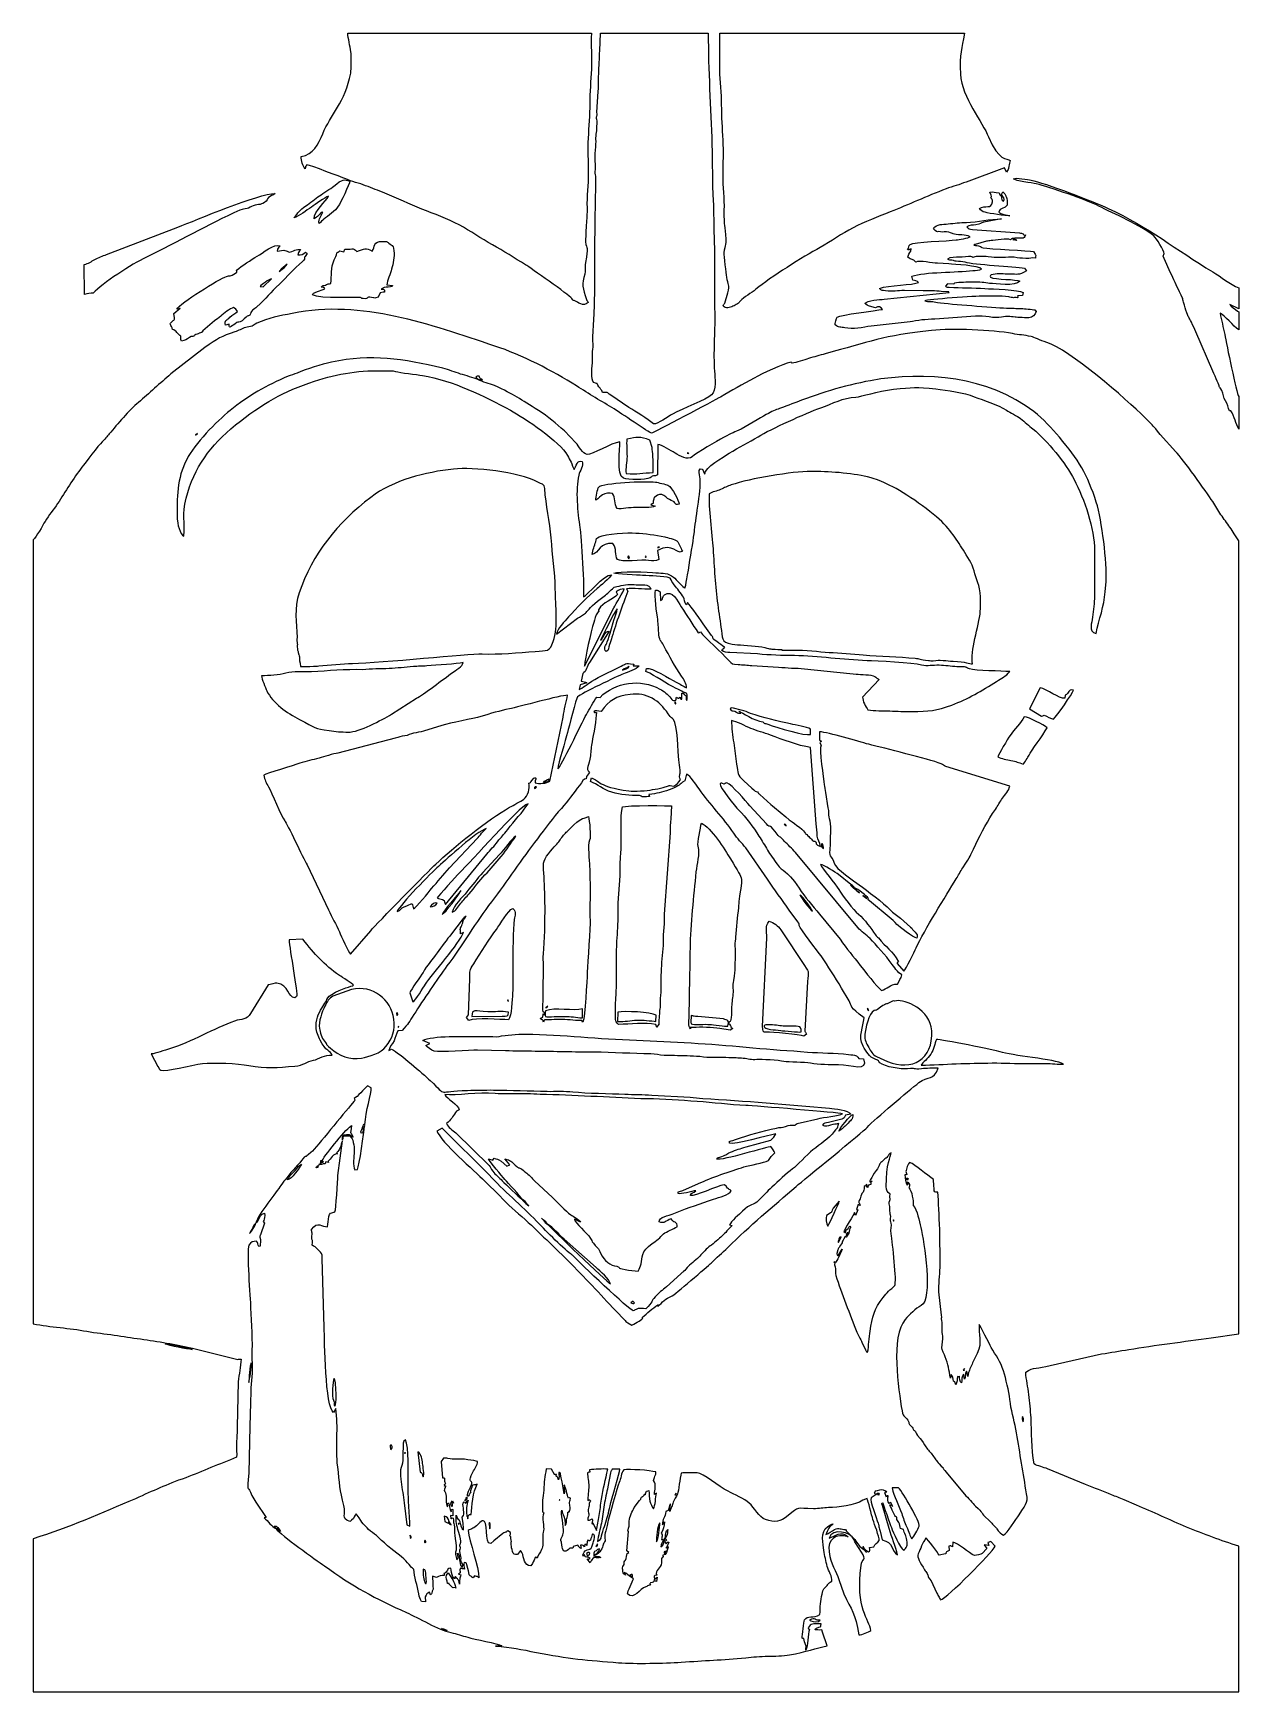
# Model space of a CAD drawing. Header units: millimetres. Extents: x 71 to 150, y -119 to -11.
import ezdxf

# ---------------------------------------------------------------- set-up
doc = ezdxf.new("R2010")
doc.units = ezdxf.units.MM
doc.header["$MEASUREMENT"] = 0
doc.layers.add('layer 1', color=7, linetype='Continuous')

msp = doc.modelspace()

# ---------------------------------------------------------------- linework, layer by layer
at = {"layer": 'layer 1'}
for points, knots in [([(107.705, -11.1522), (107.705, -11.1522), (91.8646, -11.1522), (91.8646, -11.1522), (91.8646, -11.1522), (91.889, -11.4828), (92.0242, -11.9894), (92.0734, -12.362), (92.0734, -12.362), (92.1059, -12.6079), (92.1036, -13.5081), (92.0601, -13.7463), (92.0601, -13.7463), (91.7185, -15.6186), (90.7486, -16.4693), (90.2422, -17.6818), (90.2422, -17.6818), (89.9575, -18.3636), (89.6417, -19.048), (88.8378, -19.1549), (88.8378, -19.1549), (88.8608, -19.4269), (88.9183, -19.778), (89.1069, -19.952), (89.1069, -19.952), (89.1255, -19.8142), (89.1249, -19.802), (89.2135, -19.697), (89.2135, -19.697), (89.4576, -19.7395), (91.4228, -20.484), (91.741, -20.6207), (91.741, -20.6207), (92.1131, -20.7805), (92.6218, -20.9013), (93.0291, -21.0552), (93.0291, -21.0552), (93.445, -21.2123), (93.8565, -21.3771), (94.27, -21.5411), (94.27, -21.5411), (95.0809, -21.8626), (95.8771, -22.2463), (96.6892, -22.5695), (96.6892, -22.5695), (97.4762, -22.8828), (98.3616, -23.2097), (99.1036, -23.6069), (99.1036, -23.6069), (99.8404, -24.0014), (100.5318, -24.4857), (101.2674, -24.8935), (101.2674, -24.8935), (101.9964, -25.2976), (102.7041, -25.7558), (103.4168, -26.1925), (103.4168, -26.1925), (103.7031, -26.368), (106.243, -28.145), (106.4167, -28.3729), (106.4167, -28.3729), (106.5902, -28.6005), (106.4511, -28.4402), (106.6266, -28.5297), (106.6266, -28.5297), (106.7936, -28.6147), (107.1685, -28.9484), (107.486, -28.6515), (107.486, -28.6515), (107.4418, -28.5183), (107.4156, -28.5622), (107.3709, -28.4374), (107.3709, -28.4374), (107.1121, -27.7156), (107.0692, -27.4469), (107.2652, -26.7908), (107.2652, -26.7908), (107.3297, -26.5746), (107.2816, -26.4089), (107.2941, -26.1845), (107.2941, -26.1845), (107.3046, -25.9966), (107.3486, -25.8688), (107.3719, -25.6886), (107.3719, -25.6886), (107.4658, -24.962), (107.3991, -25.2486), (107.3123, -24.6934), (107.3123, -24.6934), (107.3123, -24.6934), (107.3605, -23.5972), (107.3605, -23.5972), (107.3605, -23.5972), (107.3929, -23.2195), (107.421, -22.8743), (107.4109, -22.489), (107.4109, -22.489), (107.3924, -21.7764), (107.4905, -20.9716), (107.492, -20.2301), (107.492, -20.2301), (107.4934, -19.4672), (107.4391, -18.7288), (107.4806, -17.972), (107.4806, -17.972), (107.5226, -17.2034), (107.5907, -16.4983), (107.583, -15.7116), (107.583, -15.7116), (107.576, -15.0059), (107.6648, -14.2094), (107.7007, -13.4935), (107.7007, -13.4935), (107.7401, -12.7066), (107.645, -11.9373), (107.705, -11.1522)], [0, 0, 0, 0, 0.03333333, 0.03333333, 0.03333333, 0.03333333, 0.06666667, 0.06666667, 0.06666667, 0.06666667, 0.1, 0.1, 0.1, 0.1, 0.13333333, 0.13333333, 0.13333333, 0.13333333, 0.16666667, 0.16666667, 0.16666667, 0.16666667, 0.2, 0.2, 0.2, 0.2, 0.23333333, 0.23333333, 0.23333333, 0.23333333, 0.26666667, 0.26666667, 0.26666667, 0.26666667, 0.3, 0.3, 0.3, 0.3, 0.33333333, 0.33333333, 0.33333333, 0.33333333, 0.36666667, 0.36666667, 0.36666667, 0.36666667, 0.4, 0.4, 0.4, 0.4, 0.43333333, 0.43333333, 0.43333333, 0.43333333, 0.46666667, 0.46666667, 0.46666667, 0.46666667, 0.5, 0.5, 0.5, 0.5, 0.53333333, 0.53333333, 0.53333333, 0.53333333, 0.56666667, 0.56666667, 0.56666667, 0.56666667, 0.6, 0.6, 0.6, 0.6, 0.63333333, 0.63333333, 0.63333333, 0.63333333, 0.66666667, 0.66666667, 0.66666667, 0.66666667, 0.7, 0.7, 0.7, 0.7, 0.73333333, 0.73333333, 0.73333333, 0.73333333, 0.76666667, 0.76666667, 0.76666667, 0.76666667, 0.8, 0.8, 0.8, 0.8, 0.83333333, 0.83333333, 0.83333333, 0.83333333, 0.86666667, 0.86666667, 0.86666667, 0.86666667, 0.9, 0.9, 0.9, 0.9, 0.93333333, 0.93333333, 0.93333333, 0.93333333, 1, 1, 1, 1]), ([(115.2876, -11.1522), (115.2876, -11.1522), (108.2799, -11.1522), (108.2799, -11.1522), (108.2799, -11.1522), (108.2718, -11.6649), (108.2454, -12.1631), (108.2235, -12.6721), (108.2235, -12.6721), (108.2027, -13.1529), (108.1633, -13.676), (108.1627, -14.1508), (108.1627, -14.1508), (108.1625, -14.3985), (108.1646, -14.6872), (108.1416, -14.9317), (108.1416, -14.9317), (108.1416, -14.9317), (108.0498, -16.2721), (108.0498, -16.2721), (108.0498, -16.2721), (108.0863, -16.5563), (108.0618, -16.3979), (108.0347, -16.6229), (108.0347, -16.6229), (108.0212, -16.7353), (108.0761, -16.7902), (108.0626, -16.9424), (108.0626, -16.9424), (108.0626, -16.9424), (108.0567, -17.2737), (108.0567, -17.2737), (108.0567, -17.2737), (108.0655, -17.5659), (107.9518, -17.8789), (107.9998, -18.1541), (107.9998, -18.1541), (108.0069, -18.1946), (107.9061, -19.2575), (107.9377, -19.473), (107.9377, -19.473), (107.9772, -19.7425), (107.9556, -19.9231), (107.945, -20.1477), (107.945, -20.1477), (107.9384, -20.2891), (107.9852, -20.412), (107.98, -20.5133), (107.98, -20.5133), (107.98, -20.5133), (107.9621, -22.5943), (107.9621, -22.5943), (107.9621, -22.5943), (107.9495, -22.7082), (107.928, -22.7967), (107.9392, -22.9427), (107.9392, -22.9427), (107.9678, -23.3167), (107.9227, -23.4108), (107.9496, -23.6371), (107.9496, -23.6371), (107.9496, -23.6371), (107.9169, -24.9953), (107.9169, -24.9953), (107.9169, -24.9953), (107.91, -26.3586), (107.9451, -28.1267), (107.8675, -29.4724), (107.8675, -29.4724), (107.8404, -29.9412), (107.7958, -30.4891), (107.7961, -30.9505), (107.7961, -30.9505), (107.7961, -30.9505), (107.812, -31.5159), (107.812, -31.5159), (107.812, -31.5159), (107.8108, -31.5337), (107.793, -31.6056), (107.7877, -31.65), (107.7877, -31.65), (107.7587, -31.889), (107.7773, -32.1846), (107.7678, -32.4295), (107.7678, -32.4295), (107.7566, -32.7202), (107.6263, -33.6655), (107.8454, -33.8431), (107.8454, -33.8431), (108.2061, -33.9828), (107.9622, -33.7839), (108.1885, -34.1159), (108.1885, -34.1159), (108.2958, -34.2734), (108.3374, -34.2778), (108.426, -34.486), (108.426, -34.486), (108.8347, -34.5123), (108.6473, -34.4213), (108.9486, -34.6682), (108.9486, -34.6682), (108.9486, -34.6682), (110.1348, -35.4543), (110.1348, -35.4543), (110.1348, -35.4543), (110.6041, -35.7549), (111.3385, -36.1755), (111.7215, -36.5286), (111.7215, -36.5286), (112.0351, -36.5452), (112.6393, -36.0476), (112.9581, -35.8824), (112.9581, -35.8824), (113.6052, -35.5471), (115.1974, -34.9212), (115.4964, -34.6453), (115.4964, -34.6453), (115.8491, -34.3197), (115.7205, -33.5545), (115.6884, -33.1062), (115.6884, -33.1062), (115.6013, -31.891), (115.7261, -30.6111), (115.7067, -29.3902), (115.7067, -29.3902), (115.6871, -28.1528), (115.6911, -26.9698), (115.7018, -25.7344), (115.7018, -25.7344), (115.7071, -25.1258), (115.6567, -24.4996), (115.6492, -23.886), (115.6492, -23.886), (115.6417, -23.2771), (115.6386, -22.6488), (115.6048, -22.042), (115.6048, -22.042), (115.5376, -20.8334), (115.5613, -19.5922), (115.5262, -18.3817), (115.5262, -18.3817), (115.4566, -15.9776), (115.2743, -13.5634), (115.2876, -11.1522)], [0, 0, 0, 0, 0.02702703, 0.02702703, 0.02702703, 0.02702703, 0.05405405, 0.05405405, 0.05405405, 0.05405405, 0.08108108, 0.08108108, 0.08108108, 0.08108108, 0.10810811, 0.10810811, 0.10810811, 0.10810811, 0.13513514, 0.13513514, 0.13513514, 0.13513514, 0.16216216, 0.16216216, 0.16216216, 0.16216216, 0.18918919, 0.18918919, 0.18918919, 0.18918919, 0.21621622, 0.21621622, 0.21621622, 0.21621622, 0.24324324, 0.24324324, 0.24324324, 0.24324324, 0.27027027, 0.27027027, 0.27027027, 0.27027027, 0.2972973, 0.2972973, 0.2972973, 0.2972973, 0.32432432, 0.32432432, 0.32432432, 0.32432432, 0.35135135, 0.35135135, 0.35135135, 0.35135135, 0.37837838, 0.37837838, 0.37837838, 0.37837838, 0.40540541, 0.40540541, 0.40540541, 0.40540541, 0.43243243, 0.43243243, 0.43243243, 0.43243243, 0.45945946, 0.45945946, 0.45945946, 0.45945946, 0.48648649, 0.48648649, 0.48648649, 0.48648649, 0.51351351, 0.51351351, 0.51351351, 0.51351351, 0.54054054, 0.54054054, 0.54054054, 0.54054054, 0.56756757, 0.56756757, 0.56756757, 0.56756757, 0.59459459, 0.59459459, 0.59459459, 0.59459459, 0.62162162, 0.62162162, 0.62162162, 0.62162162, 0.64864865, 0.64864865, 0.64864865, 0.64864865, 0.67567568, 0.67567568, 0.67567568, 0.67567568, 0.7027027, 0.7027027, 0.7027027, 0.7027027, 0.72972973, 0.72972973, 0.72972973, 0.72972973, 0.75675676, 0.75675676, 0.75675676, 0.75675676, 0.78378378, 0.78378378, 0.78378378, 0.78378378, 0.81081081, 0.81081081, 0.81081081, 0.81081081, 0.83783784, 0.83783784, 0.83783784, 0.83783784, 0.86486486, 0.86486486, 0.86486486, 0.86486486, 0.89189189, 0.89189189, 0.89189189, 0.89189189, 0.91891892, 0.91891892, 0.91891892, 0.91891892, 0.94594595, 0.94594595, 0.94594595, 0.94594595, 1, 1, 1, 1]), ([(131.9216, -11.1522), (131.9216, -11.1522), (116.0338, -11.1522), (116.0338, -11.1522), (116.0338, -11.1522), (116.0473, -11.9544), (116.0163, -12.7417), (116.0319, -13.5346), (116.0319, -13.5346), (116.0466, -14.2792), (116.1496, -15.0557), (116.1565, -15.7922), (116.1565, -15.7922), (116.164, -16.5857), (116.2009, -17.3042), (116.2511, -18.0938), (116.2511, -18.0938), (116.2999, -18.8629), (116.2446, -19.5852), (116.247, -20.3534), (116.247, -20.3534), (116.2494, -21.1193), (116.3451, -21.8969), (116.3292, -22.6537), (116.3292, -22.6537), (116.3209, -23.0485), (116.3344, -23.4023), (116.3769, -23.7939), (116.3769, -23.7939), (116.5243, -25.1518), (116.3809, -24.7612), (116.3175, -25.4104), (116.3175, -25.4104), (116.2991, -25.5986), (116.4614, -26.7658), (116.4916, -27.0021), (116.4916, -27.0021), (116.5562, -27.5073), (116.7074, -27.4552), (116.5522, -28.0186), (116.5522, -28.0186), (116.5522, -28.0186), (116.3578, -28.6849), (116.3578, -28.6849), (116.3578, -28.6849), (116.3163, -28.78), (116.2952, -28.7389), (116.251, -28.8566), (116.251, -28.8566), (116.4189, -29.0612), (116.68, -28.9846), (116.8873, -28.8863), (116.8873, -28.8863), (116.9988, -28.8334), (117.0649, -28.7813), (117.1808, -28.7259), (117.1808, -28.7259), (117.3235, -28.6576), (117.2718, -28.6393), (117.3837, -28.522), (117.3837, -28.522), (117.5877, -28.3081), (118.0983, -28.0124), (118.3713, -27.7847), (118.3713, -27.7847), (119.3377, -26.9783), (121.4255, -25.6933), (122.5531, -25.0651), (122.5531, -25.0651), (123.2719, -24.6646), (123.9636, -24.1681), (124.6882, -23.7913), (124.6882, -23.7913), (125.4296, -23.4057), (126.3247, -23.0699), (127.1085, -22.7612), (127.1085, -22.7612), (128.3096, -22.2881), (129.4379, -21.7509), (130.742, -21.2611), (130.742, -21.2611), (131.1648, -21.1023), (131.6257, -20.9846), (132.0304, -20.8215), (132.0304, -20.8215), (132.0304, -20.8215), (134.5397, -19.9025), (134.5397, -19.9025), (134.5397, -19.9025), (134.5397, -19.9025), (134.6665, -20.1734), (134.6665, -20.1734), (134.6665, -20.1734), (134.7644, -19.9584), (134.7682, -20.0563), (134.8191, -19.7908), (134.8191, -19.7908), (134.8431, -19.665), (134.8828, -19.5377), (134.9061, -19.4135), (134.9061, -19.4135), (134.6806, -19.2453), (134.1609, -19.5083), (133.4922, -17.8827), (133.4922, -17.8827), (133.1079, -16.9483), (131.7671, -15.3206), (131.662, -13.8236), (131.662, -13.8236), (131.5629, -12.4145), (131.7879, -12.2139), (131.9216, -11.1522)], [0, 0, 0, 0, 0.03448276, 0.03448276, 0.03448276, 0.03448276, 0.06896552, 0.06896552, 0.06896552, 0.06896552, 0.10344828, 0.10344828, 0.10344828, 0.10344828, 0.13793103, 0.13793103, 0.13793103, 0.13793103, 0.17241379, 0.17241379, 0.17241379, 0.17241379, 0.20689655, 0.20689655, 0.20689655, 0.20689655, 0.24137931, 0.24137931, 0.24137931, 0.24137931, 0.27586207, 0.27586207, 0.27586207, 0.27586207, 0.31034483, 0.31034483, 0.31034483, 0.31034483, 0.34482759, 0.34482759, 0.34482759, 0.34482759, 0.37931034, 0.37931034, 0.37931034, 0.37931034, 0.4137931, 0.4137931, 0.4137931, 0.4137931, 0.44827586, 0.44827586, 0.44827586, 0.44827586, 0.48275862, 0.48275862, 0.48275862, 0.48275862, 0.51724138, 0.51724138, 0.51724138, 0.51724138, 0.55172414, 0.55172414, 0.55172414, 0.55172414, 0.5862069, 0.5862069, 0.5862069, 0.5862069, 0.62068966, 0.62068966, 0.62068966, 0.62068966, 0.65517241, 0.65517241, 0.65517241, 0.65517241, 0.68965517, 0.68965517, 0.68965517, 0.68965517, 0.72413793, 0.72413793, 0.72413793, 0.72413793, 0.75862069, 0.75862069, 0.75862069, 0.75862069, 0.79310345, 0.79310345, 0.79310345, 0.79310345, 0.82758621, 0.82758621, 0.82758621, 0.82758621, 0.86206897, 0.86206897, 0.86206897, 0.86206897, 0.89655172, 0.89655172, 0.89655172, 0.89655172, 0.93103448, 0.93103448, 0.93103448, 0.93103448, 1, 1, 1, 1]), ([(90.0079, -23.5022), (90.1162, -23.4272), (90.2222, -23.299), (90.3208, -23.2255), (90.3208, -23.2255), (90.6032, -23.0149), (91.0493, -22.6921), (91.2563, -22.3947), (91.2563, -22.3947), (91.3821, -22.2139), (91.9915, -20.9311), (92.0066, -20.7701), (92.0066, -20.7701), (91.6437, -20.638), (91.5411, -20.6053), (90.9679, -21.0802), (90.9679, -21.0802), (90.7639, -21.2492), (90.2787, -21.5509), (90.0397, -21.7121), (90.0397, -21.7121), (89.7436, -21.9119), (89.446, -22.1559), (89.1374, -22.37), (89.1374, -22.37), (88.7324, -22.651), (88.6633, -22.8097), (88.365, -23.1422), (88.365, -23.1422), (88.7072, -23.0399), (89.1875, -22.6496), (89.5051, -22.4491), (89.5051, -22.4491), (89.7677, -22.2832), (90.3642, -21.8103), (90.61, -21.7399), (90.61, -21.7399), (90.4795, -22.0985), (89.671, -22.6795), (89.6803, -23.2145), (89.6803, -23.2145), (89.7756, -23.1401), (89.8858, -23.0818), (89.9738, -23.0004), (89.9738, -23.0004), (90.1154, -22.8693), (90.0821, -22.7985), (90.2391, -22.7753), (90.2391, -22.7753), (90.1496, -23.0313), (89.9597, -23.202), (90.0079, -23.5022)], [0, 0, 0, 0, 0.07142857, 0.07142857, 0.07142857, 0.07142857, 0.14285714, 0.14285714, 0.14285714, 0.14285714, 0.21428571, 0.21428571, 0.21428571, 0.21428571, 0.28571429, 0.28571429, 0.28571429, 0.28571429, 0.35714286, 0.35714286, 0.35714286, 0.35714286, 0.42857143, 0.42857143, 0.42857143, 0.42857143, 0.5, 0.5, 0.5, 0.5, 0.57142857, 0.57142857, 0.57142857, 0.57142857, 0.64285714, 0.64285714, 0.64285714, 0.64285714, 0.71428571, 0.71428571, 0.71428571, 0.71428571, 0.78571429, 0.78571429, 0.78571429, 0.78571429, 0.85714286, 0.85714286, 0.85714286, 0.85714286, 1, 1, 1, 1]), ([(134.1857, -21.5128), (133.8682, -21.5253), (133.8321, -21.409), (133.5866, -21.4695), (133.5866, -21.4695), (133.7417, -21.8153), (133.6597, -21.7644), (133.6404, -21.8475), (133.6404, -21.8475), (133.7378, -21.9612), (133.7676, -21.9347), (133.7455, -22.1115), (133.7455, -22.1115), (133.6846, -22.6011), (133.2756, -22.298), (132.8956, -22.5304), (132.8956, -22.5304), (132.9694, -22.6565), (133.108, -22.7438), (133.2665, -22.7847), (133.2665, -22.7847), (133.5547, -22.8588), (134.591, -23.0186), (134.871, -23.003), (134.871, -23.003), (134.6783, -22.9727), (134.2798, -22.9192), (134.1595, -22.7769), (134.1595, -22.7769), (134.2039, -22.5928), (134.2778, -22.581), (134.4276, -22.5184), (134.4276, -22.5184), (134.603, -22.4451), (134.5576, -22.4486), (134.704, -22.3251), (134.704, -22.3251), (134.7126, -22.1255), (134.7147, -21.9222), (134.6314, -21.7509), (134.6314, -21.7509), (134.6274, -21.7426), (134.6203, -21.7332), (134.6161, -21.7251), (134.6161, -21.7251), (134.5311, -21.5613), (134.5707, -21.6006), (134.4202, -21.4606), (134.4202, -21.4606), (134.4202, -21.4606), (134.3404, -21.6267), (134.3404, -21.6267), (134.3404, -21.6267), (134.4722, -21.8167), (134.5764, -21.8871), (134.4709, -22.0532), (134.4709, -22.0532), (134.3034, -21.9538), (134.3502, -21.9665), (134.3322, -21.75), (134.3322, -21.75), (134.2509, -21.673), (134.2057, -21.6407), (134.1857, -21.5128)], [0, 0, 0, 0, 0.05882353, 0.05882353, 0.05882353, 0.05882353, 0.11764706, 0.11764706, 0.11764706, 0.11764706, 0.17647059, 0.17647059, 0.17647059, 0.17647059, 0.23529412, 0.23529412, 0.23529412, 0.23529412, 0.29411765, 0.29411765, 0.29411765, 0.29411765, 0.35294118, 0.35294118, 0.35294118, 0.35294118, 0.41176471, 0.41176471, 0.41176471, 0.41176471, 0.47058824, 0.47058824, 0.47058824, 0.47058824, 0.52941176, 0.52941176, 0.52941176, 0.52941176, 0.58823529, 0.58823529, 0.58823529, 0.58823529, 0.64705882, 0.64705882, 0.64705882, 0.64705882, 0.70588235, 0.70588235, 0.70588235, 0.70588235, 0.76470588, 0.76470588, 0.76470588, 0.76470588, 0.82352941, 0.82352941, 0.82352941, 0.82352941, 0.88235294, 0.88235294, 0.88235294, 0.88235294, 1, 1, 1, 1]), ([(149.7512, -36.8675), (149.7512, -36.8675), (149.7512, -34.7485), (149.7512, -34.7485), (149.7512, -34.7485), (149.5926, -34.5349), (148.9537, -31.3575), (148.8356, -30.7166), (148.8356, -30.7166), (148.7534, -30.2701), (148.5996, -29.7885), (148.5392, -29.3387), (148.5392, -29.3387), (148.821, -29.458), (149.396, -30.2011), (149.7512, -30.4156), (149.7512, -30.4156), (149.7512, -30.4156), (149.7512, -29.2493), (149.7512, -29.2493), (149.7512, -29.2493), (149.7512, -29.2493), (149.6644, -29.1941), (149.6644, -29.1941), (149.6644, -29.1941), (149.5133, -29.0832), (149.2514, -28.8947), (149.1628, -28.7648), (149.1628, -28.7648), (149.1628, -28.7648), (149.7512, -29.0501), (149.7512, -29.0501), (149.7512, -29.0501), (149.7512, -29.0501), (149.7512, -27.6979), (149.7512, -27.6979), (149.7512, -27.6979), (149.2001, -27.4678), (148.5799, -26.9651), (148.0567, -26.6501), (148.0567, -26.6501), (145.6776, -25.2177), (143.9123, -23.7644), (141.2552, -22.5273), (141.2552, -22.5273), (140.4946, -22.1732), (137.0164, -20.8192), (136.2684, -20.6988), (136.2684, -20.6988), (136.0486, -20.6634), (135.2538, -20.5067), (135.1076, -20.6049), (135.1076, -20.6049), (135.2384, -20.7481), (136.315, -20.8709), (136.596, -20.9389), (136.596, -20.9389), (137.4389, -21.143), (139.8958, -22.001), (140.6573, -22.3817), (140.6573, -22.3817), (141.6165, -22.8613), (143.3737, -23.6311), (144.2302, -24.314), (144.2302, -24.314), (144.3833, -24.4361), (144.8935, -25.3002), (144.8939, -25.4546), (144.8939, -25.4546), (144.8945, -25.622), (144.7739, -25.4814), (144.8986, -25.7823), (144.8986, -25.7823), (144.8986, -25.7823), (145.3214, -26.7168), (145.3214, -26.7168), (145.3214, -26.7168), (145.5098, -27.1227), (145.7079, -27.5435), (145.9004, -27.9439), (145.9004, -27.9439), (146.2556, -28.6831), (146.0363, -28.2722), (146.1659, -28.6244), (146.1659, -28.6244), (146.2669, -28.8989), (146.2765, -29.0571), (146.3754, -29.3224), (146.3754, -29.3224), (146.488, -29.6242), (146.4808, -29.5595), (146.672, -29.9249), (146.672, -29.9249), (146.7822, -30.1353), (146.8614, -30.3316), (146.9558, -30.5458), (146.9558, -30.5458), (146.9558, -30.5458), (148.0618, -33.0936), (148.0618, -33.0936), (148.0618, -33.0936), (148.1515, -33.3119), (148.2573, -33.5391), (148.3494, -33.7525), (148.3494, -33.7525), (148.5344, -34.1813), (148.4245, -34.0127), (148.6404, -34.3635), (148.6404, -34.3635), (148.7664, -34.5683), (148.7492, -34.8444), (148.8783, -35.0275), (148.8783, -35.0275), (149.0098, -35.2139), (149.0501, -35.4653), (149.1472, -35.6859), (149.1472, -35.6859), (149.1472, -35.6859), (149.2221, -35.67), (149.2221, -35.67), (149.2221, -35.67), (149.4883, -36.0303), (149.5285, -36.5341), (149.7512, -36.8675)], [0, 0, 0, 0, 0.03125, 0.03125, 0.03125, 0.03125, 0.0625, 0.0625, 0.0625, 0.0625, 0.09375, 0.09375, 0.09375, 0.09375, 0.125, 0.125, 0.125, 0.125, 0.15625, 0.15625, 0.15625, 0.15625, 0.1875, 0.1875, 0.1875, 0.1875, 0.21875, 0.21875, 0.21875, 0.21875, 0.25, 0.25, 0.25, 0.25, 0.28125, 0.28125, 0.28125, 0.28125, 0.3125, 0.3125, 0.3125, 0.3125, 0.34375, 0.34375, 0.34375, 0.34375, 0.375, 0.375, 0.375, 0.375, 0.40625, 0.40625, 0.40625, 0.40625, 0.4375, 0.4375, 0.4375, 0.4375, 0.46875, 0.46875, 0.46875, 0.46875, 0.5, 0.5, 0.5, 0.5, 0.53125, 0.53125, 0.53125, 0.53125, 0.5625, 0.5625, 0.5625, 0.5625, 0.59375, 0.59375, 0.59375, 0.59375, 0.625, 0.625, 0.625, 0.625, 0.65625, 0.65625, 0.65625, 0.65625, 0.6875, 0.6875, 0.6875, 0.6875, 0.71875, 0.71875, 0.71875, 0.71875, 0.75, 0.75, 0.75, 0.75, 0.78125, 0.78125, 0.78125, 0.78125, 0.8125, 0.8125, 0.8125, 0.8125, 0.84375, 0.84375, 0.84375, 0.84375, 0.875, 0.875, 0.875, 0.875, 0.90625, 0.90625, 0.90625, 0.90625, 0.9375, 0.9375, 0.9375, 0.9375, 1, 1, 1, 1]), ([(75.3346, -28.0395), (75.9063, -27.3932), (77.8872, -26.1317), (78.7622, -25.7094), (78.7622, -25.7094), (80.8394, -24.707), (82.7572, -23.5931), (84.86, -22.6473), (84.86, -22.6473), (85.0969, -22.5408), (85.1139, -22.5954), (85.3258, -22.5434), (85.3258, -22.5434), (85.4664, -22.5088), (85.5884, -22.412), (85.7269, -22.3656), (85.7269, -22.3656), (86.0991, -22.2408), (86.2541, -22.3357), (86.5608, -22.052), (86.5608, -22.052), (86.683, -21.939), (86.6267, -21.871), (86.8369, -21.7497), (86.8369, -21.7497), (86.9654, -21.6756), (87.0366, -21.6634), (87.1475, -21.5621), (87.1475, -21.5621), (86.1046, -21.5542), (82.0514, -23.2801), (80.8232, -23.7498), (80.8232, -23.7498), (80.8232, -23.7498), (76.1933, -25.5279), (76.1933, -25.5279), (76.1933, -25.5279), (75.972, -25.6103), (75.6551, -25.7403), (75.4478, -25.8485), (75.4478, -25.8485), (75.2051, -25.9751), (75.0241, -26.1106), (74.7464, -26.1788), (74.7464, -26.1788), (74.7464, -26.1788), (74.7712, -28.1206), (74.7712, -28.1206), (74.7712, -28.1206), (74.9634, -28.0762), (75.1407, -28.0297), (75.3346, -28.0395)], [0, 0, 0, 0, 0.07142857, 0.07142857, 0.07142857, 0.07142857, 0.14285714, 0.14285714, 0.14285714, 0.14285714, 0.21428571, 0.21428571, 0.21428571, 0.21428571, 0.28571429, 0.28571429, 0.28571429, 0.28571429, 0.35714286, 0.35714286, 0.35714286, 0.35714286, 0.42857143, 0.42857143, 0.42857143, 0.42857143, 0.5, 0.5, 0.5, 0.5, 0.57142857, 0.57142857, 0.57142857, 0.57142857, 0.64285714, 0.64285714, 0.64285714, 0.64285714, 0.71428571, 0.71428571, 0.71428571, 0.71428571, 0.78571429, 0.78571429, 0.78571429, 0.78571429, 0.85714286, 0.85714286, 0.85714286, 0.85714286, 1, 1, 1, 1]), ([(132.0833, -23.724), (132.2231, -23.6179), (132.4852, -23.6159), (132.6653, -23.5933), (132.6653, -23.5933), (132.9965, -23.5519), (132.9733, -23.4769), (133.197, -23.4225), (133.197, -23.4225), (133.197, -23.4225), (134.3284, -23.2109), (134.3284, -23.2109), (134.3284, -23.2109), (133.5878, -23.2121), (132.7852, -23.4146), (132.0521, -23.4378), (132.0521, -23.4378), (131.6726, -23.4499), (131.2544, -23.4905), (130.8779, -23.5301), (130.8779, -23.5301), (130.4749, -23.5725), (130.1798, -23.5459), (129.9111, -23.8038), (129.9111, -23.8038), (129.9863, -23.9543), (129.947, -23.8681), (130.026, -23.9552), (130.026, -23.9552), (130.1877, -24.1335), (130.1344, -23.9814), (130.3663, -24.0484), (130.3663, -24.0484), (130.5023, -24.0878), (130.6862, -24.0342), (130.9132, -24.0824), (130.9132, -24.0824), (131.2412, -24.152), (131.0732, -24.2104), (131.7631, -24.2528), (131.7631, -24.2528), (131.9647, -24.2652), (132.1191, -24.282), (132.2897, -24.3789), (132.2897, -24.3789), (132.2179, -24.4434), (131.533, -24.5622), (131.3925, -24.5792), (131.3925, -24.5792), (130.8661, -24.6427), (128.6064, -24.7063), (128.3985, -24.8679), (128.3985, -24.8679), (128.2709, -24.9671), (128.3423, -25.1135), (128.2268, -25.1729), (128.2268, -25.1729), (128.2987, -25.2388), (128.2343, -25.235), (128.3305, -25.2199), (128.3305, -25.2199), (128.4031, -25.2085), (128.3011, -25.1958), (128.4763, -25.1637), (128.4763, -25.1637), (128.4695, -25.4131), (128.3005, -25.3699), (128.255, -25.6933), (128.255, -25.6933), (128.4909, -25.9132), (128.5792, -25.7766), (128.7651, -26.0245), (128.7651, -26.0245), (129.0206, -25.8813), (129.8389, -26.1105), (130.1832, -26.0762), (130.1832, -26.0762), (130.1832, -26.0762), (130.9039, -26.1287), (130.9039, -26.1287), (130.9039, -26.1287), (131.2435, -26.1564), (132.8805, -26.2499), (133.0417, -26.467), (133.0417, -26.467), (132.9256, -26.5666), (132.6399, -26.5522), (132.4755, -26.5707), (132.4755, -26.5707), (131.4059, -26.6911), (129.3569, -26.644), (128.5138, -26.9286), (128.5138, -26.9286), (128.5138, -26.9286), (128.5775, -27.1931), (128.5775, -27.1931), (128.5775, -27.1931), (128.6979, -27.2151), (128.8684, -27.2516), (128.9404, -27.3364), (128.9404, -27.3364), (128.612, -27.5159), (126.9801, -27.507), (126.3999, -27.7239), (126.3999, -27.7239), (126.5669, -27.8763), (126.5673, -27.8612), (126.7919, -27.8841), (126.7919, -27.8841), (127.3253, -27.9386), (127.5662, -27.8612), (128.0257, -27.871), (128.0257, -27.871), (128.0257, -27.871), (129.2377, -27.8909), (129.2377, -27.8909), (129.2377, -27.8909), (129.5171, -27.8468), (130.1018, -27.8989), (130.4047, -27.9192), (130.4047, -27.9192), (130.4047, -27.9192), (130.8552, -27.9395), (130.8552, -27.9395), (130.8552, -27.9395), (130.9484, -27.9591), (130.8864, -27.9471), (130.9273, -27.9857), (130.9273, -27.9857), (130.9273, -27.9857), (126.7059, -28.4323), (126.7059, -28.4323), (126.7059, -28.4323), (126.4203, -28.4609), (125.6152, -28.4761), (125.4603, -28.708), (125.4603, -28.708), (125.5258, -28.76), (125.7075, -28.8588), (125.7683, -28.8704), (125.7683, -28.8704), (125.7683, -28.8704), (126.1396, -28.9852), (126.1396, -28.9852), (126.1396, -28.9852), (126.3409, -28.8826), (126.5168, -28.8948), (126.6096, -29.0913), (126.6096, -29.0913), (126.2036, -29.1546), (123.864, -29.4418), (123.6682, -29.5905), (123.6682, -29.5905), (123.6046, -29.6388), (123.5087, -30.0338), (123.5309, -30.0885), (123.5309, -30.0885), (123.7395, -30.3059), (123.8932, -30.218), (124.1626, -30.2852), (124.1626, -30.2852), (124.645, -30.4055), (125.3498, -30.2506), (125.8603, -30.1776), (125.8603, -30.1776), (125.8603, -30.1776), (128.3978, -29.8996), (128.3978, -29.8996), (128.3978, -29.8996), (128.5925, -29.8811), (128.8974, -29.8015), (129.1515, -29.7758), (129.1515, -29.7758), (129.4273, -29.7478), (129.7197, -29.729), (129.998, -29.7126), (129.998, -29.7126), (129.998, -29.7126), (132.6417, -29.5275), (132.6417, -29.5275), (132.6417, -29.5275), (133.2225, -29.4802), (133.8694, -29.7), (134.3419, -29.5875), (134.3419, -29.5875), (134.7196, -29.4976), (134.8533, -29.5692), (135.2113, -29.5916), (135.2113, -29.5916), (135.3754, -29.6019), (135.9997, -29.6567), (136.1088, -29.6339), (136.1088, -29.6339), (136.3462, -29.5843), (136.5253, -29.4708), (136.5932, -29.2243), (136.5932, -29.2243), (136.5932, -29.2243), (136.5066, -29.1268), (136.5066, -29.1268), (136.5066, -29.1268), (136.3303, -29.0842), (135.826, -29.0488), (135.6209, -29.0338), (135.6209, -29.0338), (135.3155, -29.0115), (134.9811, -29.0234), (134.6658, -29.0045), (134.6658, -29.0045), (133.6615, -28.9444), (131.1415, -28.7601), (130.1796, -28.6398), (130.1796, -28.6398), (129.9983, -28.6171), (129.9256, -28.5775), (129.7523, -28.5705), (129.7523, -28.5705), (129.6169, -28.565), (129.4442, -28.584), (129.3516, -28.5276), (129.3516, -28.5276), (129.487, -28.4461), (132.6828, -28.2187), (133.2022, -28.2256), (133.2022, -28.2256), (133.7568, -28.233), (134.2184, -28.1852), (134.7998, -28.2743), (134.7998, -28.2743), (134.8986, -28.2895), (135.0263, -28.3393), (135.1126, -28.3271), (135.1126, -28.3271), (135.2125, -28.313), (135.2074, -28.2829), (135.3752, -28.3462), (135.3752, -28.3462), (135.4124, -28.2719), (135.4024, -28.3181), (135.3683, -28.1971), (135.3683, -28.1971), (135.3683, -28.1971), (135.6936, -28.1802), (135.6936, -28.1802), (135.6936, -28.1802), (135.6936, -28.1802), (135.7418, -27.9936), (135.7418, -27.9936), (135.7418, -27.9936), (135.4577, -27.7985), (133.7279, -27.7664), (133.2614, -27.7337), (133.2614, -27.7337), (132.4899, -27.6797), (131.7134, -27.6944), (130.9421, -27.6523), (130.9421, -27.6523), (130.7074, -27.6395), (130.7449, -27.6165), (130.6981, -27.5828), (130.6981, -27.5828), (130.6981, -27.5828), (130.8184, -27.4335), (130.8184, -27.4335), (130.8184, -27.4335), (130.8184, -27.4335), (131.2273, -27.4501), (131.2273, -27.4501), (131.2273, -27.4501), (131.2511, -27.4171), (131.2249, -27.456), (131.2511, -27.412), (131.2511, -27.412), (131.2511, -27.412), (131.2707, -27.3766), (131.2707, -27.3766), (131.2707, -27.3766), (131.6723, -27.3397), (132.0576, -27.3228), (132.4613, -27.3249), (132.4613, -27.3249), (132.6521, -27.3258), (132.8928, -27.3168), (133.0777, -27.3313), (133.0777, -27.3313), (133.2239, -27.3428), (133.4055, -27.4039), (133.5645, -27.3995), (133.5645, -27.3995), (133.9288, -27.3895), (135.2514, -27.6313), (135.5273, -27.2599), (135.5273, -27.2599), (135.311, -27.1115), (133.9348, -27.1673), (133.6126, -27.0054), (133.6126, -27.0054), (133.611, -26.8658), (133.5637, -26.8709), (133.7887, -26.8217), (133.7887, -26.8217), (134.1302, -26.747), (134.4965, -26.8049), (134.8432, -26.8014), (134.8432, -26.8014), (135.3891, -26.7958), (135.392, -26.9043), (135.9601, -26.5854), (135.9601, -26.5854), (135.9601, -26.5854), (135.8289, -26.4064), (135.8289, -26.4064), (135.8289, -26.4064), (135.1349, -26.3134), (132.5495, -26.1788), (131.9524, -26.0032), (131.9524, -26.0032), (131.8052, -25.9599), (131.5622, -25.9645), (131.3919, -25.9436), (131.3919, -25.9436), (131.2097, -25.9212), (131.2633, -25.8948), (131.1054, -25.8736), (131.1054, -25.8736), (130.9629, -25.8546), (130.9277, -25.8848), (130.8228, -25.8166), (130.8228, -25.8166), (130.9974, -25.6919), (131.3651, -25.7073), (131.6002, -25.7065), (131.6002, -25.7065), (131.8162, -25.7057), (132.172, -25.6455), (132.3422, -25.6623), (132.3422, -25.6623), (132.554, -25.6833), (132.3128, -25.76), (132.6027, -25.6745), (132.6027, -25.6745), (132.6945, -25.6474), (132.8712, -25.6416), (132.9975, -25.6494), (132.9975, -25.6494), (133.3642, -25.6719), (133.3266, -25.6349), (133.6782, -25.7069), (133.6782, -25.7069), (133.902, -25.7527), (134.1722, -25.697), (134.3924, -25.7153), (134.3924, -25.7153), (134.6491, -25.7367), (134.9586, -25.6698), (135.1527, -25.7046), (135.1527, -25.7046), (135.4502, -25.7578), (135.6129, -25.7572), (135.9095, -25.7775), (135.9095, -25.7775), (136.2339, -25.7998), (136.2549, -25.712), (136.5495, -25.7572), (136.5495, -25.7572), (136.4924, -25.6224), (136.6702, -25.597), (136.4037, -25.3374), (136.4037, -25.3374), (136.2041, -25.2537), (133.4915, -25.1731), (133.1493, -25.0899), (133.1493, -25.0899), (132.9255, -25.0356), (133.1203, -25.0803), (132.9803, -25.0076), (132.9803, -25.0076), (132.7801, -24.9037), (132.6856, -24.9826), (132.5384, -24.9129), (132.5384, -24.9129), (132.5877, -24.877), (132.5283, -24.9032), (132.6234, -24.8661), (132.6234, -24.8661), (132.6234, -24.8661), (133.3663, -24.656), (133.3663, -24.656), (133.3663, -24.656), (133.4477, -24.6434), (133.5646, -24.6361), (133.6537, -24.6254), (133.6537, -24.6254), (133.9416, -24.591), (134.6943, -24.4516), (134.9254, -24.5674), (134.9254, -24.5674), (134.9806, -24.5145), (134.9848, -24.486), (135.0896, -24.4716), (135.0896, -24.4716), (135.1228, -24.5267), (135.1904, -24.4714), (135.0644, -24.5665), (135.0644, -24.5665), (135.0644, -24.5665), (135.3407, -24.6213), (135.3407, -24.6213), (135.3407, -24.6213), (135.1971, -24.4703), (135.235, -24.6384), (135.1829, -24.4735), (135.1829, -24.4735), (135.1829, -24.4735), (135.7467, -24.4647), (135.7467, -24.4647), (135.7467, -24.4647), (135.8157, -24.3936), (135.8794, -24.3327), (135.8872, -24.2396), (135.8872, -24.2396), (135.7605, -24.289), (135.7992, -24.2305), (135.7334, -24.1914), (135.7334, -24.1914), (135.6246, -24.1266), (135.6306, -24.1362), (135.5007, -24.1248), (135.5007, -24.1248), (135.5007, -24.1248), (132.4597, -23.8907), (132.4597, -23.8907), (132.4597, -23.8907), (132.2116, -23.8793), (132.2407, -23.8763), (132.0833, -23.724)], [0, 0, 0, 0, 0.00909091, 0.00909091, 0.00909091, 0.00909091, 0.01818182, 0.01818182, 0.01818182, 0.01818182, 0.02727273, 0.02727273, 0.02727273, 0.02727273, 0.03636364, 0.03636364, 0.03636364, 0.03636364, 0.04545455, 0.04545455, 0.04545455, 0.04545455, 0.05454545, 0.05454545, 0.05454545, 0.05454545, 0.06363636, 0.06363636, 0.06363636, 0.06363636, 0.07272727, 0.07272727, 0.07272727, 0.07272727, 0.08181818, 0.08181818, 0.08181818, 0.08181818, 0.09090909, 0.09090909, 0.09090909, 0.09090909, 0.1, 0.1, 0.1, 0.1, 0.10909091, 0.10909091, 0.10909091, 0.10909091, 0.11818182, 0.11818182, 0.11818182, 0.11818182, 0.12727273, 0.12727273, 0.12727273, 0.12727273, 0.13636364, 0.13636364, 0.13636364, 0.13636364, 0.14545455, 0.14545455, 0.14545455, 0.14545455, 0.15454545, 0.15454545, 0.15454545, 0.15454545, 0.16363636, 0.16363636, 0.16363636, 0.16363636, 0.17272727, 0.17272727, 0.17272727, 0.17272727, 0.18181818, 0.18181818, 0.18181818, 0.18181818, 0.19090909, 0.19090909, 0.19090909, 0.19090909, 0.2, 0.2, 0.2, 0.2, 0.20909091, 0.20909091, 0.20909091, 0.20909091, 0.21818182, 0.21818182, 0.21818182, 0.21818182, 0.22727273, 0.22727273, 0.22727273, 0.22727273, 0.23636364, 0.23636364, 0.23636364, 0.23636364, 0.24545455, 0.24545455, 0.24545455, 0.24545455, 0.25454545, 0.25454545, 0.25454545, 0.25454545, 0.26363636, 0.26363636, 0.26363636, 0.26363636, 0.27272727, 0.27272727, 0.27272727, 0.27272727, 0.28181818, 0.28181818, 0.28181818, 0.28181818, 0.29090909, 0.29090909, 0.29090909, 0.29090909, 0.3, 0.3, 0.3, 0.3, 0.30909091, 0.30909091, 0.30909091, 0.30909091, 0.31818182, 0.31818182, 0.31818182, 0.31818182, 0.32727273, 0.32727273, 0.32727273, 0.32727273, 0.33636364, 0.33636364, 0.33636364, 0.33636364, 0.34545455, 0.34545455, 0.34545455, 0.34545455, 0.35454545, 0.35454545, 0.35454545, 0.35454545, 0.36363636, 0.36363636, 0.36363636, 0.36363636, 0.37272727, 0.37272727, 0.37272727, 0.37272727, 0.38181818, 0.38181818, 0.38181818, 0.38181818, 0.39090909, 0.39090909, 0.39090909, 0.39090909, 0.4, 0.4, 0.4, 0.4, 0.40909091, 0.40909091, 0.40909091, 0.40909091, 0.41818182, 0.41818182, 0.41818182, 0.41818182, 0.42727273, 0.42727273, 0.42727273, 0.42727273, 0.43636364, 0.43636364, 0.43636364, 0.43636364, 0.44545455, 0.44545455, 0.44545455, 0.44545455, 0.45454545, 0.45454545, 0.45454545, 0.45454545, 0.46363636, 0.46363636, 0.46363636, 0.46363636, 0.47272727, 0.47272727, 0.47272727, 0.47272727, 0.48181818, 0.48181818, 0.48181818, 0.48181818, 0.49090909, 0.49090909, 0.49090909, 0.49090909, 0.5, 0.5, 0.5, 0.5, 0.50909091, 0.50909091, 0.50909091, 0.50909091, 0.51818182, 0.51818182, 0.51818182, 0.51818182, 0.52727273, 0.52727273, 0.52727273, 0.52727273, 0.53636364, 0.53636364, 0.53636364, 0.53636364, 0.54545455, 0.54545455, 0.54545455, 0.54545455, 0.55454545, 0.55454545, 0.55454545, 0.55454545, 0.56363636, 0.56363636, 0.56363636, 0.56363636, 0.57272727, 0.57272727, 0.57272727, 0.57272727, 0.58181818, 0.58181818, 0.58181818, 0.58181818, 0.59090909, 0.59090909, 0.59090909, 0.59090909, 0.6, 0.6, 0.6, 0.6, 0.60909091, 0.60909091, 0.60909091, 0.60909091, 0.61818182, 0.61818182, 0.61818182, 0.61818182, 0.62727273, 0.62727273, 0.62727273, 0.62727273, 0.63636364, 0.63636364, 0.63636364, 0.63636364, 0.64545455, 0.64545455, 0.64545455, 0.64545455, 0.65454545, 0.65454545, 0.65454545, 0.65454545, 0.66363636, 0.66363636, 0.66363636, 0.66363636, 0.67272727, 0.67272727, 0.67272727, 0.67272727, 0.68181818, 0.68181818, 0.68181818, 0.68181818, 0.69090909, 0.69090909, 0.69090909, 0.69090909, 0.7, 0.7, 0.7, 0.7, 0.70909091, 0.70909091, 0.70909091, 0.70909091, 0.71818182, 0.71818182, 0.71818182, 0.71818182, 0.72727273, 0.72727273, 0.72727273, 0.72727273, 0.73636364, 0.73636364, 0.73636364, 0.73636364, 0.74545455, 0.74545455, 0.74545455, 0.74545455, 0.75454545, 0.75454545, 0.75454545, 0.75454545, 0.76363636, 0.76363636, 0.76363636, 0.76363636, 0.77272727, 0.77272727, 0.77272727, 0.77272727, 0.78181818, 0.78181818, 0.78181818, 0.78181818, 0.79090909, 0.79090909, 0.79090909, 0.79090909, 0.8, 0.8, 0.8, 0.8, 0.80909091, 0.80909091, 0.80909091, 0.80909091, 0.81818182, 0.81818182, 0.81818182, 0.81818182, 0.82727273, 0.82727273, 0.82727273, 0.82727273, 0.83636364, 0.83636364, 0.83636364, 0.83636364, 0.84545455, 0.84545455, 0.84545455, 0.84545455, 0.85454545, 0.85454545, 0.85454545, 0.85454545, 0.86363636, 0.86363636, 0.86363636, 0.86363636, 0.87272727, 0.87272727, 0.87272727, 0.87272727, 0.88181818, 0.88181818, 0.88181818, 0.88181818, 0.89090909, 0.89090909, 0.89090909, 0.89090909, 0.9, 0.9, 0.9, 0.9, 0.90909091, 0.90909091, 0.90909091, 0.90909091, 0.91818182, 0.91818182, 0.91818182, 0.91818182, 0.92727273, 0.92727273, 0.92727273, 0.92727273, 0.93636364, 0.93636364, 0.93636364, 0.93636364, 0.94545455, 0.94545455, 0.94545455, 0.94545455, 0.95454545, 0.95454545, 0.95454545, 0.95454545, 0.96363636, 0.96363636, 0.96363636, 0.96363636, 0.97272727, 0.97272727, 0.97272727, 0.97272727, 0.98181818, 0.98181818, 0.98181818, 0.98181818, 1, 1, 1, 1]), ([(87.2779, -25.3176), (87.2944, -25.0685), (87.3695, -25.1254), (87.4704, -24.9706), (87.4704, -24.9706), (87.1171, -24.7628), (86.3014, -25.4604), (85.9915, -25.6335), (85.9915, -25.6335), (85.5644, -25.872), (85.0218, -26.2406), (84.6366, -26.5421), (84.6366, -26.5421), (84.6546, -26.6489), (84.7345, -26.6223), (84.5855, -26.7266), (84.5855, -26.7266), (84.2141, -26.9868), (84.2207, -26.868), (83.9864, -26.946), (83.9864, -26.946), (83.5647, -27.0863), (80.9228, -28.6881), (80.7745, -29.0783), (80.7745, -29.0783), (81.0497, -29.0457), (80.8222, -29.0683), (80.9917, -29.0113), (80.9917, -29.0113), (80.9917, -29.0113), (80.5724, -29.3511), (80.5724, -29.3511), (80.5724, -29.3511), (80.6345, -29.8416), (80.6506, -29.6995), (80.4795, -29.8527), (80.4795, -29.8527), (80.2043, -30.0991), (80.4083, -30.0311), (80.4919, -30.3941), (80.4919, -30.3941), (80.7417, -30.4613), (80.8034, -30.6864), (81.0344, -30.8364), (81.0344, -30.8364), (81.0472, -31.0499), (80.9911, -30.9256), (81.0767, -31.1556), (81.0767, -31.1556), (81.3054, -31.0853), (81.3944, -31.0509), (81.5872, -30.9185), (81.5872, -30.9185), (81.7751, -30.7895), (81.7045, -30.8773), (81.8145, -30.842), (81.8145, -30.842), (81.8976, -30.8154), (81.8711, -30.7757), (82.0081, -30.7224), (82.0081, -30.7224), (82.0757, -30.696), (82.1012, -30.6951), (82.1613, -30.6693), (82.1613, -30.6693), (82.1731, -30.6643), (82.2034, -30.6464), (82.2154, -30.6415), (82.2154, -30.6415), (82.49, -30.5307), (82.2846, -30.6744), (82.4642, -30.4813), (82.4642, -30.4813), (82.4642, -30.4813), (83.2179, -29.8401), (83.2179, -29.8401), (83.2179, -29.8401), (83.2879, -29.7697), (83.5078, -29.6216), (83.6132, -29.5364), (83.6132, -29.5364), (83.8247, -29.3656), (84.2003, -29.0319), (84.4519, -28.9627), (84.4519, -28.9627), (84.5268, -29.0093), (84.6661, -29.1389), (84.6978, -29.2259), (84.6978, -29.2259), (84.5837, -29.3535), (84.3678, -29.432), (84.2085, -29.5992), (84.2085, -29.5992), (84.0036, -29.8143), (83.838, -29.7829), (83.9186, -30.1067), (83.9186, -30.1067), (83.9186, -30.1067), (84.1739, -30.044), (84.1739, -30.044), (84.1739, -30.044), (84.1701, -30.1036), (84.1632, -30.1049), (84.1714, -30.1672), (84.1714, -30.1672), (84.182, -30.2472), (84.1854, -30.2136), (84.2094, -30.2499), (84.2094, -30.2499), (84.3284, -30.1816), (84.4439, -30.1074), (84.5512, -30.024), (84.5512, -30.024), (84.769, -29.8546), (84.7237, -29.9418), (84.8811, -29.8932), (84.8811, -29.8932), (84.9968, -29.8574), (85.3235, -29.5441), (85.3393, -29.5346), (85.3393, -29.5346), (85.4308, -29.4796), (85.4208, -29.5138), (85.5134, -29.4664), (85.5134, -29.4664), (85.6033, -29.3125), (85.5451, -29.2752), (85.6881, -29.1473), (85.6881, -29.1473), (85.7731, -29.0713), (85.8755, -29.0095), (85.964, -28.9304), (85.964, -28.9304), (86.5975, -28.3647), (86.8146, -27.9998), (87.4321, -27.442), (87.4321, -27.442), (87.9802, -26.947), (88.313, -26.4795), (88.9237, -25.9761), (88.9237, -25.9761), (89.1245, -25.8106), (89.0294, -25.8571), (89.0694, -25.703), (89.0694, -25.703), (89.0888, -25.6285), (89.1924, -25.5492), (89.2355, -25.4593), (89.2355, -25.4593), (89.2355, -25.4593), (89.1337, -25.3809), (89.1337, -25.3809), (89.1337, -25.3809), (88.9529, -25.5147), (88.8662, -25.5483), (88.6326, -25.5463), (88.6326, -25.5463), (88.696, -25.2638), (88.7463, -25.3824), (88.7974, -25.2067), (88.7974, -25.2067), (88.5856, -25.1415), (88.2757, -25.3348), (88.0646, -25.3788), (88.0646, -25.3788), (88.0646, -25.3788), (87.9256, -25.3176), (87.9256, -25.3176), (87.9256, -25.3176), (87.5552, -25.1634), (87.5581, -25.3177), (87.2779, -25.3176)], [0, 0, 0, 0, 0.02272727, 0.02272727, 0.02272727, 0.02272727, 0.04545455, 0.04545455, 0.04545455, 0.04545455, 0.06818182, 0.06818182, 0.06818182, 0.06818182, 0.09090909, 0.09090909, 0.09090909, 0.09090909, 0.11363636, 0.11363636, 0.11363636, 0.11363636, 0.13636364, 0.13636364, 0.13636364, 0.13636364, 0.15909091, 0.15909091, 0.15909091, 0.15909091, 0.18181818, 0.18181818, 0.18181818, 0.18181818, 0.20454545, 0.20454545, 0.20454545, 0.20454545, 0.22727273, 0.22727273, 0.22727273, 0.22727273, 0.25, 0.25, 0.25, 0.25, 0.27272727, 0.27272727, 0.27272727, 0.27272727, 0.29545455, 0.29545455, 0.29545455, 0.29545455, 0.31818182, 0.31818182, 0.31818182, 0.31818182, 0.34090909, 0.34090909, 0.34090909, 0.34090909, 0.36363636, 0.36363636, 0.36363636, 0.36363636, 0.38636364, 0.38636364, 0.38636364, 0.38636364, 0.40909091, 0.40909091, 0.40909091, 0.40909091, 0.43181818, 0.43181818, 0.43181818, 0.43181818, 0.45454545, 0.45454545, 0.45454545, 0.45454545, 0.47727273, 0.47727273, 0.47727273, 0.47727273, 0.5, 0.5, 0.5, 0.5, 0.52272727, 0.52272727, 0.52272727, 0.52272727, 0.54545455, 0.54545455, 0.54545455, 0.54545455, 0.56818182, 0.56818182, 0.56818182, 0.56818182, 0.59090909, 0.59090909, 0.59090909, 0.59090909, 0.61363636, 0.61363636, 0.61363636, 0.61363636, 0.63636364, 0.63636364, 0.63636364, 0.63636364, 0.65909091, 0.65909091, 0.65909091, 0.65909091, 0.68181818, 0.68181818, 0.68181818, 0.68181818, 0.70454545, 0.70454545, 0.70454545, 0.70454545, 0.72727273, 0.72727273, 0.72727273, 0.72727273, 0.75, 0.75, 0.75, 0.75, 0.77272727, 0.77272727, 0.77272727, 0.77272727, 0.79545455, 0.79545455, 0.79545455, 0.79545455, 0.81818182, 0.81818182, 0.81818182, 0.81818182, 0.84090909, 0.84090909, 0.84090909, 0.84090909, 0.86363636, 0.86363636, 0.86363636, 0.86363636, 0.88636364, 0.88636364, 0.88636364, 0.88636364, 0.90909091, 0.90909091, 0.90909091, 0.90909091, 0.93181818, 0.93181818, 0.93181818, 0.93181818, 0.95454545, 0.95454545, 0.95454545, 0.95454545, 1, 1, 1, 1]), ([(94.3961, -27.4945), (94.4543, -27.2105), (94.6297, -26.7754), (94.7162, -26.4725), (94.7162, -26.4725), (94.818, -26.1156), (94.9181, -25.6651), (94.8693, -25.2913), (94.8693, -25.2913), (94.8289, -24.9824), (94.8471, -25.0238), (94.6146, -24.8534), (94.6146, -24.8534), (94.3536, -24.6621), (94.5193, -24.6897), (94.1442, -24.6742), (94.1442, -24.6742), (93.4961, -24.6474), (93.6572, -25.034), (93.4443, -25.3131), (93.4443, -25.3131), (93.0163, -25.0156), (92.9855, -25.1951), (92.4499, -25.3188), (92.4499, -25.3188), (92.1851, -25.1081), (92.3361, -25.1619), (91.6683, -25.1878), (91.6683, -25.1878), (91.6683, -25.1878), (91.6107, -25.3471), (91.6107, -25.3471), (91.6107, -25.3471), (91.6107, -25.3471), (91.3514, -25.2846), (91.3514, -25.2846), (91.3514, -25.2846), (91.2194, -25.3963), (91.3056, -25.3356), (91.1534, -25.4058), (91.1534, -25.4058), (91.1376, -25.6495), (91.0798, -25.6442), (90.988, -25.862), (90.988, -25.862), (90.7502, -26.426), (90.8473, -26.899), (90.759, -27.3999), (90.759, -27.3999), (90.759, -27.3999), (90.6891, -27.4235), (90.6891, -27.4235), (90.6891, -27.4235), (90.6776, -27.4263), (90.6649, -27.4287), (90.6522, -27.4315), (90.6522, -27.4315), (90.6114, -27.4407), (90.596, -27.434), (90.5478, -27.4487), (90.5478, -27.4487), (90.4729, -27.4714), (90.4815, -27.4916), (90.4251, -27.5139), (90.4251, -27.5139), (90.2368, -27.5879), (90.2921, -27.458), (90.1459, -27.6548), (90.1459, -27.6548), (90.3877, -27.6508), (90.3428, -27.688), (90.3692, -27.7472), (90.3692, -27.7472), (90.3692, -27.7472), (89.8049, -27.9685), (89.8049, -27.9685), (89.8049, -27.9685), (89.6081, -28.0738), (89.6629, -27.9643), (89.5858, -28.1484), (89.5858, -28.1484), (90.0373, -28.418), (92.5779, -28.2821), (92.6994, -28.3222), (92.6994, -28.3222), (92.8061, -28.3574), (92.6912, -28.3681), (92.8708, -28.3868), (92.8708, -28.3868), (93.2957, -28.4312), (93.0077, -28.2242), (93.4195, -28.3098), (93.4195, -28.3098), (93.6812, -28.3641), (93.5621, -28.3675), (93.8355, -28.2973), (93.8355, -28.2973), (93.8355, -28.2973), (93.9745, -28.0207), (93.9745, -28.0207), (93.9745, -28.0207), (94.3508, -27.9309), (94.247, -28.015), (94.2658, -27.8302), (94.2658, -27.8302), (94.1605, -27.7596), (94.1925, -27.788), (94.0422, -27.7697), (94.0422, -27.7697), (94.3268, -27.5846), (94.4095, -27.6753), (94.646, -27.6293), (94.646, -27.6293), (94.8005, -27.5992), (94.7601, -27.5836), (94.7837, -27.5397), (94.7837, -27.5397), (94.7837, -27.5397), (94.3961, -27.4945), (94.3961, -27.4945)], [0, 0, 0, 0, 0.03225806, 0.03225806, 0.03225806, 0.03225806, 0.06451613, 0.06451613, 0.06451613, 0.06451613, 0.09677419, 0.09677419, 0.09677419, 0.09677419, 0.12903226, 0.12903226, 0.12903226, 0.12903226, 0.16129032, 0.16129032, 0.16129032, 0.16129032, 0.19354839, 0.19354839, 0.19354839, 0.19354839, 0.22580645, 0.22580645, 0.22580645, 0.22580645, 0.25806452, 0.25806452, 0.25806452, 0.25806452, 0.29032258, 0.29032258, 0.29032258, 0.29032258, 0.32258065, 0.32258065, 0.32258065, 0.32258065, 0.35483871, 0.35483871, 0.35483871, 0.35483871, 0.38709677, 0.38709677, 0.38709677, 0.38709677, 0.41935484, 0.41935484, 0.41935484, 0.41935484, 0.4516129, 0.4516129, 0.4516129, 0.4516129, 0.48387097, 0.48387097, 0.48387097, 0.48387097, 0.51612903, 0.51612903, 0.51612903, 0.51612903, 0.5483871, 0.5483871, 0.5483871, 0.5483871, 0.58064516, 0.58064516, 0.58064516, 0.58064516, 0.61290323, 0.61290323, 0.61290323, 0.61290323, 0.64516129, 0.64516129, 0.64516129, 0.64516129, 0.67741935, 0.67741935, 0.67741935, 0.67741935, 0.70967742, 0.70967742, 0.70967742, 0.70967742, 0.74193548, 0.74193548, 0.74193548, 0.74193548, 0.77419355, 0.77419355, 0.77419355, 0.77419355, 0.80645161, 0.80645161, 0.80645161, 0.80645161, 0.83870968, 0.83870968, 0.83870968, 0.83870968, 0.87096774, 0.87096774, 0.87096774, 0.87096774, 0.90322581, 0.90322581, 0.90322581, 0.90322581, 0.93548387, 0.93548387, 0.93548387, 0.93548387, 1, 1, 1, 1]), ([(87.4902, -26.5582), (87.4902, -26.5582), (87.4293, -26.6601), (87.4293, -26.6601), (87.4293, -26.6601), (87.441, -26.5272), (87.3831, -26.6029), (87.4902, -26.5582)], [0, 0, 0, 0, 0.33333333, 0.33333333, 0.33333333, 0.33333333, 1, 1, 1, 1]), ([(87.4902, -26.5582), (87.524, -26.4896), (87.4912, -26.538), (87.5353, -26.4773), (87.5353, -26.4773), (87.5353, -26.4773), (87.9301, -26.1551), (87.9301, -26.1551), (87.9301, -26.1551), (87.8389, -26.3023), (87.6417, -26.4834), (87.4902, -26.5582)], [0, 0, 0, 0, 0.25, 0.25, 0.25, 0.25, 0.5, 0.5, 0.5, 0.5, 1, 1, 1, 1]), ([(86.3845, -27.6198), (86.3845, -27.6198), (86.1818, -27.5937), (86.1818, -27.5937), (86.1818, -27.5937), (86.2262, -27.4964), (86.797, -27.1233), (86.9091, -27.1007), (86.9091, -27.1007), (86.9091, -27.1007), (86.3845, -27.6198), (86.3845, -27.6198)], [0, 0, 0, 0, 0.25, 0.25, 0.25, 0.25, 0.5, 0.5, 0.5, 0.5, 1, 1, 1, 1]), ([(149.7512, -118.8554), (149.7512, -118.8554), (71.4331, -118.8554), (71.4331, -118.8554), (71.4331, -118.8554), (71.4331, -118.8554), (71.4331, -108.9147), (71.4331, -108.9147), (71.4331, -108.9147), (73.7493, -108.183), (75.8545, -107.2812), (78.0712, -106.3142), (78.0712, -106.3142), (79.2973, -105.7793), (80.0218, -105.4219), (81.3482, -104.9499), (81.3482, -104.9499), (81.8778, -104.7614), (82.4521, -104.5001), (82.9851, -104.2883), (82.9851, -104.2883), (83.5213, -104.0751), (84.1256, -103.8382), (84.6487, -103.6087), (84.6487, -103.6087), (84.6713, -103.3884), (84.6316, -103.0596), (84.6368, -102.7944), (84.6368, -102.7944), (84.6426, -102.5051), (84.6632, -102.2932), (84.683, -102.0118), (84.683, -102.0118), (84.6934, -101.8632), (84.6726, -101.7679), (84.6745, -101.6444), (84.6745, -101.6444), (84.6745, -101.6444), (84.7415, -98.7262), (84.7415, -98.7262), (84.7415, -98.7262), (84.7566, -98.485), (84.8463, -98.2134), (84.8688, -97.9897), (84.8688, -97.9897), (84.8915, -97.7634), (84.8998, -97.4874), (84.9457, -97.2462), (84.9457, -97.2462), (84.8344, -97.2412), (84.7683, -97.2672), (84.7302, -97.2659), (84.7302, -97.2659), (84.7302, -97.2659), (81.7827, -96.5474), (81.7827, -96.5474), (81.7827, -96.5474), (80.6893, -96.2867), (79.5246, -96.1029), (78.4082, -95.9442), (78.4082, -95.9442), (77.8395, -95.8633), (77.2666, -95.7724), (76.6927, -95.6872), (76.6927, -95.6872), (76.1101, -95.6006), (75.4975, -95.5518), (74.9195, -95.4436), (74.9195, -95.4436), (73.7803, -95.2305), (72.5794, -95.1765), (71.4331, -94.9581), (71.4331, -94.9581), (71.4331, -94.9581), (71.4331, -44.0553), (71.4331, -44.0553), (71.4331, -44.0553), (71.6423, -43.8457), (72.0389, -43.1409), (72.2061, -42.8552), (72.2061, -42.8552), (72.4432, -42.4502), (72.7727, -42.0851), (73.0211, -41.6979), (73.0211, -41.6979), (73.5103, -40.9351), (74.0554, -40.0495), (74.6016, -39.3362), (74.6016, -39.3362), (74.8195, -39.0518), (75.6829, -37.9119), (75.9136, -37.6917), (75.9136, -37.6917), (76.0781, -37.5346), (76.2336, -37.3466), (76.3809, -37.1722), (76.3809, -37.1722), (76.9119, -36.5436), (77.6552, -35.6373), (78.2774, -35.1272), (78.2774, -35.1272), (78.9829, -34.5489), (79.6656, -33.8783), (80.374, -33.2808), (80.374, -33.2808), (80.374, -33.2808), (82.5944, -31.5585), (82.5944, -31.5585), (82.5944, -31.5585), (83.3993, -30.9922), (83.6667, -30.826), (84.5388, -30.5526), (84.5388, -30.5526), (84.778, -30.4776), (84.9746, -30.335), (85.2389, -30.2622), (85.2389, -30.2622), (85.3706, -30.2259), (85.533, -30.2095), (85.6516, -30.1743), (85.6516, -30.1743), (85.7867, -30.1342), (85.8028, -30.0575), (85.9524, -29.9907), (85.9524, -29.9907), (86.7325, -29.6421), (87.4226, -29.5171), (88.2672, -29.3475), (88.2672, -29.3475), (92.8225, -28.4329), (97.1719, -30.0719), (101.4303, -31.4689), (101.4303, -31.4689), (103.1515, -32.0335), (105.1961, -33.0849), (106.7286, -34.0578), (106.7286, -34.0578), (107.526, -34.564), (108.3613, -35.0714), (109.1731, -35.5545), (109.1731, -35.5545), (109.5213, -35.7616), (111.4735, -37.1157), (111.5983, -37.12), (111.5983, -37.12), (111.6884, -37.1231), (115.7178, -34.9949), (116.0809, -34.7791), (116.0809, -34.7791), (116.8118, -34.3446), (117.5034, -33.9485), (118.2599, -33.5488), (118.2599, -33.5488), (118.839, -33.2428), (120.0672, -32.6632), (120.6745, -32.51), (120.6745, -32.51), (120.6926, -32.5349), (120.7093, -32.5627), (120.7319, -32.5836), (120.7319, -32.5836), (120.9928, -32.556), (121.5179, -32.363), (121.797, -32.28), (121.797, -32.28), (122.1581, -32.1725), (122.5223, -32.0703), (122.8868, -31.9724), (122.8868, -31.9724), (125.7514, -31.2031), (126.6523, -30.7887), (129.7929, -30.4605), (129.7929, -30.4605), (131.1414, -30.3196), (133.722, -30.4046), (135.0564, -30.6637), (135.0564, -30.6637), (135.4547, -30.741), (135.8229, -30.75), (136.2564, -30.8525), (136.2564, -30.8525), (136.4635, -30.9015), (136.8296, -31.0924), (137.2785, -31.2306), (137.2785, -31.2306), (138.6946, -31.6664), (142.4641, -34.919), (143.6481, -36.1111), (143.6481, -36.1111), (144.3196, -36.7872), (144.0963, -36.5409), (144.6391, -37.2147), (144.6391, -37.2147), (144.6391, -37.2147), (145.6592, -38.3295), (145.6592, -38.3295), (145.6592, -38.3295), (146.1048, -38.7903), (147.6272, -40.9234), (148.0517, -41.5646), (148.0517, -41.5646), (148.2379, -41.8459), (148.3987, -42.1478), (148.5887, -42.4234), (148.5887, -42.4234), (148.7731, -42.6908), (148.9818, -42.9602), (149.1733, -43.2352), (149.1733, -43.2352), (149.2818, -43.391), (149.3469, -43.5018), (149.4436, -43.6633), (149.4436, -43.6633), (149.4436, -43.6633), (149.7512, -44.1129), (149.7512, -44.1129), (149.7512, -44.1129), (149.7512, -44.1129), (149.7512, -95.6095), (149.7512, -95.6095), (149.7512, -95.6095), (149.7512, -95.6095), (147.9544, -95.8594), (147.9544, -95.8594), (147.9544, -95.8594), (146.2193, -96.1135), (144.2898, -96.3478), (142.6004, -96.6246), (142.6004, -96.6246), (142.0137, -96.7208), (141.4236, -96.8253), (140.8399, -96.9181), (140.8399, -96.9181), (140.8399, -96.9181), (137.4867, -97.6725), (137.4867, -97.6725), (137.4867, -97.6725), (136.688, -97.8915), (136.4062, -97.7469), (135.9085, -98.0988), (135.9085, -98.0988), (135.9326, -98.5991), (136.0576, -99.0557), (136.1108, -99.5514), (136.1108, -99.5514), (136.1647, -100.0544), (136.2258, -100.5559), (136.2521, -101.0701), (136.2521, -101.0701), (136.2999, -102.0064), (136.2807, -103.0282), (136.4529, -104.0614), (136.4529, -104.0614), (136.6823, -104.1924), (137.0667, -104.2705), (137.3314, -104.3752), (137.3314, -104.3752), (137.3314, -104.3752), (139.7985, -105.3985), (139.7985, -105.3985), (139.7985, -105.3985), (140.3445, -105.6277), (140.9452, -105.8259), (141.4789, -106.0581), (141.4789, -106.0581), (141.7539, -106.1778), (142.0132, -106.2604), (142.2962, -106.391), (142.2962, -106.391), (142.2962, -106.391), (143.095, -106.744), (143.095, -106.744), (143.095, -106.744), (144.1773, -107.167), (145.2709, -107.7139), (146.3594, -108.1604), (146.3594, -108.1604), (147.4837, -108.6216), (148.5923, -109.0309), (149.7512, -109.3974), (149.7512, -109.3974), (149.7512, -109.3974), (149.7512, -118.8554), (149.7512, -118.8554)], [0, 0, 0, 0, 0.01388889, 0.01388889, 0.01388889, 0.01388889, 0.02777778, 0.02777778, 0.02777778, 0.02777778, 0.04166667, 0.04166667, 0.04166667, 0.04166667, 0.05555556, 0.05555556, 0.05555556, 0.05555556, 0.06944444, 0.06944444, 0.06944444, 0.06944444, 0.08333333, 0.08333333, 0.08333333, 0.08333333, 0.09722222, 0.09722222, 0.09722222, 0.09722222, 0.11111111, 0.11111111, 0.11111111, 0.11111111, 0.125, 0.125, 0.125, 0.125, 0.13888889, 0.13888889, 0.13888889, 0.13888889, 0.15277778, 0.15277778, 0.15277778, 0.15277778, 0.16666667, 0.16666667, 0.16666667, 0.16666667, 0.18055556, 0.18055556, 0.18055556, 0.18055556, 0.19444444, 0.19444444, 0.19444444, 0.19444444, 0.20833333, 0.20833333, 0.20833333, 0.20833333, 0.22222222, 0.22222222, 0.22222222, 0.22222222, 0.23611111, 0.23611111, 0.23611111, 0.23611111, 0.25, 0.25, 0.25, 0.25, 0.26388889, 0.26388889, 0.26388889, 0.26388889, 0.27777778, 0.27777778, 0.27777778, 0.27777778, 0.29166667, 0.29166667, 0.29166667, 0.29166667, 0.30555556, 0.30555556, 0.30555556, 0.30555556, 0.31944444, 0.31944444, 0.31944444, 0.31944444, 0.33333333, 0.33333333, 0.33333333, 0.33333333, 0.34722222, 0.34722222, 0.34722222, 0.34722222, 0.36111111, 0.36111111, 0.36111111, 0.36111111, 0.375, 0.375, 0.375, 0.375, 0.38888889, 0.38888889, 0.38888889, 0.38888889, 0.40277778, 0.40277778, 0.40277778, 0.40277778, 0.41666667, 0.41666667, 0.41666667, 0.41666667, 0.43055556, 0.43055556, 0.43055556, 0.43055556, 0.44444444, 0.44444444, 0.44444444, 0.44444444, 0.45833333, 0.45833333, 0.45833333, 0.45833333, 0.47222222, 0.47222222, 0.47222222, 0.47222222, 0.48611111, 0.48611111, 0.48611111, 0.48611111, 0.5, 0.5, 0.5, 0.5, 0.51388889, 0.51388889, 0.51388889, 0.51388889, 0.52777778, 0.52777778, 0.52777778, 0.52777778, 0.54166667, 0.54166667, 0.54166667, 0.54166667, 0.55555556, 0.55555556, 0.55555556, 0.55555556, 0.56944444, 0.56944444, 0.56944444, 0.56944444, 0.58333333, 0.58333333, 0.58333333, 0.58333333, 0.59722222, 0.59722222, 0.59722222, 0.59722222, 0.61111111, 0.61111111, 0.61111111, 0.61111111, 0.625, 0.625, 0.625, 0.625, 0.63888889, 0.63888889, 0.63888889, 0.63888889, 0.65277778, 0.65277778, 0.65277778, 0.65277778, 0.66666667, 0.66666667, 0.66666667, 0.66666667, 0.68055556, 0.68055556, 0.68055556, 0.68055556, 0.69444444, 0.69444444, 0.69444444, 0.69444444, 0.70833333, 0.70833333, 0.70833333, 0.70833333, 0.72222222, 0.72222222, 0.72222222, 0.72222222, 0.73611111, 0.73611111, 0.73611111, 0.73611111, 0.75, 0.75, 0.75, 0.75, 0.76388889, 0.76388889, 0.76388889, 0.76388889, 0.77777778, 0.77777778, 0.77777778, 0.77777778, 0.79166667, 0.79166667, 0.79166667, 0.79166667, 0.80555556, 0.80555556, 0.80555556, 0.80555556, 0.81944444, 0.81944444, 0.81944444, 0.81944444, 0.83333333, 0.83333333, 0.83333333, 0.83333333, 0.84722222, 0.84722222, 0.84722222, 0.84722222, 0.86111111, 0.86111111, 0.86111111, 0.86111111, 0.875, 0.875, 0.875, 0.875, 0.88888889, 0.88888889, 0.88888889, 0.88888889, 0.90277778, 0.90277778, 0.90277778, 0.90277778, 0.91666667, 0.91666667, 0.91666667, 0.91666667, 0.93055556, 0.93055556, 0.93055556, 0.93055556, 0.94444444, 0.94444444, 0.94444444, 0.94444444, 0.95833333, 0.95833333, 0.95833333, 0.95833333, 0.97222222, 0.97222222, 0.97222222, 0.97222222, 1, 1, 1, 1]), ([(81.2174, -43.818), (80.9604, -43.7279), (80.7995, -42.9617), (80.7934, -42.6995), (80.7934, -42.6995), (80.761, -41.3211), (80.7636, -40.0857), (81.4051, -38.8321), (81.4051, -38.8321), (81.9108, -37.8439), (83.3478, -36.3534), (84.2222, -35.6495), (84.2222, -35.6495), (85.4287, -34.6781), (86.5779, -34.0275), (88.0035, -33.4261), (88.0035, -33.4261), (88.1801, -33.3516), (88.3694, -33.3123), (88.5757, -33.2247), (88.5757, -33.2247), (89.2044, -32.9577), (90.1481, -32.6634), (90.8228, -32.5189), (90.8228, -32.5189), (93.3868, -31.9699), (95.4681, -32.2768), (98.0471, -32.9128), (98.0471, -32.9128), (98.4416, -33.01), (98.8292, -33.1676), (99.201, -33.2849), (99.201, -33.2849), (99.5141, -33.3836), (100.0552, -33.529), (100.3129, -33.6494), (100.3129, -33.6494), (100.6616, -33.8122), (101.0495, -33.8864), (101.3985, -34.0404), (101.3985, -34.0404), (102.6964, -34.6133), (103.0761, -34.9182), (104.2609, -35.6592), (104.2609, -35.6592), (104.8974, -36.0572), (105.3816, -36.4869), (105.9381, -36.9821), (105.9381, -36.9821), (105.9381, -36.9821), (106.6916, -37.7504), (106.6916, -37.7504), (106.6916, -37.7504), (106.8723, -37.9593), (107.1411, -38.4742), (107.4137, -38.5075), (107.4137, -38.5075), (107.7586, -38.5496), (108.9867, -37.7428), (109.5422, -37.6935), (109.5422, -37.6935), (109.5747, -38.0935), (109.3098, -39.886), (109.7731, -40.0458), (109.7731, -40.0458), (110.0826, -40.1526), (111.2015, -40.1925), (111.5109, -40.021), (111.5109, -40.021), (111.6189, -39.9612), (111.5866, -39.9364), (111.7253, -39.9047), (111.7253, -39.9047), (111.8839, -39.8684), (111.8097, -39.9232), (111.994, -39.8342), (111.994, -39.8342), (111.994, -39.8342), (112.0137, -37.8572), (112.0137, -37.8572), (112.0137, -37.8572), (112.3421, -37.9067), (112.8217, -38.2468), (113.1272, -38.4164), (113.1272, -38.4164), (113.4339, -38.5867), (113.9508, -38.9365), (114.2455, -38.6522), (114.2455, -38.6522), (114.528, -38.3797), (115.8624, -37.6411), (116.2838, -37.4036), (116.2838, -37.4036), (116.8847, -37.0648), (116.9485, -37.1041), (117.4233, -36.8583), (117.4233, -36.8583), (117.4233, -36.8583), (118.4598, -36.256), (118.4598, -36.256), (118.4598, -36.256), (119.7525, -35.4919), (119.514, -35.6935), (120.7223, -35.2275), (120.7223, -35.2275), (122.4053, -34.5785), (124.0414, -34.0435), (125.8282, -33.7175), (125.8282, -33.7175), (129.4021, -33.0657), (133.4624, -33.4522), (136.4386, -35.7221), (136.4386, -35.7221), (137.0884, -36.2176), (137.5636, -36.7816), (138.0932, -37.3957), (138.0932, -37.3957), (139.3118, -38.8084), (139.9392, -39.8569), (140.491, -41.6148), (140.491, -41.6148), (140.863, -42.8), (141.1977, -45.5258), (141.1224, -46.7668), (141.1224, -46.7668), (141.1224, -46.7668), (141.0614, -47.4226), (141.0614, -47.4226), (141.0614, -47.4226), (141.0202, -48.3715), (140.6536, -49.2136), (140.4729, -50.1324), (140.4729, -50.1324), (139.949, -49.9865), (140.2096, -49.4548), (140.2463, -49.0669), (140.2463, -49.0669), (140.2875, -48.6317), (140.3715, -48.1353), (140.3784, -47.7108), (140.3784, -47.7108), (140.3946, -46.7238), (140.3565, -45.7364), (140.3726, -44.753), (140.3726, -44.753), (140.3956, -43.3443), (139.7025, -41.4054), (139.0511, -40.1326), (139.0511, -40.1326), (138.5139, -39.083), (137.2961, -37.5925), (136.3793, -36.8506), (136.3793, -36.8506), (136.1134, -36.6355), (135.8424, -36.3826), (135.5713, -36.1797), (135.5713, -36.1797), (135.3374, -36.0045), (134.9105, -35.7904), (134.6487, -35.6241), (134.6487, -35.6241), (134.0994, -35.275), (133.1803, -35.0069), (132.5609, -34.757), (132.5609, -34.757), (131.9061, -34.4927), (130.7807, -34.3297), (130.068, -34.2519), (130.068, -34.2519), (128.799, -34.1135), (128.5531, -34.1536), (127.3277, -34.2759), (127.3277, -34.2759), (126.2445, -34.3841), (125.2553, -34.7599), (124.8679, -34.7815), (124.8679, -34.7815), (124.0454, -34.8274), (123.3766, -35.1947), (122.6065, -35.4736), (122.6065, -35.4736), (121.6018, -35.8374), (119.3355, -36.8561), (118.5312, -37.353), (118.5312, -37.353), (117.9129, -37.7351), (117.2652, -38.0288), (116.6506, -38.4295), (116.6506, -38.4295), (116.2804, -38.6708), (115.0475, -39.3439), (115.0553, -39.7947), (115.0553, -39.7947), (114.9599, -39.6619), (114.9774, -39.3885), (114.7573, -39.4477), (114.7573, -39.4477), (114.6419, -39.5328), (114.7265, -39.8355), (114.7484, -39.9613), (114.7484, -39.9613), (114.8582, -40.5923), (114.4835, -42.5857), (114.401, -43.3974), (114.401, -43.3974), (114.3618, -43.7836), (113.8455, -47.037), (113.775, -47.1798), (113.775, -47.1798), (113.6716, -47.143), (113.1889, -46.6192), (113.0329, -46.4816), (113.0329, -46.4816), (112.6916, -46.1808), (112.3177, -46.2269), (111.8874, -46.1895), (111.8874, -46.1895), (111.4499, -46.1514), (109.427, -46.0593), (109.1509, -46.2214), (109.1509, -46.2214), (109.2704, -46.2923), (110.7385, -46.3336), (111.0131, -46.3603), (111.0131, -46.3603), (111.537, -46.4113), (112.3376, -46.3759), (112.8095, -46.5379), (112.8095, -46.5379), (112.9133, -46.7041), (112.9391, -46.7973), (113.0738, -46.9737), (113.0738, -46.9737), (113.176, -47.1074), (113.284, -47.2244), (113.3815, -47.3652), (113.3815, -47.3652), (113.4623, -47.482), (113.6225, -47.672), (113.6778, -47.7669), (113.6778, -47.7669), (113.7617, -47.9106), (113.7234, -48.0895), (113.8571, -48.2695), (113.8571, -48.2695), (113.8821, -48.2228), (113.9059, -48.1736), (113.9316, -48.1281), (113.9316, -48.1281), (114.1803, -48.3738), (114.8452, -49.3297), (115.0664, -49.6651), (115.0664, -49.6651), (115.0664, -49.6651), (115.5018, -50.2545), (115.5018, -50.2545), (115.5018, -50.2545), (115.6334, -50.4051), (115.5515, -50.3646), (115.6126, -50.4792), (115.6126, -50.4792), (115.6471, -50.544), (116.2623, -50.9628), (116.3697, -51.029), (116.3697, -51.029), (116.2535, -51.1713), (116.2351, -51.0741), (116.1666, -51.2414), (116.1666, -51.2414), (116.274, -51.3516), (116.5325, -51.3593), (116.6897, -51.3618), (116.6897, -51.3618), (116.6897, -51.3618), (118.4886, -51.4599), (118.4886, -51.4599), (118.4886, -51.4599), (119.2707, -51.5438), (120.0927, -51.56), (120.8807, -51.5713), (120.8807, -51.5713), (122.4392, -51.5937), (124.0473, -51.8564), (125.6026, -51.8983), (125.6026, -51.8983), (126.1825, -51.9139), (128.6165, -52.039), (129.1416, -52.1804), (129.1416, -52.1804), (129.5185, -52.282), (129.8868, -52.1845), (130.2855, -52.1983), (130.2855, -52.1983), (130.6678, -52.2116), (131.0605, -52.2751), (131.4353, -52.2914), (131.4353, -52.2914), (132.2687, -52.3277), (131.7998, -52.269), (132.2652, -52.4293), (132.2652, -52.4293), (132.6237, -52.5527), (134.359, -52.5701), (134.8684, -52.6122), (134.8684, -52.6122), (134.6062, -52.9117), (134.3507, -53.0389), (134.0137, -53.2492), (134.0137, -53.2492), (133.0576, -53.8458), (132.1591, -54.3851), (131.1052, -54.7787), (131.1052, -54.7787), (130.1328, -55.1418), (129.5848, -55.198), (128.5187, -55.2075), (128.5187, -55.2075), (128.0277, -55.2118), (127.5707, -55.1803), (127.0812, -55.1606), (127.0812, -55.1606), (126.6522, -55.1433), (126.0615, -55.1636), (125.6555, -55.0904), (125.6555, -55.0904), (125.5056, -54.8795), (125.3116, -54.5208), (125.3052, -54.2634), (125.3052, -54.2634), (125.3052, -54.2634), (126.382, -53.127), (126.382, -53.127), (126.382, -53.127), (126.2982, -53.0798), (126.1764, -52.9796), (126.0957, -52.931), (126.0957, -52.931), (125.8592, -52.7888), (125.18, -52.7984), (124.901, -52.7758), (124.901, -52.7758), (124.3411, -52.7303), (123.7876, -52.6447), (123.2192, -52.6003), (123.2192, -52.6003), (122.6584, -52.5566), (122.0962, -52.4721), (121.5372, -52.4246), (121.5372, -52.4246), (120.9775, -52.377), (120.4114, -52.373), (119.8514, -52.3193), (119.8514, -52.3193), (119.8514, -52.3193), (118.1263, -52.2107), (118.1263, -52.2107), (118.1263, -52.2107), (117.8238, -52.195), (117.5299, -52.1609), (117.2233, -52.1472), (117.2233, -52.1472), (116.8448, -52.1303), (116.8488, -52.1288), (116.6049, -51.8638), (116.6049, -51.8638), (116.1827, -51.4051), (115.0551, -50.4152), (114.7814, -50.0297), (114.7814, -50.0297), (114.6772, -50.0742), (114.7913, -50.0507), (114.6335, -50.0945), (114.6335, -50.0945), (114.262, -49.5362), (113.8973, -48.9703), (113.5367, -48.4002), (113.5367, -48.4002), (113.3102, -48.0421), (112.9312, -47.2547), (112.451, -47.618), (112.451, -47.618), (112.2271, -47.7873), (112.4213, -47.9203), (112.1797, -47.9824), (112.1797, -47.9824), (112.1797, -47.9824), (112.1711, -47.4229), (112.1711, -47.4229), (112.1711, -47.4229), (112.051, -47.3493), (112.0115, -47.3145), (111.8672, -47.3233), (111.8672, -47.3233), (111.7584, -47.6539), (111.9595, -48.827), (112.002, -49.234), (112.002, -49.234), (112.036, -49.5584), (112.052, -49.8912), (112.0861, -50.2156), (112.0861, -50.2156), (112.1375, -50.7033), (112.217, -50.5599), (112.4064, -50.9296), (112.4064, -50.9296), (112.7558, -51.612), (113.1238, -52.2717), (113.5532, -52.9026), (113.5532, -52.9026), (113.7052, -53.126), (113.8708, -53.3924), (113.8706, -53.6512), (113.8706, -53.6512), (113.671, -53.5551), (113.4372, -53.4085), (113.2035, -53.2947), (113.2035, -53.2947), (112.7848, -53.0909), (111.6154, -52.3123), (111.2719, -52.411), (111.2719, -52.411), (111.2719, -52.411), (111.2319, -52.5991), (111.2319, -52.5991), (111.2319, -52.5991), (111.911, -52.9016), (112.5323, -53.3837), (113.2111, -53.6951), (113.2111, -53.6951), (113.3333, -53.7512), (113.4444, -53.8097), (113.5589, -53.8818), (113.5589, -53.8818), (113.7169, -53.9813), (113.7624, -53.9613), (113.898, -54.0313), (113.898, -54.0313), (113.9106, -54.1742), (113.9573, -54.3741), (113.8982, -54.4884), (113.8982, -54.4884), (113.8098, -54.3864), (113.847, -54.3769), (113.8558, -54.1997), (113.8558, -54.1997), (113.8096, -54.16), (113.7657, -54.1341), (113.7174, -54.0892), (113.7174, -54.0892), (113.6092, -53.9886), (113.7437, -54.0284), (113.5691, -54.0111), (113.5691, -54.0111), (113.5691, -54.0111), (113.568, -54.4082), (113.568, -54.4082), (113.568, -54.4082), (113.4664, -54.3585), (113.5204, -54.4473), (113.4591, -54.2757), (113.4591, -54.2757), (113.2579, -54.374), (113.3739, -54.3393), (113.216, -54.2595), (113.216, -54.2595), (113.2084, -54.3001), (113.201, -54.3762), (113.1948, -54.4015), (113.1948, -54.4015), (113.1768, -54.4761), (113.185, -54.442), (113.1581, -54.485), (113.1581, -54.485), (112.9442, -54.5022), (112.9789, -54.486), (112.8623, -54.3322), (112.8623, -54.3322), (112.6758, -54.0861), (112.4057, -53.8915), (112.1387, -53.7433), (112.1387, -53.7433), (110.8962, -53.0535), (109.2346, -53.2839), (108.256, -54.2823), (108.256, -54.2823), (108.256, -54.2823), (108.0501, -54.2638), (108.0501, -54.2638), (108.0501, -54.2638), (107.8197, -54.566), (107.5664, -55.065), (107.3747, -55.3968), (107.3747, -55.3968), (107.0297, -55.9939), (105.7311, -58.7925), (105.5064, -58.9291), (105.5064, -58.9291), (105.5518, -58.569), (106.0156, -57.032), (106.1446, -56.5523), (106.1446, -56.5523), (106.2228, -56.2613), (106.696, -54.3351), (106.7957, -54.2449), (106.7957, -54.2449), (107.0162, -54.0454), (109.3766, -52.9099), (109.7783, -52.7479), (109.7783, -52.7479), (110.0414, -52.6419), (110.6445, -52.4774), (110.7883, -52.2411), (110.7883, -52.2411), (110.7883, -52.2411), (110.4053, -52.2416), (110.4053, -52.2416), (110.4053, -52.2416), (110.4053, -52.2416), (110.4446, -52.119), (110.4446, -52.119), (110.4446, -52.119), (109.8079, -52.0482), (109.9893, -52.0874), (109.4549, -52.3456), (109.4549, -52.3456), (108.8698, -52.6282), (108.2709, -52.8944), (107.7169, -53.2359), (107.7169, -53.2359), (107.5021, -53.3683), (107.0921, -53.6975), (106.8977, -53.7705), (106.8977, -53.7705), (106.8977, -53.7705), (106.9688, -53.4667), (106.9688, -53.4667), (106.9688, -53.4667), (106.9688, -53.4667), (107.3959, -53.338), (107.3959, -53.338), (107.3959, -53.338), (107.3049, -53.2536), (107.1736, -53.2644), (107.0203, -53.2263), (107.0203, -53.2263), (107.0203, -53.2263), (107.1311, -52.7246), (107.1311, -52.7246), (107.1311, -52.7246), (107.3711, -52.6105), (107.4217, -52.2477), (107.5675, -52.0175), (107.5675, -52.0175), (107.5675, -52.0175), (108.8475, -49.9833), (108.8475, -49.9833), (108.8475, -49.9833), (108.537, -49.9548), (108.511, -50.4498), (108.2884, -50.573), (108.2884, -50.573), (108.4816, -50.2049), (109.1559, -48.7531), (109.3781, -48.5347), (109.3781, -48.5347), (109.3536, -48.717), (109.2223, -49.0621), (109.1618, -49.2576), (109.1618, -49.2576), (109.1618, -49.2576), (108.9535, -49.9622), (108.9535, -49.9622), (108.9535, -49.9622), (108.9221, -50.109), (108.7852, -50.5195), (108.7294, -50.675), (108.7294, -50.675), (108.6469, -50.9051), (108.4351, -51.0994), (108.6455, -51.3052), (108.6455, -51.3052), (108.8412, -51.2483), (108.7896, -51.0604), (108.8669, -50.8544), (108.8669, -50.8544), (108.9237, -50.703), (108.9869, -50.5167), (109.0308, -50.3627), (109.0308, -50.3627), (109.2804, -49.4868), (109.7256, -48.2639), (110.062, -47.3789), (110.062, -47.3789), (110.062, -47.3789), (109.9657, -47.2253), (109.9657, -47.2253), (109.9657, -47.2253), (110.4559, -47.1485), (111.0406, -47.2874), (111.5595, -47.2618), (111.5595, -47.2618), (111.4804, -46.8864), (110.9121, -46.9766), (110.6127, -46.9642), (110.6127, -46.9642), (110.2468, -46.9491), (109.853, -46.9463), (109.502, -47.0499), (109.502, -47.0499), (109.2558, -47.1226), (109.2289, -47.0376), (109.0613, -47.2261), (109.0613, -47.2261), (108.9585, -47.3417), (108.8871, -47.3988), (108.7642, -47.5046), (108.7642, -47.5046), (108.5614, -47.6791), (108.3111, -47.8554), (108.0975, -48.0292), (108.0975, -48.0292), (107.5684, -48.46), (107.4186, -48.7115), (107.3138, -48.8054), (107.3138, -48.8054), (107.1626, -48.9406), (106.9584, -49.0338), (106.7908, -49.1466), (106.7908, -49.1466), (106.7908, -49.1466), (105.4305, -50.1732), (105.4305, -50.1732), (105.4305, -50.1732), (105.4798, -49.8052), (105.9521, -49.3534), (106.2115, -49.0599), (106.2115, -49.0599), (106.6721, -48.5388), (107.5045, -47.6752), (108.0693, -47.22), (108.0693, -47.22), (108.2238, -47.0955), (108.9384, -46.4676), (108.9934, -46.3317), (108.9934, -46.3317), (108.4891, -46.287), (107.4639, -47.6568), (107.1711, -47.7455), (107.1711, -47.7455), (107.2588, -47.4085), (107.0186, -43.7715), (106.9418, -43.2494), (106.9418, -43.2494), (106.804, -42.3112), (106.6475, -40.8118), (106.8692, -39.8631), (106.8692, -39.8631), (106.9348, -39.5821), (107.2253, -39.228), (107.086, -38.9553), (107.086, -38.9553), (106.7939, -38.8247), (106.6815, -39.296), (106.5797, -39.4828), (106.5797, -39.4828), (106.5146, -39.4227), (106.4197, -39.1181), (106.37, -39.016), (106.37, -39.016), (106.297, -38.8662), (106.2238, -38.7288), (106.1458, -38.5807), (106.1458, -38.5807), (105.6661, -37.6705), (103.3477, -36.1392), (102.4337, -35.6418), (102.4337, -35.6418), (100.7093, -34.7033), (98.697, -33.7163), (96.7314, -33.3801), (96.7314, -33.3801), (96.349, -33.3147), (95.258, -33.2108), (94.9744, -33.1181), (94.9744, -33.1181), (94.7489, -33.0444), (94.5876, -33.0994), (94.3496, -33.0873), (94.3496, -33.0873), (92.7645, -33.0066), (91.2255, -33.2563), (89.7108, -33.7492), (89.7108, -33.7492), (87.721, -34.3968), (86.2806, -35.2111), (84.5864, -36.5898), (84.5864, -36.5898), (82.9274, -37.9398), (81.8954, -39.3281), (81.3746, -41.3462), (81.3746, -41.3462), (81.0889, -42.453), (81.3092, -42.8539), (81.2174, -43.818)], [0, 0, 0, 0, 0.00564972, 0.00564972, 0.00564972, 0.00564972, 0.01129944, 0.01129944, 0.01129944, 0.01129944, 0.01694915, 0.01694915, 0.01694915, 0.01694915, 0.02259887, 0.02259887, 0.02259887, 0.02259887, 0.02824859, 0.02824859, 0.02824859, 0.02824859, 0.03389831, 0.03389831, 0.03389831, 0.03389831, 0.03954802, 0.03954802, 0.03954802, 0.03954802, 0.04519774, 0.04519774, 0.04519774, 0.04519774, 0.05084746, 0.05084746, 0.05084746, 0.05084746, 0.05649718, 0.05649718, 0.05649718, 0.05649718, 0.06214689, 0.06214689, 0.06214689, 0.06214689, 0.06779661, 0.06779661, 0.06779661, 0.06779661, 0.07344633, 0.07344633, 0.07344633, 0.07344633, 0.07909605, 0.07909605, 0.07909605, 0.07909605, 0.08474576, 0.08474576, 0.08474576, 0.08474576, 0.09039548, 0.09039548, 0.09039548, 0.09039548, 0.0960452, 0.0960452, 0.0960452, 0.0960452, 0.10169492, 0.10169492, 0.10169492, 0.10169492, 0.10734463, 0.10734463, 0.10734463, 0.10734463, 0.11299435, 0.11299435, 0.11299435, 0.11299435, 0.11864407, 0.11864407, 0.11864407, 0.11864407, 0.12429379, 0.12429379, 0.12429379, 0.12429379, 0.1299435, 0.1299435, 0.1299435, 0.1299435, 0.13559322, 0.13559322, 0.13559322, 0.13559322, 0.14124294, 0.14124294, 0.14124294, 0.14124294, 0.14689266, 0.14689266, 0.14689266, 0.14689266, 0.15254237, 0.15254237, 0.15254237, 0.15254237, 0.15819209, 0.15819209, 0.15819209, 0.15819209, 0.16384181, 0.16384181, 0.16384181, 0.16384181, 0.16949153, 0.16949153, 0.16949153, 0.16949153, 0.17514124, 0.17514124, 0.17514124, 0.17514124, 0.18079096, 0.18079096, 0.18079096, 0.18079096, 0.18644068, 0.18644068, 0.18644068, 0.18644068, 0.1920904, 0.1920904, 0.1920904, 0.1920904, 0.19774011, 0.19774011, 0.19774011, 0.19774011, 0.20338983, 0.20338983, 0.20338983, 0.20338983, 0.20903955, 0.20903955, 0.20903955, 0.20903955, 0.21468927, 0.21468927, 0.21468927, 0.21468927, 0.22033898, 0.22033898, 0.22033898, 0.22033898, 0.2259887, 0.2259887, 0.2259887, 0.2259887, 0.23163842, 0.23163842, 0.23163842, 0.23163842, 0.23728814, 0.23728814, 0.23728814, 0.23728814, 0.24293785, 0.24293785, 0.24293785, 0.24293785, 0.24858757, 0.24858757, 0.24858757, 0.24858757, 0.25423729, 0.25423729, 0.25423729, 0.25423729, 0.25988701, 0.25988701, 0.25988701, 0.25988701, 0.26553672, 0.26553672, 0.26553672, 0.26553672, 0.27118644, 0.27118644, 0.27118644, 0.27118644, 0.27683616, 0.27683616, 0.27683616, 0.27683616, 0.28248588, 0.28248588, 0.28248588, 0.28248588, 0.28813559, 0.28813559, 0.28813559, 0.28813559, 0.29378531, 0.29378531, 0.29378531, 0.29378531, 0.29943503, 0.29943503, 0.29943503, 0.29943503, 0.30508475, 0.30508475, 0.30508475, 0.30508475, 0.31073446, 0.31073446, 0.31073446, 0.31073446, 0.31638418, 0.31638418, 0.31638418, 0.31638418, 0.3220339, 0.3220339, 0.3220339, 0.3220339, 0.32768362, 0.32768362, 0.32768362, 0.32768362, 0.33333333, 0.33333333, 0.33333333, 0.33333333, 0.33898305, 0.33898305, 0.33898305, 0.33898305, 0.34463277, 0.34463277, 0.34463277, 0.34463277, 0.35028249, 0.35028249, 0.35028249, 0.35028249, 0.3559322, 0.3559322, 0.3559322, 0.3559322, 0.36158192, 0.36158192, 0.36158192, 0.36158192, 0.36723164, 0.36723164, 0.36723164, 0.36723164, 0.37288136, 0.37288136, 0.37288136, 0.37288136, 0.37853107, 0.37853107, 0.37853107, 0.37853107, 0.38418079, 0.38418079, 0.38418079, 0.38418079, 0.38983051, 0.38983051, 0.38983051, 0.38983051, 0.39548023, 0.39548023, 0.39548023, 0.39548023, 0.40112994, 0.40112994, 0.40112994, 0.40112994, 0.40677966, 0.40677966, 0.40677966, 0.40677966, 0.41242938, 0.41242938, 0.41242938, 0.41242938, 0.4180791, 0.4180791, 0.4180791, 0.4180791, 0.42372881, 0.42372881, 0.42372881, 0.42372881, 0.42937853, 0.42937853, 0.42937853, 0.42937853, 0.43502825, 0.43502825, 0.43502825, 0.43502825, 0.44067797, 0.44067797, 0.44067797, 0.44067797, 0.44632768, 0.44632768, 0.44632768, 0.44632768, 0.4519774, 0.4519774, 0.4519774, 0.4519774, 0.45762712, 0.45762712, 0.45762712, 0.45762712, 0.46327684, 0.46327684, 0.46327684, 0.46327684, 0.46892655, 0.46892655, 0.46892655, 0.46892655, 0.47457627, 0.47457627, 0.47457627, 0.47457627, 0.48022599, 0.48022599, 0.48022599, 0.48022599, 0.48587571, 0.48587571, 0.48587571, 0.48587571, 0.49152542, 0.49152542, 0.49152542, 0.49152542, 0.49717514, 0.49717514, 0.49717514, 0.49717514, 0.50282486, 0.50282486, 0.50282486, 0.50282486, 0.50847458, 0.50847458, 0.50847458, 0.50847458, 0.51412429, 0.51412429, 0.51412429, 0.51412429, 0.51977401, 0.51977401, 0.51977401, 0.51977401, 0.52542373, 0.52542373, 0.52542373, 0.52542373, 0.53107345, 0.53107345, 0.53107345, 0.53107345, 0.53672316, 0.53672316, 0.53672316, 0.53672316, 0.54237288, 0.54237288, 0.54237288, 0.54237288, 0.5480226, 0.5480226, 0.5480226, 0.5480226, 0.55367232, 0.55367232, 0.55367232, 0.55367232, 0.55932203, 0.55932203, 0.55932203, 0.55932203, 0.56497175, 0.56497175, 0.56497175, 0.56497175, 0.57062147, 0.57062147, 0.57062147, 0.57062147, 0.57627119, 0.57627119, 0.57627119, 0.57627119, 0.5819209, 0.5819209, 0.5819209, 0.5819209, 0.58757062, 0.58757062, 0.58757062, 0.58757062, 0.59322034, 0.59322034, 0.59322034, 0.59322034, 0.59887006, 0.59887006, 0.59887006, 0.59887006, 0.60451977, 0.60451977, 0.60451977, 0.60451977, 0.61016949, 0.61016949, 0.61016949, 0.61016949, 0.61581921, 0.61581921, 0.61581921, 0.61581921, 0.62146893, 0.62146893, 0.62146893, 0.62146893, 0.62711864, 0.62711864, 0.62711864, 0.62711864, 0.63276836, 0.63276836, 0.63276836, 0.63276836, 0.63841808, 0.63841808, 0.63841808, 0.63841808, 0.6440678, 0.6440678, 0.6440678, 0.6440678, 0.64971751, 0.64971751, 0.64971751, 0.64971751, 0.65536723, 0.65536723, 0.65536723, 0.65536723, 0.66101695, 0.66101695, 0.66101695, 0.66101695, 0.66666667, 0.66666667, 0.66666667, 0.66666667, 0.67231638, 0.67231638, 0.67231638, 0.67231638, 0.6779661, 0.6779661, 0.6779661, 0.6779661, 0.68361582, 0.68361582, 0.68361582, 0.68361582, 0.68926554, 0.68926554, 0.68926554, 0.68926554, 0.69491525, 0.69491525, 0.69491525, 0.69491525, 0.70056497, 0.70056497, 0.70056497, 0.70056497, 0.70621469, 0.70621469, 0.70621469, 0.70621469, 0.71186441, 0.71186441, 0.71186441, 0.71186441, 0.71751412, 0.71751412, 0.71751412, 0.71751412, 0.72316384, 0.72316384, 0.72316384, 0.72316384, 0.72881356, 0.72881356, 0.72881356, 0.72881356, 0.73446328, 0.73446328, 0.73446328, 0.73446328, 0.74011299, 0.74011299, 0.74011299, 0.74011299, 0.74576271, 0.74576271, 0.74576271, 0.74576271, 0.75141243, 0.75141243, 0.75141243, 0.75141243, 0.75706215, 0.75706215, 0.75706215, 0.75706215, 0.76271186, 0.76271186, 0.76271186, 0.76271186, 0.76836158, 0.76836158, 0.76836158, 0.76836158, 0.7740113, 0.7740113, 0.7740113, 0.7740113, 0.77966102, 0.77966102, 0.77966102, 0.77966102, 0.78531073, 0.78531073, 0.78531073, 0.78531073, 0.79096045, 0.79096045, 0.79096045, 0.79096045, 0.79661017, 0.79661017, 0.79661017, 0.79661017, 0.80225989, 0.80225989, 0.80225989, 0.80225989, 0.8079096, 0.8079096, 0.8079096, 0.8079096, 0.81355932, 0.81355932, 0.81355932, 0.81355932, 0.81920904, 0.81920904, 0.81920904, 0.81920904, 0.82485876, 0.82485876, 0.82485876, 0.82485876, 0.83050847, 0.83050847, 0.83050847, 0.83050847, 0.83615819, 0.83615819, 0.83615819, 0.83615819, 0.84180791, 0.84180791, 0.84180791, 0.84180791, 0.84745763, 0.84745763, 0.84745763, 0.84745763, 0.85310734, 0.85310734, 0.85310734, 0.85310734, 0.85875706, 0.85875706, 0.85875706, 0.85875706, 0.86440678, 0.86440678, 0.86440678, 0.86440678, 0.8700565, 0.8700565, 0.8700565, 0.8700565, 0.87570621, 0.87570621, 0.87570621, 0.87570621, 0.88135593, 0.88135593, 0.88135593, 0.88135593, 0.88700565, 0.88700565, 0.88700565, 0.88700565, 0.89265537, 0.89265537, 0.89265537, 0.89265537, 0.89830508, 0.89830508, 0.89830508, 0.89830508, 0.9039548, 0.9039548, 0.9039548, 0.9039548, 0.90960452, 0.90960452, 0.90960452, 0.90960452, 0.91525424, 0.91525424, 0.91525424, 0.91525424, 0.92090395, 0.92090395, 0.92090395, 0.92090395, 0.92655367, 0.92655367, 0.92655367, 0.92655367, 0.93220339, 0.93220339, 0.93220339, 0.93220339, 0.93785311, 0.93785311, 0.93785311, 0.93785311, 0.94350282, 0.94350282, 0.94350282, 0.94350282, 0.94915254, 0.94915254, 0.94915254, 0.94915254, 0.95480226, 0.95480226, 0.95480226, 0.95480226, 0.96045198, 0.96045198, 0.96045198, 0.96045198, 0.96610169, 0.96610169, 0.96610169, 0.96610169, 0.97175141, 0.97175141, 0.97175141, 0.97175141, 0.97740113, 0.97740113, 0.97740113, 0.97740113, 0.98305085, 0.98305085, 0.98305085, 0.98305085, 0.98870056, 0.98870056, 0.98870056, 0.98870056, 1, 1, 1, 1]), ([(100.6288, -33.6622), (100.5329, -33.7143), (100.2366, -33.6203), (100.1786, -33.4951), (100.1786, -33.4951), (100.2533, -33.401), (100.2835, -33.4369), (100.4103, -33.4347), (100.4103, -33.4347), (100.5626, -33.7427), (100.3828, -33.5214), (100.6288, -33.6622)], [0, 0, 0, 0, 0.25, 0.25, 0.25, 0.25, 0.5, 0.5, 0.5, 0.5, 1, 1, 1, 1]), ([(82.1181, -37.1387), (82.1181, -37.1387), (81.9843, -37.2553), (81.9843, -37.2553), (81.9843, -37.2553), (81.9843, -37.2553), (82.1181, -37.1387), (82.1181, -37.1387)], [0, 0, 0, 0, 0.33333333, 0.33333333, 0.33333333, 0.33333333, 1, 1, 1, 1]), ([(109.9923, -37.5148), (110.6696, -37.3609), (110.8309, -37.3371), (111.499, -37.5817), (111.499, -37.5817), (111.499, -37.5817), (111.6398, -38.0574), (111.6398, -38.0574), (111.6398, -38.0574), (111.6573, -38.2333), (111.6747, -38.4149), (111.6849, -38.5909), (111.6849, -38.5909), (111.6968, -38.798), (111.734, -39.5225), (111.706, -39.684), (111.706, -39.684), (111.0406, -39.6939), (110.6501, -39.8174), (109.9564, -39.7371), (109.9564, -39.7371), (109.8984, -39.4045), (110.0111, -38.9921), (110.0088, -38.6325), (110.0088, -38.6325), (110.0065, -38.2858), (109.97, -37.8455), (109.9923, -37.5148)], [0, 0, 0, 0, 0.125, 0.125, 0.125, 0.125, 0.25, 0.25, 0.25, 0.25, 0.375, 0.375, 0.375, 0.375, 0.5, 0.5, 0.5, 0.5, 0.625, 0.625, 0.625, 0.625, 0.75, 0.75, 0.75, 0.75, 1, 1, 1, 1]), ([(113.9077, -38.4347), (114.0259, -38.329), (113.9735, -38.4844), (113.9985, -38.4104), (113.9985, -38.4104), (114.002, -38.4001), (114.0144, -38.4235), (114.0222, -38.4488), (114.0222, -38.4488), (114.0222, -38.4488), (113.9077, -38.4347), (113.9077, -38.4347)], [0, 0, 0, 0, 0.25, 0.25, 0.25, 0.25, 0.5, 0.5, 0.5, 0.5, 1, 1, 1, 1]), ([(88.6808, -51.496), (88.6663, -51.4913), (88.6502, -51.3844), (88.6396, -51.2926), (88.6396, -51.2926), (88.6009, -51.181), (88.5781, -51.0585), (88.5748, -50.9262), (88.5748, -50.9262), (88.5748, -50.9262), (88.5936, -50.8331), (88.5936, -50.8331), (88.5936, -50.8331), (88.5936, -50.8331), (88.5925, -50.8338), (88.5925, -50.8338), (88.5925, -50.8338), (88.5925, -50.8338), (88.5925, -50.8138), (88.5925, -50.8138), (88.5925, -50.8138), (88.5657, -50.6836), (88.5603, -50.5415), (88.5813, -50.3886), (88.5813, -50.3886), (88.5357, -49.4297), (88.3823, -48.4986), (88.714, -47.4987), (88.714, -47.4987), (89.5535, -44.9685), (91.2092, -42.9445), (93.3603, -41.2971), (93.3603, -41.2971), (94.8371, -40.1661), (96.9253, -39.6541), (98.7432, -39.458), (98.7432, -39.458), (100.016, -39.3207), (102.9651, -39.6362), (104.2143, -40.307), (104.2143, -40.307), (104.4671, -40.4428), (104.6361, -40.3981), (104.6612, -40.7267), (104.6612, -40.7267), (104.7438, -41.8121), (105.0039, -42.8647), (105.0811, -43.931), (105.0811, -43.931), (105.162, -45.0491), (105.3404, -46.1025), (105.3498, -47.2586), (105.3498, -47.2586), (105.3587, -48.356), (105.5554, -49.6266), (105.2172, -50.6502), (105.2172, -50.6502), (104.9941, -51.3255), (104.8292, -51.241), (104.0409, -51.2962), (104.0409, -51.2962), (102.9527, -51.3725), (101.6749, -51.5058), (100.5919, -51.4599), (100.5919, -51.4599), (99.7528, -51.4244), (94.0679, -52.0426), (92.1718, -52.077), (92.1718, -52.077), (91.5023, -52.0891), (90.7069, -52.1789), (89.9803, -52.2355), (89.9803, -52.2355), (89.8666, -52.262), (89.7505, -52.2696), (89.6362, -52.2597), (89.6362, -52.2597), (89.3339, -52.2783), (89.0501, -52.2874), (88.8009, -52.2779), (88.8009, -52.2779), (88.7593, -51.9506), (88.7018, -51.8262), (88.7435, -51.6544), (88.7435, -51.6544), (88.719, -51.6044), (88.698, -51.5515), (88.6808, -51.496)], [0, 0, 0, 0, 0.04347826, 0.04347826, 0.04347826, 0.04347826, 0.08695652, 0.08695652, 0.08695652, 0.08695652, 0.13043478, 0.13043478, 0.13043478, 0.13043478, 0.17391304, 0.17391304, 0.17391304, 0.17391304, 0.2173913, 0.2173913, 0.2173913, 0.2173913, 0.26086957, 0.26086957, 0.26086957, 0.26086957, 0.30434783, 0.30434783, 0.30434783, 0.30434783, 0.34782609, 0.34782609, 0.34782609, 0.34782609, 0.39130435, 0.39130435, 0.39130435, 0.39130435, 0.43478261, 0.43478261, 0.43478261, 0.43478261, 0.47826087, 0.47826087, 0.47826087, 0.47826087, 0.52173913, 0.52173913, 0.52173913, 0.52173913, 0.56521739, 0.56521739, 0.56521739, 0.56521739, 0.60869565, 0.60869565, 0.60869565, 0.60869565, 0.65217391, 0.65217391, 0.65217391, 0.65217391, 0.69565217, 0.69565217, 0.69565217, 0.69565217, 0.73913043, 0.73913043, 0.73913043, 0.73913043, 0.7826087, 0.7826087, 0.7826087, 0.7826087, 0.82608696, 0.82608696, 0.82608696, 0.82608696, 0.86956522, 0.86956522, 0.86956522, 0.86956522, 0.91304348, 0.91304348, 0.91304348, 0.91304348, 1, 1, 1, 1]), ([(129.5834, -51.8843), (129.0195, -51.8374), (129.005, -51.7667), (128.7251, -51.7392), (128.7251, -51.7392), (127.649, -51.6332), (126.4554, -51.6326), (125.3579, -51.5284), (125.3579, -51.5284), (124.6426, -51.4605), (123.8461, -51.389), (123.1383, -51.3631), (123.1383, -51.3631), (122.5033, -51.3399), (121.5005, -51.1589), (120.9076, -51.2252), (120.9076, -51.2252), (120.9076, -51.2252), (120.9078, -51.2059), (120.9078, -51.2059), (120.9078, -51.2059), (120.9078, -51.2059), (120.0602, -51.2059), (120.0602, -51.2059), (120.0602, -51.2059), (120.0602, -51.2059), (120.0602, -51.1826), (120.0602, -51.1826), (120.0602, -51.1826), (120.0602, -51.1826), (119.8111, -51.1665), (119.8111, -51.1665), (119.8111, -51.1665), (119.2834, -51.1405), (119.3748, -51.1503), (118.9505, -51.0419), (118.9505, -51.0419), (118.5027, -50.9275), (117.6835, -50.9112), (117.1831, -50.8641), (117.1831, -50.8641), (116.1342, -50.7653), (116.2227, -50.5902), (116.1398, -49.9322), (116.1398, -49.9322), (116.0732, -49.4029), (115.9757, -48.8069), (115.9008, -48.25), (115.9008, -48.25), (115.741, -47.0614), (115.6756, -45.8438), (115.597, -44.6366), (115.597, -44.6366), (115.5343, -43.6729), (115.2913, -41.9157), (115.3425, -41.0554), (115.3425, -41.0554), (115.5563, -40.928), (115.8439, -40.8938), (116.0913, -40.7815), (116.0913, -40.7815), (116.3339, -40.6713), (116.5246, -40.5757), (116.7817, -40.4869), (116.7817, -40.4869), (117.9954, -40.0679), (120.7578, -39.6104), (121.9496, -39.6097), (121.9496, -39.6097), (123.038, -39.6092), (124.5711, -39.7047), (125.6231, -39.9653), (125.6231, -39.9653), (126.3092, -40.1353), (126.464, -40.2223), (127.0857, -40.5162), (127.0857, -40.5162), (128.0398, -40.9673), (129.938, -42.293), (130.5942, -43.0053), (130.5942, -43.0053), (131.3671, -43.8444), (131.6623, -44.4382), (132.2578, -45.3664), (132.2578, -45.3664), (132.5135, -45.7649), (132.5979, -46.3657), (132.8047, -46.8368), (132.8047, -46.8368), (132.9904, -47.2597), (132.994, -48.2307), (132.9583, -48.6969), (132.9583, -48.6969), (132.8849, -49.655), (132.2744, -51.3175), (132.4568, -52.1108), (132.4568, -52.1108), (132.2371, -52.1083), (132.0235, -51.965), (131.1868, -51.9321), (131.1868, -51.9321), (130.9724, -51.9237), (130.7667, -51.8981), (130.5524, -51.8772), (130.5524, -51.8772), (130.2492, -51.8476), (130.1688, -51.8877), (129.8938, -51.9088), (129.8938, -51.9088), (129.8938, -51.9088), (129.8934, -51.9024), (129.8934, -51.9024), (129.8934, -51.9024), (129.7899, -51.9108), (129.6856, -51.9052), (129.5834, -51.8843)], [0, 0, 0, 0, 0.03333333, 0.03333333, 0.03333333, 0.03333333, 0.06666667, 0.06666667, 0.06666667, 0.06666667, 0.1, 0.1, 0.1, 0.1, 0.13333333, 0.13333333, 0.13333333, 0.13333333, 0.16666667, 0.16666667, 0.16666667, 0.16666667, 0.2, 0.2, 0.2, 0.2, 0.23333333, 0.23333333, 0.23333333, 0.23333333, 0.26666667, 0.26666667, 0.26666667, 0.26666667, 0.3, 0.3, 0.3, 0.3, 0.33333333, 0.33333333, 0.33333333, 0.33333333, 0.36666667, 0.36666667, 0.36666667, 0.36666667, 0.4, 0.4, 0.4, 0.4, 0.43333333, 0.43333333, 0.43333333, 0.43333333, 0.46666667, 0.46666667, 0.46666667, 0.46666667, 0.5, 0.5, 0.5, 0.5, 0.53333333, 0.53333333, 0.53333333, 0.53333333, 0.56666667, 0.56666667, 0.56666667, 0.56666667, 0.6, 0.6, 0.6, 0.6, 0.63333333, 0.63333333, 0.63333333, 0.63333333, 0.66666667, 0.66666667, 0.66666667, 0.66666667, 0.7, 0.7, 0.7, 0.7, 0.73333333, 0.73333333, 0.73333333, 0.73333333, 0.76666667, 0.76666667, 0.76666667, 0.76666667, 0.8, 0.8, 0.8, 0.8, 0.83333333, 0.83333333, 0.83333333, 0.83333333, 0.86666667, 0.86666667, 0.86666667, 0.86666667, 0.9, 0.9, 0.9, 0.9, 0.93333333, 0.93333333, 0.93333333, 0.93333333, 1, 1, 1, 1]), ([(107.9841, -41.4684), (108.1797, -41.3737), (108.2793, -41.1955), (108.4201, -41.1202), (108.4201, -41.1202), (108.5673, -41.0414), (108.902, -40.9864), (109.0672, -41.0371), (109.0672, -41.0371), (109.2918, -41.3143), (109.1466, -41.712), (109.363, -42.0167), (109.363, -42.0167), (109.635, -42.0758), (110.225, -41.9383), (110.5716, -41.949), (110.5716, -41.949), (110.8389, -41.9573), (111.6418, -41.9865), (111.8279, -41.8637), (111.8279, -41.8637), (111.8279, -41.8637), (111.5609, -41.77), (111.5609, -41.77), (111.5609, -41.77), (111.856, -41.5704), (111.6314, -41.8254), (111.7405, -41.4054), (111.7405, -41.4054), (111.7675, -41.3016), (111.756, -41.3379), (111.8168, -41.2753), (111.8168, -41.2753), (112.2689, -40.8097), (112.553, -41.4039), (112.8815, -41.4959), (112.8815, -41.4959), (113.2494, -41.5988), (113.0491, -41.8296), (113.3879, -41.738), (113.3879, -41.738), (113.365, -41.527), (112.9957, -40.6692), (112.6501, -40.4988), (112.6501, -40.4988), (112.5437, -40.4463), (112.0101, -40.3251), (111.8649, -40.3059), (111.8649, -40.3059), (111.2069, -40.2192), (108.4478, -40.3352), (108.1692, -40.6251), (108.1692, -40.6251), (108.0775, -40.7206), (107.9934, -41.3154), (107.9841, -41.4684)], [0, 0, 0, 0, 0.06666667, 0.06666667, 0.06666667, 0.06666667, 0.13333333, 0.13333333, 0.13333333, 0.13333333, 0.2, 0.2, 0.2, 0.2, 0.26666667, 0.26666667, 0.26666667, 0.26666667, 0.33333333, 0.33333333, 0.33333333, 0.33333333, 0.4, 0.4, 0.4, 0.4, 0.46666667, 0.46666667, 0.46666667, 0.46666667, 0.53333333, 0.53333333, 0.53333333, 0.53333333, 0.6, 0.6, 0.6, 0.6, 0.66666667, 0.66666667, 0.66666667, 0.66666667, 0.73333333, 0.73333333, 0.73333333, 0.73333333, 0.8, 0.8, 0.8, 0.8, 0.86666667, 0.86666667, 0.86666667, 0.86666667, 1, 1, 1, 1]), ([(107.7484, -44.9967), (108.1758, -44.9353), (108.256, -44.1801), (109.0931, -44.3002), (109.0931, -44.3002), (109.3535, -44.5677), (109.196, -45.0516), (109.3879, -45.3214), (109.3879, -45.3214), (109.5937, -45.5278), (111.0737, -45.3307), (111.4098, -45.3873), (111.4098, -45.3873), (111.6669, -45.4306), (111.8502, -45.4529), (112.0804, -45.3271), (112.0804, -45.3271), (112.0804, -45.3271), (111.9904, -44.7428), (111.9904, -44.7428), (111.9904, -44.7428), (113.0388, -44.197), (113.2141, -45.0501), (113.6025, -44.794), (113.6025, -44.794), (113.4704, -44.5853), (113.4289, -44.2783), (113.254, -44.1241), (113.254, -44.1241), (113.1547, -44.0365), (112.612, -43.8994), (112.4585, -43.8633), (112.4585, -43.8633), (111.8685, -43.7247), (111.1646, -43.6447), (110.5716, -43.6097), (110.5716, -43.6097), (110.0994, -43.5818), (108.6141, -43.6481), (108.198, -43.8589), (108.198, -43.8589), (108.0002, -43.9592), (108.0373, -43.9653), (107.9774, -44.1708), (107.9774, -44.1708), (107.9006, -44.4342), (107.7878, -44.7241), (107.7484, -44.9967)], [0, 0, 0, 0, 0.07692308, 0.07692308, 0.07692308, 0.07692308, 0.15384615, 0.15384615, 0.15384615, 0.15384615, 0.23076923, 0.23076923, 0.23076923, 0.23076923, 0.30769231, 0.30769231, 0.30769231, 0.30769231, 0.38461538, 0.38461538, 0.38461538, 0.38461538, 0.46153846, 0.46153846, 0.46153846, 0.46153846, 0.53846154, 0.53846154, 0.53846154, 0.53846154, 0.61538462, 0.61538462, 0.61538462, 0.61538462, 0.69230769, 0.69230769, 0.69230769, 0.69230769, 0.76923077, 0.76923077, 0.76923077, 0.76923077, 0.84615385, 0.84615385, 0.84615385, 0.84615385, 1, 1, 1, 1]), ([(110.1084, -45.0973), (110.176, -45.2201), (110.188, -45.1727), (110.1199, -45.2761), (110.1199, -45.2761), (110.0529, -45.1885), (110.0353, -45.2147), (110.1084, -45.0973)], [0, 0, 0, 0, 0.33333333, 0.33333333, 0.33333333, 0.33333333, 1, 1, 1, 1]), ([(111.1981, -45.1542), (111.1961, -45.0652), (111.3039, -45.1688), (111.2466, -45.1748), (111.2466, -45.1748), (111.246, -45.1748), (111.2362, -45.1746), (111.2353, -45.1744), (111.2353, -45.1744), (111.1984, -45.1671), (111.1997, -45.2252), (111.1981, -45.1542)], [0, 0, 0, 0, 0.25, 0.25, 0.25, 0.25, 0.5, 0.5, 0.5, 0.5, 1, 1, 1, 1]), ([(112.0117, -44.5772), (112.0531, -44.5437), (111.9014, -44.5273), (112.1284, -44.5218), (112.1284, -44.5218), (112.1284, -44.5218), (112.0117, -44.5772), (112.0117, -44.5772)], [0, 0, 0, 0, 0.33333333, 0.33333333, 0.33333333, 0.33333333, 1, 1, 1, 1]), ([(109.3107, -47.4308), (109.4713, -47.2977), (109.6261, -47.2469), (109.828, -47.223), (109.828, -47.223), (109.8049, -47.3651), (109.268, -48.2443), (109.1482, -48.4623), (109.1482, -48.4623), (109.1482, -48.4623), (107.2503, -52.2644), (107.2503, -52.2644), (107.2503, -52.2644), (107.2594, -51.7065), (107.6742, -50.0035), (107.8492, -49.4233), (107.8492, -49.4233), (107.9064, -49.2338), (107.9598, -48.9463), (108.0888, -48.7986), (108.0888, -48.7986), (108.274, -48.5866), (108.0781, -48.7541), (108.1945, -48.5388), (108.1945, -48.5388), (108.3891, -48.1791), (109.1657, -47.8587), (109.3825, -47.6055), (109.3825, -47.6055), (109.3825, -47.6055), (109.3107, -47.4308), (109.3107, -47.4308)], [0, 0, 0, 0, 0.11111111, 0.11111111, 0.11111111, 0.11111111, 0.22222222, 0.22222222, 0.22222222, 0.22222222, 0.33333333, 0.33333333, 0.33333333, 0.33333333, 0.44444444, 0.44444444, 0.44444444, 0.44444444, 0.55555556, 0.55555556, 0.55555556, 0.55555556, 0.66666667, 0.66666667, 0.66666667, 0.66666667, 0.77777778, 0.77777778, 0.77777778, 0.77777778, 1, 1, 1, 1]), ([(86.2634, -52.8922), (86.7642, -52.8486), (87.3865, -52.8518), (87.8552, -52.715), (87.8552, -52.715), (88.3279, -52.577), (88.9875, -52.6547), (89.5046, -52.6237), (89.5046, -52.6237), (90.6069, -52.5575), (91.7201, -52.4686), (92.8299, -52.4826), (92.8299, -52.4826), (93.1182, -52.4862), (93.4165, -52.4346), (93.6906, -52.4276), (93.6906, -52.4276), (93.9665, -52.4205), (94.2767, -52.4379), (94.5487, -52.4156), (94.5487, -52.4156), (95.0784, -52.3723), (95.6023, -52.352), (96.1293, -52.285), (96.1293, -52.285), (96.4168, -52.2484), (96.7327, -52.2706), (97.0048, -52.2401), (97.0048, -52.2401), (97.6643, -52.1664), (98.9549, -52.1268), (99.3549, -52.0227), (99.3549, -52.0227), (99.3447, -52.2667), (98.8535, -52.533), (98.658, -52.6776), (98.658, -52.6776), (98.1162, -53.078), (96.7513, -54.1138), (96.3383, -54.3428), (96.3383, -54.3428), (96.3383, -54.3428), (94.7065, -55.3807), (94.7065, -55.3807), (94.7065, -55.3807), (94.0571, -55.7523), (92.6346, -56.5437), (91.8844, -56.5384), (91.8844, -56.5384), (91.4838, -56.5355), (91.0626, -56.495), (90.6642, -56.4427), (90.6642, -56.4427), (89.6923, -56.3154), (89.7924, -56.2663), (88.7329, -55.7122), (88.7329, -55.7122), (87.923, -55.2886), (86.9927, -54.6673), (86.6082, -53.8515), (86.6082, -53.8515), (86.5235, -53.6717), (86.2723, -53.0651), (86.2634, -52.8922)], [0, 0, 0, 0, 0.05882353, 0.05882353, 0.05882353, 0.05882353, 0.11764706, 0.11764706, 0.11764706, 0.11764706, 0.17647059, 0.17647059, 0.17647059, 0.17647059, 0.23529412, 0.23529412, 0.23529412, 0.23529412, 0.29411765, 0.29411765, 0.29411765, 0.29411765, 0.35294118, 0.35294118, 0.35294118, 0.35294118, 0.41176471, 0.41176471, 0.41176471, 0.41176471, 0.47058824, 0.47058824, 0.47058824, 0.47058824, 0.52941176, 0.52941176, 0.52941176, 0.52941176, 0.58823529, 0.58823529, 0.58823529, 0.58823529, 0.64705882, 0.64705882, 0.64705882, 0.64705882, 0.70588235, 0.70588235, 0.70588235, 0.70588235, 0.76470588, 0.76470588, 0.76470588, 0.76470588, 0.82352941, 0.82352941, 0.82352941, 0.82352941, 0.88235294, 0.88235294, 0.88235294, 0.88235294, 1, 1, 1, 1]), ([(109.7138, -52.5105), (109.8536, -52.3807), (110.0051, -52.367), (110.1475, -52.2873), (110.1475, -52.2873), (110.1029, -52.4056), (109.8474, -52.4791), (109.7138, -52.5105)], [0, 0, 0, 0, 0.33333333, 0.33333333, 0.33333333, 0.33333333, 1, 1, 1, 1]), ([(136.8556, -53.6573), (137.2655, -53.7305), (138.1028, -54.4014), (138.4385, -54.3341), (138.4385, -54.3341), (138.4385, -54.3341), (138.4707, -54.1336), (138.4707, -54.1336), (138.4707, -54.1336), (138.7479, -54.0527), (138.6315, -53.7154), (139.0056, -53.821), (139.0056, -53.821), (138.9633, -54.0336), (137.9143, -55.4852), (137.7181, -55.6888), (137.7181, -55.6888), (137.556, -55.6762), (137.2808, -55.5101), (137.1038, -55.4442), (137.1038, -55.4442), (136.9219, -55.5029), (137.1292, -55.4653), (136.9401, -55.5083), (136.9401, -55.5083), (136.9401, -55.5083), (136.1443, -55.0203), (136.1443, -55.0203), (136.1443, -55.0203), (136.1443, -55.0203), (136.8556, -53.6573), (136.8556, -53.6573)], [0, 0, 0, 0, 0.11111111, 0.11111111, 0.11111111, 0.11111111, 0.22222222, 0.22222222, 0.22222222, 0.22222222, 0.33333333, 0.33333333, 0.33333333, 0.33333333, 0.44444444, 0.44444444, 0.44444444, 0.44444444, 0.55555556, 0.55555556, 0.55555556, 0.55555556, 0.66666667, 0.66666667, 0.66666667, 0.66666667, 0.77777778, 0.77777778, 0.77777778, 0.77777778, 1, 1, 1, 1]), ([(86.4064, -59.3352), (86.5885, -59.2145), (88.3518, -58.7059), (88.7646, -58.554), (88.7646, -58.554), (89.1726, -58.4039), (89.5858, -58.3517), (90.0047, -58.2296), (90.0047, -58.2296), (90.3252, -58.1363), (90.9333, -57.9448), (91.2315, -57.8956), (91.2315, -57.8956), (91.2315, -57.8956), (94.9502, -56.9365), (94.9502, -56.9365), (94.9502, -56.9365), (95.2112, -56.8375), (95.3056, -56.8251), (95.5744, -56.7806), (95.5744, -56.7806), (95.7686, -56.7484), (95.9533, -56.6543), (96.1402, -56.6081), (96.1402, -56.6081), (96.3532, -56.5556), (96.5802, -56.5353), (96.7916, -56.4757), (96.7916, -56.4757), (96.7916, -56.4757), (97.9733, -56.0978), (97.9733, -56.0978), (97.9733, -56.0978), (98.5443, -55.9366), (100.0185, -55.6701), (100.5157, -55.5202), (100.5157, -55.5202), (101.1103, -55.3409), (101.7648, -55.1466), (102.3671, -55.0262), (102.3671, -55.0262), (102.9648, -54.9067), (105.7237, -54.1347), (106.137, -54.1443), (106.137, -54.1443), (106.0793, -54.593), (105.9165, -55.0725), (105.8523, -55.557), (105.8523, -55.557), (105.8523, -55.557), (105.0032, -59.7179), (105.0032, -59.7179), (105.0032, -59.7179), (104.8072, -59.8837), (104.2839, -59.904), (104.0456, -59.8228), (104.0456, -59.8228), (103.9969, -59.5631), (104.105, -59.6957), (104.0903, -59.5368), (104.0903, -59.5368), (104.0577, -59.5217), (104.0075, -59.4025), (103.8397, -59.6654), (103.8397, -59.6654), (103.7118, -59.8658), (103.7429, -59.7852), (103.6352, -59.8628), (103.6352, -59.8628), (103.7171, -60.1733), (103.5876, -60.7033), (103.3023, -60.8979), (103.3023, -60.8979), (103.0824, -61.0478), (102.638, -61.2767), (102.3854, -61.4174), (102.3854, -61.4174), (100.998, -62.1903), (98.6869, -64.0579), (97.5833, -65.1166), (97.5833, -65.1166), (97.1598, -65.5229), (93.7244, -68.9872), (93.362, -69.4385), (93.362, -69.4385), (93.362, -69.4385), (92.0496, -70.9562), (92.0496, -70.9562), (92.0496, -70.9562), (91.8913, -70.8185), (91.4377, -69.7646), (91.3254, -69.5039), (91.3254, -69.5039), (91.1163, -69.0185), (90.8253, -68.5648), (90.6198, -68.0735), (90.6198, -68.0735), (90.6198, -68.0735), (89.2279, -65.1553), (89.2279, -65.1553), (89.2279, -65.1553), (88.9728, -64.7048), (87.9097, -62.4489), (87.7768, -62.2947), (87.7768, -62.2947), (87.5276, -62.0056), (86.9368, -60.4401), (86.7289, -60.0964), (86.7289, -60.0964), (86.5673, -59.8293), (86.4799, -59.6428), (86.4064, -59.3352)], [0, 0, 0, 0, 0.03448276, 0.03448276, 0.03448276, 0.03448276, 0.06896552, 0.06896552, 0.06896552, 0.06896552, 0.10344828, 0.10344828, 0.10344828, 0.10344828, 0.13793103, 0.13793103, 0.13793103, 0.13793103, 0.17241379, 0.17241379, 0.17241379, 0.17241379, 0.20689655, 0.20689655, 0.20689655, 0.20689655, 0.24137931, 0.24137931, 0.24137931, 0.24137931, 0.27586207, 0.27586207, 0.27586207, 0.27586207, 0.31034483, 0.31034483, 0.31034483, 0.31034483, 0.34482759, 0.34482759, 0.34482759, 0.34482759, 0.37931034, 0.37931034, 0.37931034, 0.37931034, 0.4137931, 0.4137931, 0.4137931, 0.4137931, 0.44827586, 0.44827586, 0.44827586, 0.44827586, 0.48275862, 0.48275862, 0.48275862, 0.48275862, 0.51724138, 0.51724138, 0.51724138, 0.51724138, 0.55172414, 0.55172414, 0.55172414, 0.55172414, 0.5862069, 0.5862069, 0.5862069, 0.5862069, 0.62068966, 0.62068966, 0.62068966, 0.62068966, 0.65517241, 0.65517241, 0.65517241, 0.65517241, 0.68965517, 0.68965517, 0.68965517, 0.68965517, 0.72413793, 0.72413793, 0.72413793, 0.72413793, 0.75862069, 0.75862069, 0.75862069, 0.75862069, 0.79310345, 0.79310345, 0.79310345, 0.79310345, 0.82758621, 0.82758621, 0.82758621, 0.82758621, 0.86206897, 0.86206897, 0.86206897, 0.86206897, 0.89655172, 0.89655172, 0.89655172, 0.89655172, 0.93103448, 0.93103448, 0.93103448, 0.93103448, 1, 1, 1, 1]), ([(123.7433, -81.9316), (123.5398, -82.0123), (123.4675, -81.9322), (123.2526, -82.0395), (123.2526, -82.0395), (123.1089, -82.1113), (122.8434, -82.1333), (122.7159, -82.0507), (122.7159, -82.0507), (122.7878, -81.9143), (122.9233, -81.9182), (123.1027, -81.8837), (123.1027, -81.8837), (123.1027, -81.8837), (123.9591, -81.6668), (123.9591, -81.6668), (123.9591, -81.6668), (124.1174, -81.6392), (124.153, -81.5479), (124.2031, -81.4062), (124.2031, -81.4062), (124.2031, -81.4062), (124.5571, -81.3379), (124.5571, -81.3379), (124.5571, -81.3379), (124.3746, -81.0811), (123.482, -80.9849), (123.1701, -80.9613), (123.1701, -80.9613), (120.4011, -80.7518), (117.696, -80.462), (114.9232, -80.3261), (114.9232, -80.3261), (114.6589, -80.3131), (114.373, -80.2638), (114.1048, -80.2465), (114.1048, -80.2465), (114.1048, -80.2465), (111.6159, -80.1116), (111.6159, -80.1116), (111.6159, -80.1116), (111.062, -80.0705), (110.4412, -80.0708), (109.8744, -80.0457), (109.8744, -80.0457), (108.8792, -80.0016), (107.4156, -79.9905), (106.4889, -79.8914), (106.4889, -79.8914), (105.9716, -79.8361), (105.3571, -79.8715), (104.822, -79.8617), (104.822, -79.8617), (103.6602, -79.8402), (102.4924, -79.7895), (101.3295, -79.7767), (101.3295, -79.7767), (100.7433, -79.7703), (100.2235, -79.7923), (99.6473, -79.7984), (99.6473, -79.7984), (97.5841, -79.8202), (98.4063, -80.2866), (97.2314, -79.1683), (97.2314, -79.1683), (96.6844, -78.6477), (95.2796, -77.4392), (94.7151, -77.1197), (94.7151, -77.1197), (94.7151, -77.1197), (94.5468, -77.2211), (94.5468, -77.2211), (94.5468, -77.2211), (94.5692, -76.9152), (94.7608, -76.8672), (94.8757, -76.5908), (94.8757, -76.5908), (94.9509, -76.41), (95.0246, -76.1356), (95.1296, -75.9258), (95.1296, -75.9258), (95.1296, -75.9258), (95.3947, -75.9068), (95.3947, -75.9068), (95.3947, -75.9068), (95.8201, -75.462), (95.845, -75.3811), (96.1674, -74.8739), (96.1674, -74.8739), (96.7695, -73.9266), (97.669, -72.5958), (98.3142, -71.7223), (98.3142, -71.7223), (99.315, -70.3672), (100.195, -68.8871), (101.2089, -67.5523), (101.2089, -67.5523), (102.2283, -66.2101), (103.1528, -64.7992), (104.183, -63.4617), (104.183, -63.4617), (104.6763, -62.8213), (105.2069, -62.0821), (105.742, -61.488), (105.742, -61.488), (106.1674, -61.0158), (106.539, -60.5039), (106.921, -59.9971), (106.921, -59.9971), (107.1173, -59.7368), (107.1711, -59.5735), (107.3559, -59.5677), (107.3559, -59.5677), (107.3798, -59.3167), (107.4852, -59.3193), (107.5629, -59.1298), (107.5629, -59.1298), (107.2979, -58.9166), (107.5596, -58.7327), (107.6306, -58.0769), (107.6306, -58.0769), (107.6643, -57.7647), (107.6767, -57.4758), (107.7397, -57.1621), (107.7397, -57.1621), (107.8202, -56.7614), (108.0341, -55.6217), (108.0165, -55.273), (108.0165, -55.273), (107.9296, -55.2205), (107.9047, -55.3006), (107.8845, -55.2341), (107.8845, -55.2341), (107.8819, -55.2256), (107.8699, -55.2283), (107.8633, -55.2242), (107.8633, -55.2242), (107.9593, -55.0687), (108.1072, -55.1998), (108.3371, -55.2059), (108.3371, -55.2059), (108.8626, -54.4547), (109.2878, -54.2089), (110.22, -54.0869), (110.22, -54.0869), (111.2927, -53.9464), (112.1134, -54.4938), (112.6771, -55.341), (112.6771, -55.341), (112.902, -55.6788), (112.9178, -55.5678), (113.0355, -55.7202), (113.0355, -55.7202), (113.2871, -56.046), (113.3296, -57.8609), (113.3809, -58.3407), (113.3809, -58.3407), (113.4045, -58.5624), (113.4433, -58.7977), (113.462, -59.0044), (113.462, -59.0044), (113.494, -59.3583), (113.341, -59.2978), (113.4824, -59.6227), (113.4824, -59.6227), (113.3442, -59.8113), (113.2686, -59.9349), (113.0436, -60.0508), (113.0436, -60.0508), (112.646, -59.9524), (112.7348, -60.0398), (112.3562, -60.135), (112.3562, -60.135), (112.1359, -60.1904), (111.8928, -60.2358), (111.669, -60.274), (111.669, -60.274), (111.2983, -60.3372), (110.4859, -60.4095), (110.126, -60.3591), (110.126, -60.3591), (108.0081, -60.0623), (108.2934, -59.6868), (107.6908, -59.5066), (107.6908, -59.5066), (107.6908, -59.5066), (107.6455, -59.7509), (107.6455, -59.7509), (107.6455, -59.7509), (108.0966, -59.9085), (108.455, -60.2984), (109.0128, -60.4385), (109.0128, -60.4385), (109.6027, -60.5866), (110.2022, -60.6916), (110.818, -60.653), (110.818, -60.653), (110.9089, -60.6675), (110.9156, -60.7429), (111.1032, -60.7443), (111.1032, -60.7443), (111.2259, -60.7453), (111.3394, -60.7242), (111.463, -60.719), (111.463, -60.719), (111.463, -60.719), (111.4321, -60.5947), (111.4321, -60.5947), (111.4321, -60.5947), (111.9596, -60.5119), (112.2522, -60.4635), (112.7529, -60.2807), (112.7529, -60.2807), (113.6119, -59.967), (113.2669, -59.982), (113.7605, -59.7007), (113.7605, -59.7007), (113.7605, -59.7007), (113.8788, -59.268), (113.8788, -59.268), (113.8788, -59.268), (114.133, -59.3595), (114.5138, -59.9836), (114.6881, -60.23), (114.6881, -60.23), (115.3821, -61.211), (116.2802, -62.1107), (116.947, -63.1049), (116.947, -63.1049), (117.1678, -63.4341), (117.4663, -63.7493), (117.7234, -64.054), (117.7234, -64.054), (117.7234, -64.054), (119.1368, -66.0908), (119.1368, -66.0908), (119.1368, -66.0908), (119.5621, -66.7806), (120.0929, -67.427), (120.5396, -68.0969), (120.5396, -68.0969), (120.5396, -68.0969), (121.0971, -68.8554), (121.0971, -68.8554), (121.0971, -68.8554), (121.2455, -69.0458), (121.1545, -68.9391), (121.1926, -69.0984), (121.1926, -69.0984), (121.2298, -69.2539), (122.4212, -70.7962), (122.6153, -71.073), (122.6153, -71.073), (123.0835, -71.7407), (123.5157, -72.4612), (123.9443, -73.1534), (123.9443, -73.1534), (123.9443, -73.1534), (124.4325, -73.9803), (124.4325, -73.9803), (124.4325, -73.9803), (124.6235, -74.3101), (124.4188, -74.39), (125.4054, -75.0899), (125.4054, -75.0899), (125.3685, -75.7132), (124.9977, -76.2536), (125.345, -76.9272), (125.345, -76.9272), (125.5324, -77.2906), (125.7501, -77.6423), (126.1344, -77.7781), (126.1344, -77.7781), (126.4007, -77.8721), (126.2996, -77.8848), (126.4395, -78.0084), (126.4395, -78.0084), (126.7491, -78.2818), (127.8107, -78.445), (128.2294, -78.3981), (128.2294, -78.3981), (128.8201, -78.3321), (128.5541, -78.4689), (129.1405, -78.3938), (129.1405, -78.3938), (129.4607, -78.3529), (129.8855, -78.379), (130.2254, -78.3642), (130.2254, -78.3642), (129.9146, -79.1681), (129.594, -78.8273), (128.9715, -79.2999), (128.9715, -79.2999), (128.2706, -79.8321), (126.1573, -81.6164), (125.5992, -82.2112), (125.5992, -82.2112), (125.3473, -82.4796), (121.5036, -85.6043), (121.002, -86.034), (121.002, -86.034), (119.4742, -87.3428), (117.9846, -88.5831), (116.5529, -90.0047), (116.5529, -90.0047), (116.1995, -90.3556), (115.8104, -90.6649), (115.4671, -91.0137), (115.4671, -91.0137), (115.2673, -91.2166), (113.038, -93.1153), (112.899, -93.1666), (112.899, -93.1666), (112.514, -93.3089), (112.306, -93.5622), (112.0115, -93.8376), (112.0115, -93.8376), (111.9864, -93.7802), (112.0071, -93.8513), (112.0165, -93.7711), (112.0165, -93.7711), (112.0319, -93.6388), (112.0789, -93.8385), (112.014, -93.7278), (112.014, -93.7278), (111.8299, -93.8574), (111.6659, -93.9782), (111.4995, -94.1117), (111.4995, -94.1117), (111.3231, -94.2532), (111.1736, -94.4157), (111.0113, -94.5287), (111.0113, -94.5287), (111.0136, -94.6674), (111.0475, -94.4943), (111.0235, -94.6201), (111.0235, -94.6201), (110.9455, -94.6925), (110.4046, -95.0178), (110.3252, -95.0425), (110.3252, -95.0425), (110.3252, -95.0425), (110.0516, -94.8973), (110.0516, -94.8973), (110.0516, -94.8973), (109.969, -94.8581), (109.9032, -94.764), (109.8366, -94.6982), (109.8366, -94.6982), (109.8366, -94.6982), (108.691, -93.502), (108.691, -93.502), (108.691, -93.502), (108.2249, -92.9622), (107.6547, -92.3976), (107.1569, -91.8734), (107.1569, -91.8734), (106.6374, -91.3264), (106.1134, -90.814), (105.5886, -90.2797), (105.5886, -90.2797), (105.0765, -89.7584), (104.5031, -89.2689), (103.9957, -88.7514), (103.9957, -88.7514), (103.4877, -88.2333), (102.8608, -87.7643), (102.3364, -87.2476), (102.3364, -87.2476), (101.8058, -86.7248), (101.2873, -86.1961), (100.7502, -85.671), (100.7502, -85.671), (100.1376, -85.0721), (97.9037, -83.1216), (97.6655, -82.4552), (97.6655, -82.4552), (97.6655, -82.4552), (98.0046, -82.2612), (98.0046, -82.2612), (98.0046, -82.2612), (98.0046, -82.2612), (101.0485, -85.2901), (101.0485, -85.2901), (101.0485, -85.2901), (101.9482, -86.2696), (103.1742, -87.3041), (104.1286, -88.2897), (104.1286, -88.2897), (104.5565, -88.7317), (105.7731, -89.9957), (106.375, -90.4362), (106.375, -90.4362), (106.4142, -90.4646), (106.4326, -90.4765), (106.4688, -90.5105), (106.4688, -90.5105), (106.9294, -90.9958), (110.1912, -94.0965), (110.4093, -94.1052), (110.4093, -94.1052), (110.5038, -94.0783), (110.5077, -94.0681), (110.5928, -94.0203), (110.5928, -94.0203), (110.7567, -93.9283), (111.0542, -93.9618), (111.2287, -93.976), (111.2287, -93.976), (111.7283, -93.5206), (111.5515, -93.4947), (111.8333, -93.2149), (111.8333, -93.2149), (111.8333, -93.2149), (112.0153, -93.0254), (112.0153, -93.0254), (112.0153, -93.0254), (112.077, -92.9689), (112.1243, -92.9348), (112.1903, -92.8701), (112.1903, -92.8701), (112.3107, -92.7522), (112.4438, -92.6705), (112.5714, -92.5535), (112.5714, -92.5535), (112.5714, -92.5535), (113.4956, -91.7135), (113.4956, -91.7135), (113.4956, -91.7135), (113.569, -91.6353), (113.6078, -91.6272), (113.68, -91.566), (113.68, -91.566), (113.7823, -91.4793), (113.8861, -91.3244), (113.9948, -91.2242), (113.9948, -91.2242), (114.1958, -91.0389), (114.5739, -90.7436), (114.7326, -90.5665), (114.7326, -90.5665), (114.9187, -90.3589), (115.1729, -90.0479), (115.4203, -89.8977), (115.4203, -89.8977), (115.6228, -89.7747), (115.9883, -89.4142), (116.1779, -89.2599), (116.1779, -89.2599), (116.4102, -89.0708), (116.5842, -88.7993), (116.8408, -88.5684), (116.8408, -88.5684), (116.8408, -88.5684), (116.6752, -88.5351), (116.6752, -88.5351), (116.6752, -88.5351), (116.7345, -88.3004), (117.3194, -87.8513), (117.5183, -87.6437), (117.5183, -87.6437), (117.9908, -87.1507), (118.2316, -87.2745), (118.5558, -86.957), (118.5558, -86.957), (118.8652, -86.654), (119.0872, -86.3871), (119.4185, -86.093), (119.4185, -86.093), (119.8512, -85.7089), (120.3275, -85.1934), (120.766, -84.8945), (120.766, -84.8945), (121.0382, -84.7089), (121.6973, -83.9697), (122.0834, -83.664), (122.0834, -83.664), (122.5684, -83.2802), (123.0968, -82.9596), (123.4747, -82.4695), (123.4747, -82.4695), (123.7546, -82.1066), (123.6155, -82.3942), (123.7433, -81.9316)], [0, 0, 0, 0, 0.00819672, 0.00819672, 0.00819672, 0.00819672, 0.01639344, 0.01639344, 0.01639344, 0.01639344, 0.02459016, 0.02459016, 0.02459016, 0.02459016, 0.03278689, 0.03278689, 0.03278689, 0.03278689, 0.04098361, 0.04098361, 0.04098361, 0.04098361, 0.04918033, 0.04918033, 0.04918033, 0.04918033, 0.05737705, 0.05737705, 0.05737705, 0.05737705, 0.06557377, 0.06557377, 0.06557377, 0.06557377, 0.07377049, 0.07377049, 0.07377049, 0.07377049, 0.08196721, 0.08196721, 0.08196721, 0.08196721, 0.09016393, 0.09016393, 0.09016393, 0.09016393, 0.09836066, 0.09836066, 0.09836066, 0.09836066, 0.10655738, 0.10655738, 0.10655738, 0.10655738, 0.1147541, 0.1147541, 0.1147541, 0.1147541, 0.12295082, 0.12295082, 0.12295082, 0.12295082, 0.13114754, 0.13114754, 0.13114754, 0.13114754, 0.13934426, 0.13934426, 0.13934426, 0.13934426, 0.14754098, 0.14754098, 0.14754098, 0.14754098, 0.1557377, 0.1557377, 0.1557377, 0.1557377, 0.16393443, 0.16393443, 0.16393443, 0.16393443, 0.17213115, 0.17213115, 0.17213115, 0.17213115, 0.18032787, 0.18032787, 0.18032787, 0.18032787, 0.18852459, 0.18852459, 0.18852459, 0.18852459, 0.19672131, 0.19672131, 0.19672131, 0.19672131, 0.20491803, 0.20491803, 0.20491803, 0.20491803, 0.21311475, 0.21311475, 0.21311475, 0.21311475, 0.22131148, 0.22131148, 0.22131148, 0.22131148, 0.2295082, 0.2295082, 0.2295082, 0.2295082, 0.23770492, 0.23770492, 0.23770492, 0.23770492, 0.24590164, 0.24590164, 0.24590164, 0.24590164, 0.25409836, 0.25409836, 0.25409836, 0.25409836, 0.26229508, 0.26229508, 0.26229508, 0.26229508, 0.2704918, 0.2704918, 0.2704918, 0.2704918, 0.27868852, 0.27868852, 0.27868852, 0.27868852, 0.28688525, 0.28688525, 0.28688525, 0.28688525, 0.29508197, 0.29508197, 0.29508197, 0.29508197, 0.30327869, 0.30327869, 0.30327869, 0.30327869, 0.31147541, 0.31147541, 0.31147541, 0.31147541, 0.31967213, 0.31967213, 0.31967213, 0.31967213, 0.32786885, 0.32786885, 0.32786885, 0.32786885, 0.33606557, 0.33606557, 0.33606557, 0.33606557, 0.3442623, 0.3442623, 0.3442623, 0.3442623, 0.35245902, 0.35245902, 0.35245902, 0.35245902, 0.36065574, 0.36065574, 0.36065574, 0.36065574, 0.36885246, 0.36885246, 0.36885246, 0.36885246, 0.37704918, 0.37704918, 0.37704918, 0.37704918, 0.3852459, 0.3852459, 0.3852459, 0.3852459, 0.39344262, 0.39344262, 0.39344262, 0.39344262, 0.40163934, 0.40163934, 0.40163934, 0.40163934, 0.40983607, 0.40983607, 0.40983607, 0.40983607, 0.41803279, 0.41803279, 0.41803279, 0.41803279, 0.42622951, 0.42622951, 0.42622951, 0.42622951, 0.43442623, 0.43442623, 0.43442623, 0.43442623, 0.44262295, 0.44262295, 0.44262295, 0.44262295, 0.45081967, 0.45081967, 0.45081967, 0.45081967, 0.45901639, 0.45901639, 0.45901639, 0.45901639, 0.46721311, 0.46721311, 0.46721311, 0.46721311, 0.47540984, 0.47540984, 0.47540984, 0.47540984, 0.48360656, 0.48360656, 0.48360656, 0.48360656, 0.49180328, 0.49180328, 0.49180328, 0.49180328, 0.5, 0.5, 0.5, 0.5, 0.50819672, 0.50819672, 0.50819672, 0.50819672, 0.51639344, 0.51639344, 0.51639344, 0.51639344, 0.52459016, 0.52459016, 0.52459016, 0.52459016, 0.53278689, 0.53278689, 0.53278689, 0.53278689, 0.54098361, 0.54098361, 0.54098361, 0.54098361, 0.54918033, 0.54918033, 0.54918033, 0.54918033, 0.55737705, 0.55737705, 0.55737705, 0.55737705, 0.56557377, 0.56557377, 0.56557377, 0.56557377, 0.57377049, 0.57377049, 0.57377049, 0.57377049, 0.58196721, 0.58196721, 0.58196721, 0.58196721, 0.59016393, 0.59016393, 0.59016393, 0.59016393, 0.59836066, 0.59836066, 0.59836066, 0.59836066, 0.60655738, 0.60655738, 0.60655738, 0.60655738, 0.6147541, 0.6147541, 0.6147541, 0.6147541, 0.62295082, 0.62295082, 0.62295082, 0.62295082, 0.63114754, 0.63114754, 0.63114754, 0.63114754, 0.63934426, 0.63934426, 0.63934426, 0.63934426, 0.64754098, 0.64754098, 0.64754098, 0.64754098, 0.6557377, 0.6557377, 0.6557377, 0.6557377, 0.66393443, 0.66393443, 0.66393443, 0.66393443, 0.67213115, 0.67213115, 0.67213115, 0.67213115, 0.68032787, 0.68032787, 0.68032787, 0.68032787, 0.68852459, 0.68852459, 0.68852459, 0.68852459, 0.69672131, 0.69672131, 0.69672131, 0.69672131, 0.70491803, 0.70491803, 0.70491803, 0.70491803, 0.71311475, 0.71311475, 0.71311475, 0.71311475, 0.72131148, 0.72131148, 0.72131148, 0.72131148, 0.7295082, 0.7295082, 0.7295082, 0.7295082, 0.73770492, 0.73770492, 0.73770492, 0.73770492, 0.74590164, 0.74590164, 0.74590164, 0.74590164, 0.75409836, 0.75409836, 0.75409836, 0.75409836, 0.76229508, 0.76229508, 0.76229508, 0.76229508, 0.7704918, 0.7704918, 0.7704918, 0.7704918, 0.77868852, 0.77868852, 0.77868852, 0.77868852, 0.78688525, 0.78688525, 0.78688525, 0.78688525, 0.79508197, 0.79508197, 0.79508197, 0.79508197, 0.80327869, 0.80327869, 0.80327869, 0.80327869, 0.81147541, 0.81147541, 0.81147541, 0.81147541, 0.81967213, 0.81967213, 0.81967213, 0.81967213, 0.82786885, 0.82786885, 0.82786885, 0.82786885, 0.83606557, 0.83606557, 0.83606557, 0.83606557, 0.8442623, 0.8442623, 0.8442623, 0.8442623, 0.85245902, 0.85245902, 0.85245902, 0.85245902, 0.86065574, 0.86065574, 0.86065574, 0.86065574, 0.86885246, 0.86885246, 0.86885246, 0.86885246, 0.87704918, 0.87704918, 0.87704918, 0.87704918, 0.8852459, 0.8852459, 0.8852459, 0.8852459, 0.89344262, 0.89344262, 0.89344262, 0.89344262, 0.90163934, 0.90163934, 0.90163934, 0.90163934, 0.90983607, 0.90983607, 0.90983607, 0.90983607, 0.91803279, 0.91803279, 0.91803279, 0.91803279, 0.92622951, 0.92622951, 0.92622951, 0.92622951, 0.93442623, 0.93442623, 0.93442623, 0.93442623, 0.94262295, 0.94262295, 0.94262295, 0.94262295, 0.95081967, 0.95081967, 0.95081967, 0.95081967, 0.95901639, 0.95901639, 0.95901639, 0.95901639, 0.96721311, 0.96721311, 0.96721311, 0.96721311, 0.97540984, 0.97540984, 0.97540984, 0.97540984, 0.98360656, 0.98360656, 0.98360656, 0.98360656, 1, 1, 1, 1]), ([(113.1225, -54.6621), (113.1118, -54.5337), (113.1629, -54.61), (113.1794, -54.6498), (113.1794, -54.6498), (113.2207, -54.7493), (113.1232, -54.6713), (113.1225, -54.6621)], [0, 0, 0, 0, 0.33333333, 0.33333333, 0.33333333, 0.33333333, 1, 1, 1, 1]), ([(117.0221, -55.1863), (116.8379, -55.1093), (116.826, -55.2239), (116.7142, -55.0342), (116.7142, -55.0342), (116.7618, -54.9954), (116.6517, -54.9331), (116.9264, -54.9862), (116.9264, -54.9862), (116.9264, -54.9862), (117.4186, -55.1146), (117.4186, -55.1146), (117.4186, -55.1146), (117.6922, -55.1695), (117.7951, -55.2368), (118.0355, -55.318), (118.0355, -55.318), (118.8281, -55.5855), (119.808, -55.844), (120.6307, -56.0067), (120.6307, -56.0067), (120.9604, -56.0719), (121.6926, -56.1924), (121.9371, -56.3454), (121.9371, -56.3454), (121.9371, -56.3454), (121.9329, -56.6936), (121.9329, -56.6936), (121.9329, -56.6936), (121.5726, -56.7803), (119.7771, -56.278), (119.1518, -56.0161), (119.1518, -56.0161), (118.9235, -55.9205), (118.9776, -56.054), (118.8264, -55.8636), (118.8264, -55.8636), (118.272, -55.8308), (117.4718, -55.2202), (117.2804, -55.2038), (117.2804, -55.2038), (117.4288, -55.2546), (117.3422, -55.2101), (117.3961, -55.3116), (117.3961, -55.3116), (117.1508, -55.3068), (117.2114, -55.2654), (117.0221, -55.1863)], [0, 0, 0, 0, 0.07692308, 0.07692308, 0.07692308, 0.07692308, 0.15384615, 0.15384615, 0.15384615, 0.15384615, 0.23076923, 0.23076923, 0.23076923, 0.23076923, 0.30769231, 0.30769231, 0.30769231, 0.30769231, 0.38461538, 0.38461538, 0.38461538, 0.38461538, 0.46153846, 0.46153846, 0.46153846, 0.46153846, 0.53846154, 0.53846154, 0.53846154, 0.53846154, 0.61538462, 0.61538462, 0.61538462, 0.61538462, 0.69230769, 0.69230769, 0.69230769, 0.69230769, 0.76923077, 0.76923077, 0.76923077, 0.76923077, 0.84615385, 0.84615385, 0.84615385, 0.84615385, 1, 1, 1, 1]), ([(121.5438, -63.0267), (121.4391, -62.8274), (120.6515, -62.3296), (120.536, -62.2262), (120.536, -62.2262), (120.536, -62.2262), (120.3199, -62.033), (120.3199, -62.033), (120.3199, -62.033), (120.0259, -61.7733), (119.6422, -61.5073), (119.356, -61.2294), (119.356, -61.2294), (119.356, -61.2294), (118.6331, -60.5955), (118.6331, -60.5955), (118.6331, -60.5955), (118.5637, -60.5354), (118.5342, -60.4994), (118.4938, -60.4224), (118.4938, -60.4224), (118.3404, -60.4012), (118.3223, -60.3674), (118.1144, -60.1697), (118.1144, -60.1697), (118.1144, -60.1697), (117.593, -59.7067), (117.593, -59.7067), (117.593, -59.7067), (117.1428, -59.2524), (117.2262, -59.2431), (117.1249, -58.6175), (117.1249, -58.6175), (117.0525, -58.1705), (117.0111, -57.6826), (116.9382, -57.236), (116.9382, -57.236), (116.867, -56.8005), (116.8007, -56.2263), (116.7959, -55.7853), (116.7959, -55.7853), (117.1309, -55.8476), (117.715, -56.1503), (118.0461, -56.2935), (118.0461, -56.2935), (118.4571, -56.4713), (118.9001, -56.569), (119.3346, -56.7305), (119.3346, -56.7305), (120.1362, -57.0284), (121.0877, -57.4022), (121.9371, -57.5384), (121.9371, -57.5384), (121.9371, -57.5384), (122.3032, -62.4842), (122.3032, -62.4842), (122.3032, -62.4842), (122.3265, -62.7452), (122.3431, -63.0257), (122.371, -63.286), (122.371, -63.286), (122.3989, -63.5458), (122.548, -63.6886), (122.5763, -63.9554), (122.5763, -63.9554), (122.1778, -63.8509), (122.3483, -63.7243), (122.266, -63.6536), (122.266, -63.6536), (122.0582, -63.5485), (122.1789, -63.7033), (121.9837, -63.4891), (121.9837, -63.4891), (121.9149, -63.4137), (121.8319, -63.3313), (121.7592, -63.2623), (121.7592, -63.2623), (121.6333, -63.1429), (121.6227, -63.1767), (121.5438, -63.0267)], [0, 0, 0, 0, 0.04761905, 0.04761905, 0.04761905, 0.04761905, 0.0952381, 0.0952381, 0.0952381, 0.0952381, 0.14285714, 0.14285714, 0.14285714, 0.14285714, 0.19047619, 0.19047619, 0.19047619, 0.19047619, 0.23809524, 0.23809524, 0.23809524, 0.23809524, 0.28571429, 0.28571429, 0.28571429, 0.28571429, 0.33333333, 0.33333333, 0.33333333, 0.33333333, 0.38095238, 0.38095238, 0.38095238, 0.38095238, 0.42857143, 0.42857143, 0.42857143, 0.42857143, 0.47619048, 0.47619048, 0.47619048, 0.47619048, 0.52380952, 0.52380952, 0.52380952, 0.52380952, 0.57142857, 0.57142857, 0.57142857, 0.57142857, 0.61904762, 0.61904762, 0.61904762, 0.61904762, 0.66666667, 0.66666667, 0.66666667, 0.66666667, 0.71428571, 0.71428571, 0.71428571, 0.71428571, 0.76190476, 0.76190476, 0.76190476, 0.76190476, 0.80952381, 0.80952381, 0.80952381, 0.80952381, 0.85714286, 0.85714286, 0.85714286, 0.85714286, 0.9047619, 0.9047619, 0.9047619, 0.9047619, 1, 1, 1, 1]), ([(134.1009, -58.1433), (134.1285, -57.9546), (134.7473, -56.9803), (134.8941, -56.7586), (134.8941, -56.7586), (135.1647, -56.35), (135.5941, -55.9387), (135.8076, -55.54), (135.8076, -55.54), (136.1253, -55.5798), (137.0952, -56.0647), (137.3003, -56.2548), (137.3003, -56.2548), (137.0038, -56.7587), (136.2786, -57.7553), (136.1243, -58.0271), (136.1243, -58.0271), (136.0426, -58.1708), (135.8406, -58.531), (135.7467, -58.6262), (135.7467, -58.6262), (135.4171, -58.4946), (135.3057, -58.4509), (134.95, -58.3706), (134.95, -58.3706), (134.704, -58.315), (134.2989, -58.2687), (134.1009, -58.1433)], [0, 0, 0, 0, 0.125, 0.125, 0.125, 0.125, 0.25, 0.25, 0.25, 0.25, 0.375, 0.375, 0.375, 0.375, 0.5, 0.5, 0.5, 0.5, 0.625, 0.625, 0.625, 0.625, 0.75, 0.75, 0.75, 0.75, 1, 1, 1, 1]), ([(124.7804, -66.6502), (124.9953, -66.7122), (125.567, -67.1672), (125.6998, -67.3345), (125.6998, -67.3345), (125.6811, -67.4371), (125.6025, -67.3722), (125.7495, -67.4823), (125.7495, -67.4823), (125.7495, -67.4823), (127.1663, -68.6572), (127.1663, -68.6572), (127.1663, -68.6572), (127.3772, -68.838), (127.3654, -68.8103), (127.5399, -69.0225), (127.5399, -69.0225), (127.6629, -69.172), (128.6177, -69.8901), (128.8296, -69.9147), (128.8296, -69.9147), (128.9027, -69.7746), (128.8391, -69.6296), (128.7207, -69.5276), (128.7207, -69.5276), (128.5846, -69.4105), (128.5355, -69.2887), (128.4286, -69.2021), (128.4286, -69.2021), (128.4286, -69.2021), (127.771, -68.6268), (127.771, -68.6268), (127.771, -68.6268), (127.532, -68.443), (127.3116, -68.2876), (127.0953, -68.0708), (127.0953, -68.0708), (126.645, -67.6194), (125.606, -66.8287), (125.096, -66.4554), (125.096, -66.4554), (124.7722, -66.2183), (123.5498, -65.4098), (123.4701, -65.0442), (123.4701, -65.0442), (123.3815, -64.6369), (123.1084, -64.7079), (123.1732, -64.1835), (123.1732, -64.1835), (123.1974, -63.9878), (123.1969, -63.8471), (123.1999, -63.6483), (123.1999, -63.6483), (123.2061, -63.2374), (123.2793, -62.514), (123.1496, -62.1569), (123.1496, -62.1569), (123.0498, -61.8819), (123.1635, -61.9459), (123.0561, -61.4646), (123.0561, -61.4646), (123.0561, -61.4646), (122.9087, -60.4532), (122.9087, -60.4532), (122.9087, -60.4532), (122.8927, -60.3281), (122.8245, -60.0385), (122.822, -59.9612), (122.822, -59.9612), (122.8096, -59.5893), (122.4324, -57.5872), (122.616, -57.3883), (122.616, -57.3883), (122.616, -57.3883), (122.5261, -57.235), (122.5261, -57.235), (122.5261, -57.235), (122.5821, -57.1373), (122.54, -57.2259), (122.6375, -57.1267), (122.6375, -57.1267), (122.6375, -57.1267), (122.5108, -57.0539), (122.5108, -57.0539), (122.5108, -57.0539), (122.5108, -57.0539), (122.5011, -56.5147), (122.5011, -56.5147), (122.5011, -56.5147), (123.1263, -56.5571), (125.0038, -57.143), (125.7155, -57.3286), (125.7155, -57.3286), (126.7029, -57.5861), (129.5552, -58.2755), (130.4129, -58.5881), (130.4129, -58.5881), (130.5744, -58.647), (130.5802, -58.7028), (130.7253, -58.7691), (130.7253, -58.7691), (130.7253, -58.7691), (134.867, -60.0565), (134.867, -60.0565), (134.867, -60.0565), (134.8263, -60.3156), (134.5627, -60.6061), (134.402, -60.8234), (134.402, -60.8234), (134.2358, -61.0481), (134.1072, -61.3172), (133.9421, -61.5546), (133.9421, -61.5546), (133.4485, -62.2646), (133.0275, -63.066), (132.6678, -63.8139), (132.6678, -63.8139), (132.1784, -64.8314), (132.4505, -64.3789), (131.8196, -65.3466), (131.8196, -65.3466), (131.6647, -65.5842), (131.5375, -65.8316), (131.3922, -66.0696), (131.3922, -66.0696), (130.7321, -67.1511), (129.3047, -69.4169), (128.7956, -70.5387), (128.7956, -70.5387), (128.6831, -70.7865), (128.1247, -71.9236), (127.9839, -72.0612), (127.9839, -72.0612), (127.9839, -72.0612), (127.5527, -71.5525), (127.5527, -71.5525), (127.5527, -71.5525), (127.5906, -71.4412), (127.5343, -71.5483), (127.6373, -71.4629), (127.6373, -71.4629), (127.223, -70.6973), (126.8496, -70.5221), (126.3347, -69.8992), (126.3347, -69.8992), (126.2659, -69.816), (126.2147, -69.7987), (126.1523, -69.7113), (126.1523, -69.7113), (125.8276, -69.2572), (125.4725, -68.7129), (125.0425, -68.3572), (125.0425, -68.3572), (124.7148, -68.0861), (123.9903, -67.1355), (123.7663, -66.7572), (123.7663, -66.7572), (123.5562, -66.4022), (122.6774, -65.3878), (122.5696, -65.1294), (122.5696, -65.1294), (122.7977, -65.1588), (123.5492, -65.6258), (123.7501, -65.7893), (123.7501, -65.7893), (123.7501, -65.7893), (124.5459, -66.4298), (124.5459, -66.4298), (124.5459, -66.4298), (124.7312, -66.5654), (124.7153, -66.5255), (124.7804, -66.6502)], [0, 0, 0, 0, 0.02272727, 0.02272727, 0.02272727, 0.02272727, 0.04545455, 0.04545455, 0.04545455, 0.04545455, 0.06818182, 0.06818182, 0.06818182, 0.06818182, 0.09090909, 0.09090909, 0.09090909, 0.09090909, 0.11363636, 0.11363636, 0.11363636, 0.11363636, 0.13636364, 0.13636364, 0.13636364, 0.13636364, 0.15909091, 0.15909091, 0.15909091, 0.15909091, 0.18181818, 0.18181818, 0.18181818, 0.18181818, 0.20454545, 0.20454545, 0.20454545, 0.20454545, 0.22727273, 0.22727273, 0.22727273, 0.22727273, 0.25, 0.25, 0.25, 0.25, 0.27272727, 0.27272727, 0.27272727, 0.27272727, 0.29545455, 0.29545455, 0.29545455, 0.29545455, 0.31818182, 0.31818182, 0.31818182, 0.31818182, 0.34090909, 0.34090909, 0.34090909, 0.34090909, 0.36363636, 0.36363636, 0.36363636, 0.36363636, 0.38636364, 0.38636364, 0.38636364, 0.38636364, 0.40909091, 0.40909091, 0.40909091, 0.40909091, 0.43181818, 0.43181818, 0.43181818, 0.43181818, 0.45454545, 0.45454545, 0.45454545, 0.45454545, 0.47727273, 0.47727273, 0.47727273, 0.47727273, 0.5, 0.5, 0.5, 0.5, 0.52272727, 0.52272727, 0.52272727, 0.52272727, 0.54545455, 0.54545455, 0.54545455, 0.54545455, 0.56818182, 0.56818182, 0.56818182, 0.56818182, 0.59090909, 0.59090909, 0.59090909, 0.59090909, 0.61363636, 0.61363636, 0.61363636, 0.61363636, 0.63636364, 0.63636364, 0.63636364, 0.63636364, 0.65909091, 0.65909091, 0.65909091, 0.65909091, 0.68181818, 0.68181818, 0.68181818, 0.68181818, 0.70454545, 0.70454545, 0.70454545, 0.70454545, 0.72727273, 0.72727273, 0.72727273, 0.72727273, 0.75, 0.75, 0.75, 0.75, 0.77272727, 0.77272727, 0.77272727, 0.77272727, 0.79545455, 0.79545455, 0.79545455, 0.79545455, 0.81818182, 0.81818182, 0.81818182, 0.81818182, 0.84090909, 0.84090909, 0.84090909, 0.84090909, 0.86363636, 0.86363636, 0.86363636, 0.86363636, 0.88636364, 0.88636364, 0.88636364, 0.88636364, 0.90909091, 0.90909091, 0.90909091, 0.90909091, 0.93181818, 0.93181818, 0.93181818, 0.93181818, 0.95454545, 0.95454545, 0.95454545, 0.95454545, 1, 1, 1, 1]), ([(103.9961, -60.206), (104.0182, -60.0738), (103.989, -60.1103), (104.1213, -60.0815), (104.1213, -60.0815), (104.0455, -60.2354), (104.1079, -60.1526), (103.9961, -60.206)], [0, 0, 0, 0, 0.33333333, 0.33333333, 0.33333333, 0.33333333, 1, 1, 1, 1]), ([(104.5767, -59.8061), (104.7887, -59.7976), (104.9234, -59.7877), (104.9535, -59.5684), (104.9535, -59.5684), (104.811, -59.6324), (104.6631, -59.6918), (104.5767, -59.8061)], [0, 0, 0, 0, 0.33333333, 0.33333333, 0.33333333, 0.33333333, 1, 1, 1, 1]), ([(117.2626, -61.5967), (117.0288, -61.3732), (116.0259, -60.115), (116.0531, -59.8866), (116.0531, -59.8866), (116.1576, -59.8008), (116.1443, -59.8761), (116.3212, -59.914), (116.3212, -59.914), (116.4635, -59.8277), (116.335, -59.8684), (116.4916, -59.8222), (116.4916, -59.8222), (116.8384, -59.98), (117.7027, -60.999), (117.9795, -61.3321), (117.9795, -61.3321), (117.9795, -61.3321), (119.0685, -62.5029), (119.0685, -62.5029), (119.0685, -62.5029), (119.3663, -62.8405), (119.1921, -62.3651), (119.8359, -63.2561), (119.8359, -63.2561), (119.9235, -63.3774), (119.91, -63.2853), (120.0454, -63.4143), (120.0454, -63.4143), (120.107, -63.4729), (120.1576, -63.5516), (120.219, -63.6113), (120.219, -63.6113), (120.471, -63.8561), (120.7175, -64.0927), (120.9525, -64.3563), (120.9525, -64.3563), (120.9525, -64.3563), (124.9932, -69.229), (124.9932, -69.229), (124.9932, -69.229), (125.2523, -69.5201), (125.5412, -69.686), (125.7964, -69.945), (125.7964, -69.945), (126.1651, -70.3193), (126.8596, -71.1126), (127.1675, -71.5317), (127.1675, -71.5317), (127.3485, -71.7782), (127.5883, -72.1718), (127.8648, -72.2991), (127.8648, -72.2991), (127.7977, -72.5514), (127.6917, -72.6757), (127.5781, -72.8939), (127.5781, -72.8939), (127.0878, -72.9135), (126.8971, -73.2389), (126.5474, -73.3054), (126.5474, -73.3054), (126.2385, -73.079), (125.4361, -72.0416), (125.1617, -71.6883), (125.1617, -71.6883), (124.7139, -71.1119), (124.2712, -70.6068), (123.8593, -69.9925), (123.8593, -69.9925), (123.8593, -69.9925), (122.5027, -68.3505), (122.5027, -68.3505), (122.5027, -68.3505), (122.0715, -67.8016), (121.5666, -67.2477), (121.1825, -66.6726), (121.1825, -66.6726), (120.2808, -65.323), (120.1544, -65.7039), (119.755, -65.1013), (119.755, -65.1013), (119.5685, -64.82), (119.2786, -64.4731), (119.1313, -64.2044), (119.1313, -64.2044), (118.9467, -63.8681), (118.7835, -63.6041), (118.5742, -63.284), (118.5742, -63.284), (118.2001, -62.712), (117.7566, -62.0688), (117.2626, -61.5967)], [0, 0, 0, 0, 0.04166667, 0.04166667, 0.04166667, 0.04166667, 0.08333333, 0.08333333, 0.08333333, 0.08333333, 0.125, 0.125, 0.125, 0.125, 0.16666667, 0.16666667, 0.16666667, 0.16666667, 0.20833333, 0.20833333, 0.20833333, 0.20833333, 0.25, 0.25, 0.25, 0.25, 0.29166667, 0.29166667, 0.29166667, 0.29166667, 0.33333333, 0.33333333, 0.33333333, 0.33333333, 0.375, 0.375, 0.375, 0.375, 0.41666667, 0.41666667, 0.41666667, 0.41666667, 0.45833333, 0.45833333, 0.45833333, 0.45833333, 0.5, 0.5, 0.5, 0.5, 0.54166667, 0.54166667, 0.54166667, 0.54166667, 0.58333333, 0.58333333, 0.58333333, 0.58333333, 0.625, 0.625, 0.625, 0.625, 0.66666667, 0.66666667, 0.66666667, 0.66666667, 0.70833333, 0.70833333, 0.70833333, 0.70833333, 0.75, 0.75, 0.75, 0.75, 0.79166667, 0.79166667, 0.79166667, 0.79166667, 0.83333333, 0.83333333, 0.83333333, 0.83333333, 0.875, 0.875, 0.875, 0.875, 0.91666667, 0.91666667, 0.91666667, 0.91666667, 1, 1, 1, 1]), ([(97.6855, -67.3006), (97.7604, -67.1583), (98.9291, -65.8648), (99.1076, -65.6961), (99.1076, -65.6961), (99.9066, -64.9412), (102.9664, -61.3824), (103.5776, -61.1883), (103.5776, -61.1883), (103.2527, -61.7306), (102.6563, -62.3253), (102.2655, -62.8571), (102.2655, -62.8571), (101.9686, -63.2611), (101.8702, -63.2968), (101.5962, -63.6674), (101.5962, -63.6674), (101.3993, -63.9337), (101.1241, -64.1884), (100.9124, -64.4623), (100.9124, -64.4623), (100.9124, -64.4623), (98.218, -67.7222), (98.218, -67.7222), (98.218, -67.7222), (98.1371, -67.5825), (98.2189, -67.501), (98.0222, -67.4116), (98.0222, -67.4116), (97.8962, -67.3543), (97.7785, -67.3612), (97.6855, -67.3006)], [0, 0, 0, 0, 0.11111111, 0.11111111, 0.11111111, 0.11111111, 0.22222222, 0.22222222, 0.22222222, 0.22222222, 0.33333333, 0.33333333, 0.33333333, 0.33333333, 0.44444444, 0.44444444, 0.44444444, 0.44444444, 0.55555556, 0.55555556, 0.55555556, 0.55555556, 0.66666667, 0.66666667, 0.66666667, 0.66666667, 0.77777778, 0.77777778, 0.77777778, 0.77777778, 1, 1, 1, 1]), ([(109.7052, -61.398), (109.5665, -61.8791), (109.6556, -63.5477), (109.6256, -64.1016), (109.6256, -64.1016), (109.5736, -65.0615), (109.5608, -64.8239), (109.5655, -65.8664), (109.5655, -65.8664), (109.5655, -65.8664), (109.4322, -67.6327), (109.4322, -67.6327), (109.4322, -67.6327), (109.4183, -67.963), (109.4279, -68.247), (109.4279, -68.5775), (109.4279, -68.5775), (109.4278, -69.1806), (109.3732, -69.7452), (109.3448, -70.3438), (109.3448, -70.3438), (109.2895, -71.5114), (109.3781, -72.6729), (109.2717, -73.9216), (109.2717, -73.9216), (109.2453, -74.2312), (109.2552, -74.4587), (109.259, -74.7882), (109.259, -74.7882), (109.2628, -75.1279), (109.1838, -75.2843), (109.4628, -75.5203), (109.4628, -75.5203), (110.2149, -75.5053), (111.1662, -75.3711), (111.8824, -75.5314), (111.8824, -75.5314), (111.8824, -75.5314), (111.9442, -75.7215), (111.9442, -75.7215), (111.9442, -75.7215), (112.0941, -75.4108), (112.1121, -75.5448), (112.0814, -75.4548), (112.0814, -75.4548), (112.0824, -75.3235), (112.1059, -74.7064), (112.127, -74.6173), (112.127, -74.6173), (112.1897, -74.3517), (112.1223, -74.0565), (112.1715, -73.805), (112.1715, -73.805), (112.2464, -73.4216), (112.1943, -72.3882), (112.2244, -71.905), (112.2244, -71.905), (112.2606, -71.3235), (112.3479, -70.7574), (112.3508, -70.1795), (112.3508, -70.1795), (112.3539, -69.5444), (112.4485, -68.8742), (112.4252, -68.3692), (112.4252, -68.3692), (112.4252, -68.3692), (112.8153, -63.0733), (112.8153, -63.0733), (112.8153, -63.0733), (112.8108, -62.7968), (112.8204, -62.4404), (112.8539, -62.1685), (112.8539, -62.1685), (112.8539, -62.1685), (112.908, -61.32), (112.908, -61.32), (112.908, -61.32), (112.908, -61.32), (109.9126, -61.2679), (109.7052, -61.398)], [0, 0, 0, 0, 0.04761905, 0.04761905, 0.04761905, 0.04761905, 0.0952381, 0.0952381, 0.0952381, 0.0952381, 0.14285714, 0.14285714, 0.14285714, 0.14285714, 0.19047619, 0.19047619, 0.19047619, 0.19047619, 0.23809524, 0.23809524, 0.23809524, 0.23809524, 0.28571429, 0.28571429, 0.28571429, 0.28571429, 0.33333333, 0.33333333, 0.33333333, 0.33333333, 0.38095238, 0.38095238, 0.38095238, 0.38095238, 0.42857143, 0.42857143, 0.42857143, 0.42857143, 0.47619048, 0.47619048, 0.47619048, 0.47619048, 0.52380952, 0.52380952, 0.52380952, 0.52380952, 0.57142857, 0.57142857, 0.57142857, 0.57142857, 0.61904762, 0.61904762, 0.61904762, 0.61904762, 0.66666667, 0.66666667, 0.66666667, 0.66666667, 0.71428571, 0.71428571, 0.71428571, 0.71428571, 0.76190476, 0.76190476, 0.76190476, 0.76190476, 0.80952381, 0.80952381, 0.80952381, 0.80952381, 0.85714286, 0.85714286, 0.85714286, 0.85714286, 0.9047619, 0.9047619, 0.9047619, 0.9047619, 1, 1, 1, 1]), ([(104.5518, -74.6975), (104.7038, -74.8188), (104.6458, -74.6231), (104.6506, -74.8557), (104.6506, -74.8557), (104.5902, -74.8977), (104.6156, -74.9823), (104.5629, -74.8256), (104.5629, -74.8256), (104.5629, -74.8256), (104.5356, -75.0532), (104.5356, -75.0532), (104.5356, -75.0532), (104.5356, -75.0532), (104.3688, -75.1231), (104.3688, -75.1231), (104.3688, -75.1231), (104.3719, -75.1203), (104.424, -75.159), (104.4369, -75.1704), (104.4369, -75.1704), (104.742, -75.4409), (104.5149, -75.1976), (104.5732, -75.3787), (104.5732, -75.3787), (104.684, -75.1881), (104.5254, -75.2257), (105.1094, -75.2122), (105.1094, -75.2122), (105.3422, -75.2069), (105.5746, -75.1957), (105.8076, -75.1992), (105.8076, -75.1992), (106.2144, -75.2052), (106.8038, -75.2857), (107.0808, -75.2734), (107.0808, -75.2734), (107.0808, -75.2734), (107.1416, -75.3798), (107.1416, -75.3798), (107.1416, -75.3798), (107.2947, -75.0115), (107.3942, -72.667), (107.4258, -72.1112), (107.4258, -72.1112), (107.4593, -71.5221), (107.63, -69.1067), (107.6067, -68.7418), (107.6067, -68.7418), (107.5713, -68.1859), (107.6147, -67.5423), (107.6177, -66.9755), (107.6177, -66.9755), (107.6207, -66.4079), (107.5902, -65.8189), (107.5776, -65.2517), (107.5776, -65.2517), (107.5689, -64.861), (107.4362, -63.8777), (107.575, -63.5633), (107.575, -63.5633), (107.6787, -63.3285), (107.5743, -62.2904), (107.4959, -62.0084), (107.4959, -62.0084), (107.0411, -62.2313), (107.0557, -62.0436), (106.3098, -62.7956), (106.3098, -62.7956), (106.1317, -62.9751), (105.9934, -63.105), (105.8323, -63.3012), (105.8323, -63.3012), (105.657, -63.5148), (105.5869, -63.6791), (105.3869, -63.8835), (105.3869, -63.8835), (105.1549, -64.1207), (104.6053, -64.7304), (104.5927, -65.0431), (104.5927, -65.0431), (104.5711, -65.5816), (104.6594, -66.2331), (104.6606, -66.9749), (104.6606, -66.9749), (104.6612, -67.3154), (104.6681, -67.5932), (104.6893, -67.9301), (104.6893, -67.9301), (104.6893, -67.9301), (104.6777, -68.865), (104.6777, -68.865), (104.6777, -68.865), (104.6864, -69.3895), (104.5527, -71.1901), (104.5563, -71.2401), (104.5563, -71.2401), (104.6206, -72.1411), (104.5522, -72.7484), (104.5609, -73.671), (104.5609, -73.671), (104.5643, -74.0314), (104.5286, -74.3211), (104.5518, -74.6975)], [0, 0, 0, 0, 0.03703704, 0.03703704, 0.03703704, 0.03703704, 0.07407407, 0.07407407, 0.07407407, 0.07407407, 0.11111111, 0.11111111, 0.11111111, 0.11111111, 0.14814815, 0.14814815, 0.14814815, 0.14814815, 0.18518519, 0.18518519, 0.18518519, 0.18518519, 0.22222222, 0.22222222, 0.22222222, 0.22222222, 0.25925926, 0.25925926, 0.25925926, 0.25925926, 0.2962963, 0.2962963, 0.2962963, 0.2962963, 0.33333333, 0.33333333, 0.33333333, 0.33333333, 0.37037037, 0.37037037, 0.37037037, 0.37037037, 0.40740741, 0.40740741, 0.40740741, 0.40740741, 0.44444444, 0.44444444, 0.44444444, 0.44444444, 0.48148148, 0.48148148, 0.48148148, 0.48148148, 0.51851852, 0.51851852, 0.51851852, 0.51851852, 0.55555556, 0.55555556, 0.55555556, 0.55555556, 0.59259259, 0.59259259, 0.59259259, 0.59259259, 0.62962963, 0.62962963, 0.62962963, 0.62962963, 0.66666667, 0.66666667, 0.66666667, 0.66666667, 0.7037037, 0.7037037, 0.7037037, 0.7037037, 0.74074074, 0.74074074, 0.74074074, 0.74074074, 0.77777778, 0.77777778, 0.77777778, 0.77777778, 0.81481481, 0.81481481, 0.81481481, 0.81481481, 0.85185185, 0.85185185, 0.85185185, 0.85185185, 0.88888889, 0.88888889, 0.88888889, 0.88888889, 0.92592593, 0.92592593, 0.92592593, 0.92592593, 1, 1, 1, 1]), ([(114.1315, -75.8089), (114.096, -75.6382), (114.1762, -75.7278), (114.2963, -75.7213), (114.2963, -75.7213), (114.8104, -75.6933), (115.5346, -75.6904), (116.0435, -75.7869), (116.0435, -75.7869), (116.0435, -75.7869), (116.7107, -75.8977), (116.7107, -75.8977), (116.7107, -75.8977), (116.7107, -75.8977), (116.8853, -75.7793), (116.8853, -75.7793), (116.8853, -75.7793), (116.6496, -75.6447), (116.8077, -75.7171), (116.7021, -75.5507), (116.7021, -75.5507), (116.5719, -75.3454), (116.8275, -75.7168), (116.6634, -75.5092), (116.6634, -75.5092), (116.6255, -75.4611), (116.6449, -75.5223), (116.6095, -75.4373), (116.6095, -75.4373), (116.6778, -75.2792), (116.8073, -75.4524), (116.7999, -74.6158), (116.7999, -74.6158), (116.7968, -74.2769), (116.8385, -74.0015), (116.8787, -73.6697), (116.8787, -73.6697), (116.9191, -73.3357), (116.8593, -72.9919), (116.9176, -72.6613), (116.9176, -72.6613), (117.0656, -71.8227), (116.9899, -71.8134), (117.0327, -71.3265), (117.0327, -71.3265), (117.0613, -71.0021), (117.0318, -70.6529), (117.0168, -70.3399), (117.0168, -70.3399), (117.011, -70.2192), (117.0502, -69.9955), (117.0586, -69.8498), (117.0586, -69.8498), (117.0957, -69.2039), (117.1848, -68.5695), (117.2418, -67.9345), (117.2418, -67.9345), (117.4533, -65.578), (117.7354, -66.4706), (116.7214, -64.7672), (116.7214, -64.7672), (116.3666, -64.1712), (115.4566, -62.7069), (114.8388, -62.4463), (114.8388, -62.4463), (114.7827, -62.7095), (114.5714, -63.7464), (114.625, -63.9531), (114.625, -63.9531), (114.7679, -64.5043), (114.5611, -65.0668), (114.5087, -65.6195), (114.5087, -65.6195), (114.3632, -67.1551), (114.1368, -69.0249), (114.1227, -70.5902), (114.1227, -70.5902), (114.1173, -71.181), (114.1196, -71.8137), (114.0899, -72.3974), (114.0899, -72.3974), (114.0899, -72.3974), (114.0528, -75.0525), (114.0528, -75.0525), (114.0528, -75.0525), (114.0166, -75.2781), (113.9676, -75.6285), (114.1315, -75.8089)], [0, 0, 0, 0, 0.04347826, 0.04347826, 0.04347826, 0.04347826, 0.08695652, 0.08695652, 0.08695652, 0.08695652, 0.13043478, 0.13043478, 0.13043478, 0.13043478, 0.17391304, 0.17391304, 0.17391304, 0.17391304, 0.2173913, 0.2173913, 0.2173913, 0.2173913, 0.26086957, 0.26086957, 0.26086957, 0.26086957, 0.30434783, 0.30434783, 0.30434783, 0.30434783, 0.34782609, 0.34782609, 0.34782609, 0.34782609, 0.39130435, 0.39130435, 0.39130435, 0.39130435, 0.43478261, 0.43478261, 0.43478261, 0.43478261, 0.47826087, 0.47826087, 0.47826087, 0.47826087, 0.52173913, 0.52173913, 0.52173913, 0.52173913, 0.56521739, 0.56521739, 0.56521739, 0.56521739, 0.60869565, 0.60869565, 0.60869565, 0.60869565, 0.65217391, 0.65217391, 0.65217391, 0.65217391, 0.69565217, 0.69565217, 0.69565217, 0.69565217, 0.73913043, 0.73913043, 0.73913043, 0.73913043, 0.7826087, 0.7826087, 0.7826087, 0.7826087, 0.82608696, 0.82608696, 0.82608696, 0.82608696, 0.86956522, 0.86956522, 0.86956522, 0.86956522, 0.91304348, 0.91304348, 0.91304348, 0.91304348, 1, 1, 1, 1]), ([(95.0741, -68.1858), (95.2521, -67.7531), (97.3257, -65.6396), (97.7613, -65.2537), (97.7613, -65.2537), (98.3385, -64.7425), (100.235, -62.9931), (100.8632, -62.7988), (100.8632, -62.7988), (100.6982, -62.933), (100.4237, -63.2716), (100.2651, -63.4448), (100.2651, -63.4448), (100.2651, -63.4448), (98.4803, -65.3564), (98.4803, -65.3564), (98.4803, -65.3564), (98.0815, -65.7945), (97.692, -66.2413), (97.3177, -66.6989), (97.3177, -66.6989), (97.1572, -66.8951), (96.2859, -67.9549), (96.1425, -68.0095), (96.1425, -68.0095), (96.0306, -67.4884), (96.0695, -67.7101), (95.5405, -67.8877), (95.5405, -67.8877), (95.3051, -67.9667), (95.3338, -68.1077), (95.0741, -68.1858)], [0, 0, 0, 0, 0.11111111, 0.11111111, 0.11111111, 0.11111111, 0.22222222, 0.22222222, 0.22222222, 0.22222222, 0.33333333, 0.33333333, 0.33333333, 0.33333333, 0.44444444, 0.44444444, 0.44444444, 0.44444444, 0.55555556, 0.55555556, 0.55555556, 0.55555556, 0.66666667, 0.66666667, 0.66666667, 0.66666667, 0.77777778, 0.77777778, 0.77777778, 0.77777778, 1, 1, 1, 1]), ([(98.6453, -68.2205), (98.7646, -67.7519), (99.3001, -67.2972), (99.6123, -66.8998), (99.6123, -66.8998), (99.9468, -66.4741), (100.2773, -66.0594), (100.6356, -65.6635), (100.6356, -65.6635), (100.6356, -65.6635), (101.7199, -64.489), (101.7199, -64.489), (101.7199, -64.489), (101.9714, -64.2365), (102.5526, -63.3865), (102.7941, -63.2944), (102.7941, -63.2944), (102.4557, -63.7284), (102.2197, -64.1583), (101.8384, -64.6077), (101.8384, -64.6077), (101.5087, -64.9964), (101.1311, -65.4643), (100.7819, -65.8098), (100.7819, -65.8098), (100.4242, -66.1637), (100.091, -66.6534), (99.7495, -67.0364), (99.7495, -67.0364), (99.5787, -67.2278), (99.3635, -67.4561), (99.2102, -67.6473), (99.2102, -67.6473), (99.055, -67.8407), (98.8967, -68.1873), (98.6453, -68.2205)], [0, 0, 0, 0, 0.1, 0.1, 0.1, 0.1, 0.2, 0.2, 0.2, 0.2, 0.3, 0.3, 0.3, 0.3, 0.4, 0.4, 0.4, 0.4, 0.5, 0.5, 0.5, 0.5, 0.6, 0.6, 0.6, 0.6, 0.7, 0.7, 0.7, 0.7, 0.8, 0.8, 0.8, 0.8, 1, 1, 1, 1]), ([(120.357, -62.6189), (120.2364, -62.5736), (120.2771, -62.617), (120.2265, -62.5049), (120.2265, -62.5049), (120.3672, -62.5676), (120.2986, -62.5185), (120.357, -62.6189)], [0, 0, 0, 0, 0.33333333, 0.33333333, 0.33333333, 0.33333333, 1, 1, 1, 1]), ([(122.6869, -63.7632), (122.7671, -63.8803), (122.7714, -63.9464), (122.77, -64.0969), (122.77, -64.0969), (122.705, -64.0575), (122.6828, -64.0667), (122.6525, -63.9643), (122.6525, -63.9643), (122.6132, -63.8317), (122.6698, -63.7901), (122.6869, -63.7632)], [0, 0, 0, 0, 0.25, 0.25, 0.25, 0.25, 0.5, 0.5, 0.5, 0.5, 1, 1, 1, 1]), ([(124.6968, -66.6489), (124.6968, -66.6489), (124.5255, -66.4851), (124.5255, -66.4851), (124.5255, -66.4851), (124.5255, -66.4851), (124.6968, -66.6489), (124.6968, -66.6489)], [0, 0, 0, 0, 0.33333333, 0.33333333, 0.33333333, 0.33333333, 1, 1, 1, 1]), ([(124.9471, -66.8503), (124.9149, -66.8155), (124.8939, -66.7996), (124.8648, -66.7685), (124.8648, -66.7685), (124.7841, -66.6825), (124.8942, -66.8151), (124.8245, -66.7259), (124.8245, -66.7259), (124.7766, -66.6648), (124.8115, -66.7132), (124.7804, -66.6502), (124.7804, -66.6502), (124.7804, -66.6502), (124.6968, -66.6489), (124.6968, -66.6489), (124.6968, -66.6489), (124.6968, -66.6489), (124.9471, -66.8503), (124.9471, -66.8503)], [0, 0, 0, 0, 0.16666667, 0.16666667, 0.16666667, 0.16666667, 0.33333333, 0.33333333, 0.33333333, 0.33333333, 0.5, 0.5, 0.5, 0.5, 0.66666667, 0.66666667, 0.66666667, 0.66666667, 1, 1, 1, 1]), ([(97.2297, -67.875), (97.3161, -67.7276), (97.5231, -67.5508), (97.6776, -67.6423), (97.6776, -67.6423), (97.5856, -67.8352), (97.4219, -67.8388), (97.2297, -67.875)], [0, 0, 0, 0, 0.33333333, 0.33333333, 0.33333333, 0.33333333, 1, 1, 1, 1]), ([(97.9982, -68.3766), (98.0636, -68.1659), (99.0093, -67.104), (99.2238, -66.829), (99.2238, -66.829), (99.1583, -67.0408), (98.1718, -68.3088), (97.9982, -68.3766)], [0, 0, 0, 0, 0.33333333, 0.33333333, 0.33333333, 0.33333333, 1, 1, 1, 1]), ([(122.0552, -68.1579), (121.9058, -68.0917), (121.3076, -67.2885), (121.244, -67.1283), (121.244, -67.1283), (121.4563, -67.2448), (121.9316, -67.9137), (122.0552, -68.1579)], [0, 0, 0, 0, 0.33333333, 0.33333333, 0.33333333, 0.33333333, 1, 1, 1, 1]), ([(124.9471, -66.8503), (124.9471, -66.8503), (125.1045, -66.9734), (125.1045, -66.9734), (125.1045, -66.9734), (125.1045, -66.9734), (124.9471, -66.8503), (124.9471, -66.8503)], [0, 0, 0, 0, 0.33333333, 0.33333333, 0.33333333, 0.33333333, 1, 1, 1, 1]), ([(125.5914, -67.3499), (125.5914, -67.3499), (125.3362, -67.1418), (125.3362, -67.1418), (125.3362, -67.1418), (125.3362, -67.1418), (125.5914, -67.3499), (125.5914, -67.3499)], [0, 0, 0, 0, 0.33333333, 0.33333333, 0.33333333, 0.33333333, 1, 1, 1, 1]), ([(95.8993, -73.4655), (95.9747, -73.2454), (96.5956, -72.4074), (96.7573, -72.1377), (96.7573, -72.1377), (97.0352, -71.6745), (97.3455, -71.3059), (97.6718, -70.8734), (97.6718, -70.8734), (97.9723, -70.4751), (98.2938, -69.9995), (98.6127, -69.6388), (98.6127, -69.6388), (98.6127, -69.6388), (99.3035, -68.7262), (99.3035, -68.7262), (99.3035, -68.7262), (99.3965, -68.5898), (99.4643, -68.5739), (99.5495, -68.4706), (99.5495, -68.4706), (99.524, -68.5867), (99.4776, -68.6142), (99.4145, -68.7132), (99.4145, -68.7132), (99.3322, -68.8424), (99.356, -68.8541), (99.3086, -69.0141), (99.3086, -69.0141), (99.2754, -69.1263), (99.1907, -69.2619), (99.1828, -69.2954), (99.1828, -69.2954), (99.1614, -69.3849), (99.224, -69.4018), (99.1835, -69.6265), (99.1835, -69.6265), (99.1835, -69.6265), (99.3955, -69.5417), (99.3955, -69.5417), (99.3955, -69.5417), (99.138, -70.2417), (97.3613, -72.2379), (96.915, -72.9092), (96.915, -72.9092), (96.7713, -73.1255), (96.2868, -73.9575), (96.0966, -74.0441), (96.0966, -74.0441), (96.0966, -74.0441), (95.8993, -73.4655), (95.8993, -73.4655)], [0, 0, 0, 0, 0.07142857, 0.07142857, 0.07142857, 0.07142857, 0.14285714, 0.14285714, 0.14285714, 0.14285714, 0.21428571, 0.21428571, 0.21428571, 0.21428571, 0.28571429, 0.28571429, 0.28571429, 0.28571429, 0.35714286, 0.35714286, 0.35714286, 0.35714286, 0.42857143, 0.42857143, 0.42857143, 0.42857143, 0.5, 0.5, 0.5, 0.5, 0.57142857, 0.57142857, 0.57142857, 0.57142857, 0.64285714, 0.64285714, 0.64285714, 0.64285714, 0.71428571, 0.71428571, 0.71428571, 0.71428571, 0.78571429, 0.78571429, 0.78571429, 0.78571429, 0.85714286, 0.85714286, 0.85714286, 0.85714286, 1, 1, 1, 1]), ([(99.7147, -74.9033), (99.7147, -74.9033), (99.5799, -75.0646), (99.5799, -75.0646), (99.5799, -75.0646), (99.5799, -75.0646), (99.7271, -75.2567), (99.7271, -75.2567), (99.7271, -75.2567), (100.1582, -75.068), (101.769, -75.206), (102.3168, -75.21), (102.3168, -75.21), (102.5175, -75.0058), (102.5402, -73.8477), (102.5705, -73.5115), (102.5705, -73.5115), (102.6247, -72.9101), (102.5919, -72.1908), (102.5853, -71.5761), (102.5853, -71.5761), (102.5783, -70.9276), (102.613, -69.3645), (102.6814, -68.6992), (102.6814, -68.6992), (102.71, -68.4211), (102.8545, -68.2562), (102.5857, -67.9891), (102.5857, -67.9891), (102.2839, -68.084), (101.7469, -69.0488), (101.5234, -69.3445), (101.5234, -69.3445), (101.1276, -69.8681), (100.4659, -70.9409), (100.055, -71.573), (100.055, -71.573), (99.7372, -72.0618), (99.809, -71.9666), (99.8006, -72.5619), (99.8006, -72.5619), (99.8006, -72.5619), (99.7147, -74.9033), (99.7147, -74.9033)], [0, 0, 0, 0, 0.08333333, 0.08333333, 0.08333333, 0.08333333, 0.16666667, 0.16666667, 0.16666667, 0.16666667, 0.25, 0.25, 0.25, 0.25, 0.33333333, 0.33333333, 0.33333333, 0.33333333, 0.41666667, 0.41666667, 0.41666667, 0.41666667, 0.5, 0.5, 0.5, 0.5, 0.58333333, 0.58333333, 0.58333333, 0.58333333, 0.66666667, 0.66666667, 0.66666667, 0.66666667, 0.75, 0.75, 0.75, 0.75, 0.83333333, 0.83333333, 0.83333333, 0.83333333, 1, 1, 1, 1]), ([(121.4959, -76.2915), (121.4959, -76.2915), (121.6591, -76.1441), (121.6591, -76.1441), (121.6591, -76.1441), (121.6123, -76.0046), (121.5746, -76.0239), (121.5527, -75.9553), (121.5527, -75.9553), (121.5527, -75.9553), (121.7302, -72.7273), (121.7302, -72.7273), (121.7302, -72.7273), (121.7864, -72.068), (121.8879, -72.2427), (121.5389, -71.6964), (121.5389, -71.6964), (121.5389, -71.6964), (119.9998, -69.3734), (119.9998, -69.3734), (119.9998, -69.3734), (119.835, -69.1185), (119.5475, -68.8958), (119.2371, -68.8178), (119.2371, -68.8178), (118.9545, -69.1608), (119.0985, -69.4134), (119.0802, -69.8919), (119.0802, -69.8919), (119.0802, -69.8919), (118.8197, -75.6429), (118.8197, -75.6429), (118.8197, -75.6429), (118.8289, -75.9224), (118.7801, -76.0639), (119.0891, -76.0305), (119.0891, -76.0305), (119.3643, -76.0008), (121.2699, -76.177), (121.4959, -76.2915)], [0, 0, 0, 0, 0.09090909, 0.09090909, 0.09090909, 0.09090909, 0.18181818, 0.18181818, 0.18181818, 0.18181818, 0.27272727, 0.27272727, 0.27272727, 0.27272727, 0.36363636, 0.36363636, 0.36363636, 0.36363636, 0.45454545, 0.45454545, 0.45454545, 0.45454545, 0.54545455, 0.54545455, 0.54545455, 0.54545455, 0.63636364, 0.63636364, 0.63636364, 0.63636364, 0.72727273, 0.72727273, 0.72727273, 0.72727273, 0.81818182, 0.81818182, 0.81818182, 0.81818182, 1, 1, 1, 1]), ([(79.7289, -78.4898), (79.6363, -78.4496), (79.6143, -78.3929), (79.5372, -78.2566), (79.5372, -78.2566), (79.5372, -78.2566), (79.1022, -77.4382), (79.1022, -77.4382), (79.1022, -77.4382), (79.3811, -77.4024), (79.994, -77.1987), (80.2924, -77.1051), (80.2924, -77.1051), (81.6777, -76.6707), (83.2072, -75.7672), (84.5217, -75.2982), (84.5217, -75.2982), (84.9592, -75.1421), (85.3491, -75.2376), (85.5427, -74.8083), (85.5427, -74.8083), (85.5427, -74.8083), (86.6895, -72.9516), (86.6895, -72.9516), (86.6895, -72.9516), (86.8174, -72.9262), (87.1882, -72.8165), (87.262, -72.8308), (87.262, -72.8308), (88.0688, -72.9869), (87.9541, -73.734), (88.4361, -73.7945), (88.4361, -73.7945), (88.4361, -73.7945), (88.5468, -73.7011), (88.5468, -73.7011), (88.5468, -73.7011), (88.6287, -73.564), (88.096, -70.6044), (88.0536, -70.0308), (88.0536, -70.0308), (88.0536, -70.0308), (88.954, -69.9918), (88.954, -69.9918), (88.954, -69.9918), (89.7168, -70.9501), (90.3368, -71.6402), (91.3278, -72.337), (91.3278, -72.337), (91.5034, -72.4604), (92.1576, -72.8558), (92.2491, -72.9703), (92.2491, -72.9703), (92.1167, -73.0598), (91.4934, -73.15), (90.8365, -73.5683), (90.8365, -73.5683), (90.5476, -73.7523), (90.5392, -73.8515), (90.4772, -73.9876), (90.4772, -73.9876), (90.3201, -74.3327), (89.3844, -75.2225), (90.0424, -76.4644), (90.0424, -76.4644), (90.0576, -76.4931), (90.0723, -76.5161), (90.0861, -76.5472), (90.0861, -76.5472), (90.3983, -77.251), (90.7897, -77.2562), (90.8594, -77.5089), (90.8594, -77.5089), (90.3739, -77.4507), (90.0048, -77.7795), (89.6329, -77.8495), (89.6329, -77.8495), (89.2254, -77.9262), (88.9819, -78.177), (88.4352, -78.2248), (88.4352, -78.2248), (87.257, -78.3279), (86.6249, -78.382), (85.4453, -78.1793), (85.4453, -78.1793), (84.6995, -78.0512), (83.1834, -77.9806), (82.4297, -78.0606), (82.4297, -78.0606), (81.7092, -78.137), (80.0289, -78.6201), (79.7289, -78.4898)], [0, 0, 0, 0, 0.04166667, 0.04166667, 0.04166667, 0.04166667, 0.08333333, 0.08333333, 0.08333333, 0.08333333, 0.125, 0.125, 0.125, 0.125, 0.16666667, 0.16666667, 0.16666667, 0.16666667, 0.20833333, 0.20833333, 0.20833333, 0.20833333, 0.25, 0.25, 0.25, 0.25, 0.29166667, 0.29166667, 0.29166667, 0.29166667, 0.33333333, 0.33333333, 0.33333333, 0.33333333, 0.375, 0.375, 0.375, 0.375, 0.41666667, 0.41666667, 0.41666667, 0.41666667, 0.45833333, 0.45833333, 0.45833333, 0.45833333, 0.5, 0.5, 0.5, 0.5, 0.54166667, 0.54166667, 0.54166667, 0.54166667, 0.58333333, 0.58333333, 0.58333333, 0.58333333, 0.625, 0.625, 0.625, 0.625, 0.66666667, 0.66666667, 0.66666667, 0.66666667, 0.70833333, 0.70833333, 0.70833333, 0.70833333, 0.75, 0.75, 0.75, 0.75, 0.79166667, 0.79166667, 0.79166667, 0.79166667, 0.83333333, 0.83333333, 0.83333333, 0.83333333, 0.875, 0.875, 0.875, 0.875, 0.91666667, 0.91666667, 0.91666667, 0.91666667, 1, 1, 1, 1]), ([(92.1089, -73.2411), (93.493, -72.9376), (94.6813, -73.9031), (94.8665, -75.1727), (94.8665, -75.1727), (94.9676, -75.8659), (94.7617, -76.4179), (94.3508, -76.9571), (94.3508, -76.9571), (94.0204, -77.3907), (93.2686, -77.6052), (92.7533, -77.7041), (92.7533, -77.7041), (92.0085, -77.847), (91.288, -77.5502), (90.7422, -77.0707), (90.7422, -77.0707), (90.3357, -76.7136), (90.6107, -76.8933), (90.3517, -76.6033), (90.3517, -76.6033), (90.1833, -76.4147), (90.0687, -76.0164), (90.032, -75.7741), (90.032, -75.7741), (89.9673, -75.347), (90.1933, -74.7073), (90.3773, -74.3432), (90.3773, -74.3432), (90.5487, -74.0039), (90.6229, -73.8509), (90.9055, -73.678), (90.9055, -73.678), (90.9055, -73.678), (92.1089, -73.2411), (92.1089, -73.2411)], [0, 0, 0, 0, 0.1, 0.1, 0.1, 0.1, 0.2, 0.2, 0.2, 0.2, 0.3, 0.3, 0.3, 0.3, 0.4, 0.4, 0.4, 0.4, 0.5, 0.5, 0.5, 0.5, 0.6, 0.6, 0.6, 0.6, 0.7, 0.7, 0.7, 0.7, 0.8, 0.8, 0.8, 0.8, 1, 1, 1, 1]), ([(102.2517, -73.9656), (102.2507, -73.9139), (102.2764, -73.89), (102.2961, -73.9579), (102.2961, -73.9579), (102.3227, -74.0491), (102.2519, -73.9789), (102.2517, -73.9656)], [0, 0, 0, 0, 0.33333333, 0.33333333, 0.33333333, 0.33333333, 1, 1, 1, 1]), ([(127.5079, -73.9837), (128.0387, -73.8703), (129.7331, -74.5667), (129.8053, -75.9296), (129.8053, -75.9296), (129.9042, -77.7948), (128.5213, -78.5664), (126.9259, -77.9355), (126.9259, -77.9355), (126.9259, -77.9355), (126.2043, -77.5926), (126.2043, -77.5926), (126.2043, -77.5926), (125.9858, -77.5105), (125.8242, -77.2245), (125.7091, -77.0144), (125.7091, -77.0144), (125.5437, -76.7127), (125.4294, -76.5495), (125.4663, -76.1752), (125.4663, -76.1752), (125.5019, -75.8135), (125.6978, -74.7645), (126.0653, -74.621), (126.0653, -74.621), (126.2297, -74.5569), (126.1261, -74.6638), (126.2766, -74.5489), (126.2766, -74.5489), (126.9256, -74.0535), (126.7382, -74.2951), (127.1194, -74.0778), (127.1194, -74.0778), (127.3947, -73.9208), (127.2715, -74.0342), (127.5079, -73.9837)], [0, 0, 0, 0, 0.1, 0.1, 0.1, 0.1, 0.2, 0.2, 0.2, 0.2, 0.3, 0.3, 0.3, 0.3, 0.4, 0.4, 0.4, 0.4, 0.5, 0.5, 0.5, 0.5, 0.6, 0.6, 0.6, 0.6, 0.7, 0.7, 0.7, 0.7, 0.8, 0.8, 0.8, 0.8, 1, 1, 1, 1]), ([(95.0781, -74.7484), (95.1281, -74.8608), (95.1396, -74.8355), (95.0887, -74.9373), (95.0887, -74.9373), (95.0689, -74.9097), (95.0462, -74.9464), (95.0407, -74.8265), (95.0407, -74.8265), (95.036, -74.7235), (95.0539, -74.7799), (95.0781, -74.7484)], [0, 0, 0, 0, 0.25, 0.25, 0.25, 0.25, 0.5, 0.5, 0.5, 0.5, 1, 1, 1, 1]), ([(99.9278, -75.0031), (99.947, -74.4878), (100.109, -74.6605), (100.961, -74.6963), (100.961, -74.6963), (101.4287, -74.7159), (101.818, -74.6525), (102.3017, -74.712), (102.3017, -74.712), (102.327, -75.0283), (102.201, -74.9766), (101.9081, -74.9849), (101.9081, -74.9849), (101.9081, -74.9849), (99.9278, -75.0031), (99.9278, -75.0031)], [0, 0, 0, 0, 0.2, 0.2, 0.2, 0.2, 0.4, 0.4, 0.4, 0.4, 0.6, 0.6, 0.6, 0.6, 1, 1, 1, 1]), ([(104.7196, -74.646), (105.3045, -74.3838), (106.5572, -74.6782), (107.1088, -74.5092), (107.1088, -74.5092), (107.1088, -74.5092), (107.1061, -75.0942), (107.1061, -75.0942), (107.1061, -75.0942), (106.6816, -75.0572), (106.3719, -75.0041), (105.9308, -74.9957), (105.9308, -74.9957), (105.6975, -74.9912), (104.8519, -75.0428), (104.7163, -75.0051), (104.7163, -75.0051), (104.6833, -74.8907), (104.6721, -74.7937), (104.7196, -74.646)], [0, 0, 0, 0, 0.16666667, 0.16666667, 0.16666667, 0.16666667, 0.33333333, 0.33333333, 0.33333333, 0.33333333, 0.5, 0.5, 0.5, 0.5, 0.66666667, 0.66666667, 0.66666667, 0.66666667, 1, 1, 1, 1]), ([(104.7373, -74.446), (104.7373, -74.446), (104.8592, -74.3338), (104.8592, -74.3338), (104.8592, -74.3338), (104.7993, -74.4637), (104.7908, -74.3923), (104.7373, -74.446)], [0, 0, 0, 0, 0.33333333, 0.33333333, 0.33333333, 0.33333333, 1, 1, 1, 1]), ([(109.4031, -74.7143), (109.8629, -74.6444), (111.5455, -74.7083), (111.9091, -74.9129), (111.9091, -74.9129), (111.9091, -74.9129), (111.8892, -75.3329), (111.8892, -75.3329), (111.8892, -75.3329), (111.5825, -75.2701), (110.9917, -75.2367), (110.6533, -75.2418), (110.6533, -75.2418), (110.2418, -75.248), (109.8631, -75.3545), (109.4008, -75.322), (109.4008, -75.322), (109.4008, -75.322), (109.4031, -74.7143), (109.4031, -74.7143)], [0, 0, 0, 0, 0.16666667, 0.16666667, 0.16666667, 0.16666667, 0.33333333, 0.33333333, 0.33333333, 0.33333333, 0.5, 0.5, 0.5, 0.5, 0.66666667, 0.66666667, 0.66666667, 0.66666667, 1, 1, 1, 1]), ([(114.1829, -74.9453), (114.4378, -74.9701), (114.1003, -74.9957), (114.8439, -75.0208), (114.8439, -75.0208), (114.8439, -75.0208), (116.2654, -75.1658), (116.2654, -75.1658), (116.2654, -75.1658), (116.5768, -75.233), (116.6628, -75.2683), (116.5493, -75.6284), (116.5493, -75.6284), (116.4449, -75.6617), (115.5659, -75.5395), (115.3911, -75.52), (115.3911, -75.52), (115.1239, -75.4901), (114.3298, -75.5546), (114.1747, -75.4878), (114.1747, -75.4878), (114.1279, -75.3579), (114.1798, -75.1151), (114.1829, -74.9453)], [0, 0, 0, 0, 0.14285714, 0.14285714, 0.14285714, 0.14285714, 0.28571429, 0.28571429, 0.28571429, 0.28571429, 0.42857143, 0.42857143, 0.42857143, 0.42857143, 0.57142857, 0.57142857, 0.57142857, 0.57142857, 0.71428571, 0.71428571, 0.71428571, 0.71428571, 1, 1, 1, 1]), ([(125.628, -74.4726), (125.628, -74.4726), (125.7152, -74.6036), (125.7152, -74.6036), (125.7152, -74.6036), (125.6151, -74.5609), (125.6315, -74.5873), (125.628, -74.4726)], [0, 0, 0, 0, 0.33333333, 0.33333333, 0.33333333, 0.33333333, 1, 1, 1, 1]), ([(95.1743, -75.7222), (95.1368, -75.6582), (95.1131, -75.727), (95.1951, -75.6207), (95.1951, -75.6207), (95.1951, -75.6207), (95.1743, -75.7222), (95.1743, -75.7222)], [0, 0, 0, 0, 0.33333333, 0.33333333, 0.33333333, 0.33333333, 1, 1, 1, 1]), ([(96.7469, -76.5657), (96.7469, -76.5657), (97.2074, -76.7608), (97.2074, -76.7608), (97.2074, -76.7608), (97.2074, -76.7608), (96.9443, -76.8773), (96.9443, -76.8773), (96.9443, -76.8773), (97.015, -76.9618), (97.2951, -77.2253), (97.4917, -77.2593), (97.4917, -77.2593), (97.8342, -77.3186), (99.8454, -77.2014), (100.3044, -77.192), (100.3044, -77.192), (100.3044, -77.192), (102.1096, -77.2284), (102.1096, -77.2284), (102.1096, -77.2284), (102.7814, -77.2665), (103.3731, -77.2572), (104.0417, -77.2661), (104.0417, -77.2661), (105.3167, -77.2832), (106.5902, -77.3174), (107.8611, -77.3244), (107.8611, -77.3244), (109.0958, -77.3313), (110.3485, -77.4154), (111.5565, -77.4366), (111.5565, -77.4366), (111.8587, -77.4419), (112.103, -77.5196), (112.4197, -77.5322), (112.4197, -77.5322), (112.7418, -77.5451), (113.0434, -77.5325), (113.2963, -77.5473), (113.2963, -77.5473), (113.901, -77.5829), (114.3273, -77.5493), (114.9779, -77.6366), (114.9779, -77.6366), (115.562, -77.7149), (116.1083, -77.6315), (116.6204, -77.6806), (116.6204, -77.6806), (116.9266, -77.7099), (117.2616, -77.6826), (117.5533, -77.7214), (117.5533, -77.7214), (117.8985, -77.7673), (118.0622, -77.8394), (118.4517, -77.8001), (118.4517, -77.8001), (118.6788, -77.7772), (119.906, -77.8515), (120.1955, -77.9189), (120.1955, -77.9189), (120.4995, -77.9896), (121.5367, -77.9669), (121.929, -78.0373), (121.929, -78.0373), (122.4778, -78.1358), (123.1837, -78.134), (123.7561, -78.1446), (123.7561, -78.1446), (124.5973, -78.1602), (125.67, -78.6348), (125.3774, -77.7605), (125.3774, -77.7605), (125.3774, -77.7605), (125.0712, -77.7253), (125.0712, -77.7253), (125.0712, -77.7253), (124.8958, -77.4854), (124.8917, -77.5293), (124.3911, -77.4701), (124.3911, -77.4701), (123.5254, -77.3678), (122.5933, -77.3766), (121.7287, -77.3092), (121.7287, -77.3092), (120.5374, -77.2164), (119.3761, -77.1515), (118.1825, -77.0326), (118.1825, -77.0326), (115.8563, -76.8009), (113.4027, -76.6707), (111.0647, -76.5582), (111.0647, -76.5582), (109.8732, -76.5009), (108.648, -76.456), (107.4603, -76.3662), (107.4603, -76.3662), (106.2666, -76.276), (105.0784, -76.1858), (103.8802, -76.1553), (103.8802, -76.1553), (103.3138, -76.1408), (102.6444, -76.1574), (102.0832, -76.2321), (102.0832, -76.2321), (101.712, -76.2814), (101.697, -76.3337), (101.2892, -76.309), (101.2892, -76.309), (100.9662, -76.2895), (100.6287, -76.3063), (100.3044, -76.31), (100.3044, -76.31), (99.5586, -76.3186), (97.3118, -76.2182), (96.7469, -76.5657)], [0, 0, 0, 0, 0.03333333, 0.03333333, 0.03333333, 0.03333333, 0.06666667, 0.06666667, 0.06666667, 0.06666667, 0.1, 0.1, 0.1, 0.1, 0.13333333, 0.13333333, 0.13333333, 0.13333333, 0.16666667, 0.16666667, 0.16666667, 0.16666667, 0.2, 0.2, 0.2, 0.2, 0.23333333, 0.23333333, 0.23333333, 0.23333333, 0.26666667, 0.26666667, 0.26666667, 0.26666667, 0.3, 0.3, 0.3, 0.3, 0.33333333, 0.33333333, 0.33333333, 0.33333333, 0.36666667, 0.36666667, 0.36666667, 0.36666667, 0.4, 0.4, 0.4, 0.4, 0.43333333, 0.43333333, 0.43333333, 0.43333333, 0.46666667, 0.46666667, 0.46666667, 0.46666667, 0.5, 0.5, 0.5, 0.5, 0.53333333, 0.53333333, 0.53333333, 0.53333333, 0.56666667, 0.56666667, 0.56666667, 0.56666667, 0.6, 0.6, 0.6, 0.6, 0.63333333, 0.63333333, 0.63333333, 0.63333333, 0.66666667, 0.66666667, 0.66666667, 0.66666667, 0.7, 0.7, 0.7, 0.7, 0.73333333, 0.73333333, 0.73333333, 0.73333333, 0.76666667, 0.76666667, 0.76666667, 0.76666667, 0.8, 0.8, 0.8, 0.8, 0.83333333, 0.83333333, 0.83333333, 0.83333333, 0.86666667, 0.86666667, 0.86666667, 0.86666667, 0.9, 0.9, 0.9, 0.9, 0.93333333, 0.93333333, 0.93333333, 0.93333333, 1, 1, 1, 1]), ([(119.2751, -75.5396), (119.7791, -75.5512), (119.9273, -75.6215), (120.2624, -75.6335), (120.2624, -75.6335), (121.1369, -75.6649), (121.3413, -75.5088), (121.3226, -76.0084), (121.3226, -76.0084), (121.1842, -76.0289), (120.1989, -75.9377), (119.9965, -75.9168), (119.9965, -75.9168), (119.7701, -75.8935), (119.5539, -75.8659), (119.3276, -75.8383), (119.3276, -75.8383), (118.7961, -75.7736), (118.8357, -75.5426), (119.1164, -75.5344), (119.1164, -75.5344), (119.1449, -75.5336), (119.2379, -75.5388), (119.2751, -75.5396)], [0, 0, 0, 0, 0.14285714, 0.14285714, 0.14285714, 0.14285714, 0.28571429, 0.28571429, 0.28571429, 0.28571429, 0.42857143, 0.42857143, 0.42857143, 0.42857143, 0.57142857, 0.57142857, 0.57142857, 0.57142857, 0.71428571, 0.71428571, 0.71428571, 0.71428571, 1, 1, 1, 1]), ([(129.1198, -78.1615), (129.2276, -77.9725), (129.5431, -77.7653), (129.7462, -77.4463), (129.7462, -77.4463), (129.9434, -77.1365), (129.9887, -76.7416), (130.1219, -76.4931), (130.1219, -76.4931), (130.3638, -76.482), (133.9658, -77.1906), (134.2549, -77.2989), (134.2549, -77.2989), (134.8911, -77.5372), (137.8581, -77.7804), (138.3607, -78.0919), (138.3607, -78.0919), (138.0435, -78.1205), (137.5693, -78.055), (137.2252, -78.0536), (137.2252, -78.0536), (136.8281, -78.052), (136.4307, -78.0609), (136.0342, -78.0601), (136.0342, -78.0601), (135.2652, -78.0586), (134.501, -78.0133), (133.7344, -78.0205), (133.7344, -78.0205), (132.9411, -78.0279), (132.1831, -78.0471), (131.3941, -78.0741), (131.3941, -78.0741), (130.6472, -78.0997), (129.8619, -78.1563), (129.1198, -78.1615)], [0, 0, 0, 0, 0.1, 0.1, 0.1, 0.1, 0.2, 0.2, 0.2, 0.2, 0.3, 0.3, 0.3, 0.3, 0.4, 0.4, 0.4, 0.4, 0.5, 0.5, 0.5, 0.5, 0.6, 0.6, 0.6, 0.6, 0.7, 0.7, 0.7, 0.7, 0.8, 0.8, 0.8, 0.8, 1, 1, 1, 1]), ([(90.2012, -84.3538), (90.2012, -84.3538), (90.1269, -84.3596), (90.1269, -84.3596), (90.1269, -84.3596), (90.1259, -84.4428), (90.1381, -84.4788), (90.1072, -84.5349), (90.1072, -84.5349), (90.0593, -84.622), (90.1814, -84.443), (90.0672, -84.5757), (90.0672, -84.5757), (89.8867, -84.7857), (90.1157, -84.4459), (90.0115, -84.6352), (90.0115, -84.6352), (90.3125, -84.6288), (90.1485, -84.561), (90.3941, -84.5802), (90.3941, -84.5802), (90.3941, -84.5802), (90.4507, -84.4319), (90.4507, -84.4319), (90.4507, -84.4319), (90.4507, -84.4319), (90.6083, -84.4778), (90.6083, -84.4778), (90.6083, -84.4778), (90.5439, -84.3416), (90.7357, -84.3311), (90.801, -84.1774), (90.801, -84.1774), (90.858, -84.0437), (90.9977, -83.9503), (91.2068, -83.916), (91.2068, -83.916), (91.1062, -83.8777), (91.1668, -83.9202), (91.1568, -83.832), (91.1568, -83.832), (91.2646, -83.7406), (91.3291, -83.6572), (91.3803, -83.5169), (91.3803, -83.5169), (91.4204, -83.4071), (91.4445, -83.1688), (91.5264, -83.0798), (91.5264, -83.0798), (91.5264, -83.0798), (91.2324, -85.3386), (91.2324, -85.3386), (91.2324, -85.3386), (91.2058, -85.6207), (91.105, -87.5789), (91.0337, -87.6785), (91.0337, -87.6785), (91.024, -87.6848), (91.0097, -87.6828), (91.0037, -87.6962), (91.0037, -87.6962), (90.9976, -87.7097), (90.9804, -87.7088), (90.9718, -87.7109), (90.9718, -87.7109), (90.7496, -87.7683), (90.6958, -87.7451), (90.6432, -88.0005), (90.6432, -88.0005), (90.5961, -88.2285), (90.5959, -88.4293), (90.562, -88.6568), (90.562, -88.6568), (90.1646, -88.6903), (89.9401, -88.2357), (89.5087, -88.8282), (89.5087, -88.8282), (89.5199, -88.9718), (89.5463, -88.9446), (89.5549, -89.0757), (89.5549, -89.0757), (89.5617, -89.179), (89.5248, -89.3074), (89.5257, -89.3668), (89.5257, -89.3668), (89.5283, -89.5349), (89.626, -89.5516), (89.5545, -89.8468), (89.5545, -89.8468), (89.8465, -90.0412), (89.7031, -89.9156), (89.96, -90.1787), (89.96, -90.1787), (90.1908, -90.415), (90.1966, -90.3454), (90.2099, -90.7172), (90.2099, -90.7172), (90.2099, -90.7172), (90.3378, -95.1952), (90.3378, -95.1952), (90.3378, -95.1952), (90.3634, -95.9887), (90.3999, -100.3903), (90.9408, -100.7234), (90.9408, -100.7234), (90.9408, -100.7234), (91.0948, -100.4486), (91.0948, -100.4486), (91.0948, -100.4486), (91.2778, -101.658), (91.0552, -103.003), (91.2148, -104.2523), (91.2148, -104.2523), (91.3463, -105.2813), (91.3475, -105.7598), (91.6195, -106.7596), (91.6195, -106.7596), (91.7923, -107.3943), (91.3884, -107.5426), (92.0056, -107.796), (92.0056, -107.796), (92.0911, -107.7464), (92.0336, -107.7762), (92.1181, -107.7109), (92.1181, -107.7109), (92.3358, -107.5428), (92.2631, -107.4119), (92.4252, -107.2989), (92.4252, -107.2989), (92.4582, -107.3256), (92.7453, -107.7637), (92.7917, -107.8449), (92.7917, -107.8449), (92.8646, -107.9726), (93.1183, -108.208), (93.2262, -108.3133), (93.2262, -108.3133), (93.373, -108.4566), (93.5784, -108.5626), (93.7289, -108.7138), (93.7289, -108.7138), (94.086, -109.0725), (94.8119, -109.6735), (95.2196, -109.9745), (95.2196, -109.9745), (95.6328, -110.2797), (95.9303, -110.7191), (96.0843, -110.8362), (96.0843, -110.8362), (96.1113, -110.8526), (96.142, -110.869), (96.168, -110.8858), (96.168, -110.8858), (96.178, -111.4031), (96.3988, -111.9664), (96.4779, -112.4905), (96.4779, -112.4905), (96.5169, -112.7493), (96.5884, -112.7649), (96.6511, -112.9847), (96.6511, -112.9847), (96.6511, -112.9847), (96.9253, -113.0127), (96.9253, -113.0127), (96.9253, -113.0127), (96.9253, -113.0127), (96.9063, -112.6938), (96.9063, -112.6938), (96.9063, -112.6938), (97.0065, -112.513), (96.9862, -112.4656), (97.1879, -112.3875), (97.1879, -112.3875), (97.1879, -112.3875), (97.2501, -112.5561), (97.2501, -112.5561), (97.2501, -112.5561), (97.3029, -112.4849), (97.3081, -112.5019), (97.3261, -112.4426), (97.3261, -112.4426), (97.3261, -112.4426), (97.3508, -112.3267), (97.3508, -112.3267), (97.3508, -112.3267), (97.4472, -112.1316), (97.4117, -112.2759), (97.4025, -112.025), (97.4025, -112.025), (97.395, -111.8222), (97.378, -111.5533), (97.377, -111.335), (97.377, -111.335), (97.377, -111.335), (97.6309, -111.4328), (97.6309, -111.4328), (97.6309, -111.4328), (97.8029, -111.3251), (97.9269, -111.2983), (98.1331, -111.2963), (98.1331, -111.2963), (98.1155, -111.0861), (98.1002, -111.2179), (98.1761, -111.1396), (98.1761, -111.1396), (98.2907, -111.0214), (98.1895, -111.1995), (98.2833, -111.0446), (98.2833, -111.0446), (98.3835, -110.8792), (98.333, -110.8555), (98.5549, -110.8254), (98.5549, -110.8254), (98.6136, -110.9779), (98.6123, -111.2223), (98.7012, -111.3867), (98.7012, -111.3867), (98.7691, -111.5122), (98.7292, -111.3931), (98.8077, -111.521), (98.8077, -111.521), (98.8279, -111.3385), (98.7993, -111.4622), (98.867, -111.3694), (98.867, -111.3694), (99.0955, -111.7021), (99.0377, -111.4426), (99.1322, -111.8611), (99.1322, -111.8611), (99.1446, -111.7539), (99.1246, -111.6482), (99.1402, -111.5462), (99.1402, -111.5462), (99.1559, -111.4436), (99.2032, -111.386), (99.2131, -111.2589), (99.2131, -111.2589), (99.2131, -111.2589), (99.0725, -111.2171), (99.0725, -111.2171), (99.0725, -111.2171), (99.0725, -111.2171), (99.1791, -111.1387), (99.1791, -111.1387), (99.1791, -111.1387), (99.1661, -110.9489), (99.1112, -111.0238), (99.1872, -110.8343), (99.1872, -110.8343), (99.274, -110.8532), (99.3524, -110.8706), (99.4413, -110.8863), (99.4413, -110.8863), (99.4359, -110.7488), (99.3713, -110.5669), (99.438, -110.4538), (99.438, -110.4538), (99.652, -110.4967), (99.5475, -110.4282), (99.6657, -110.8385), (99.6657, -110.8385), (99.8035, -111.3163), (99.6611, -111.1878), (99.9034, -111.3701), (99.9034, -111.3701), (100.0403, -111.4731), (99.8279, -111.379), (100.0193, -111.4605), (100.0193, -111.4605), (100.0193, -111.4605), (100.1019, -111.3258), (100.1019, -111.3258), (100.1019, -111.3258), (100.3436, -111.4395), (100.2766, -111.2756), (100.3821, -111.4616), (100.3821, -111.4616), (100.3946, -110.7751), (99.7603, -109.076), (99.6834, -108.38), (99.6834, -108.38), (99.9064, -108.2406), (99.9515, -108.3107), (100.236, -108.0671), (100.236, -108.0671), (100.3478, -107.9714), (100.3508, -107.9827), (100.4501, -107.8696), (100.4501, -107.8696), (100.5635, -107.7405), (100.6198, -107.7256), (100.7562, -107.7975), (100.7562, -107.7975), (100.9769, -107.9687), (100.7135, -109.7636), (101.3514, -109.0591), (101.3514, -109.0591), (101.3514, -109.0591), (101.9402, -108.5771), (101.9402, -108.5771), (101.9402, -108.5771), (102.0292, -108.4977), (102.1155, -108.514), (102.1656, -108.4807), (102.1656, -108.4807), (102.2151, -108.4477), (102.2009, -108.4353), (102.2763, -108.4095), (102.2763, -108.4095), (102.2763, -108.4095), (102.436, -108.5), (102.436, -108.5), (102.436, -108.5), (102.4354, -108.6396), (102.4426, -108.6093), (102.3824, -108.7095), (102.3824, -108.7095), (102.5505, -108.8636), (102.399, -108.8228), (102.4775, -109.002), (102.4775, -109.002), (102.5592, -109.1888), (102.476, -109.0487), (102.4793, -109.1562), (102.4793, -109.1562), (102.4793, -109.1562), (102.4913, -109.2952), (102.4913, -109.2952), (102.4913, -109.2952), (102.4802, -109.4891), (102.5367, -109.5287), (102.5699, -109.7351), (102.5699, -109.7351), (102.6022, -109.9361), (102.6934, -109.9508), (102.8918, -109.9323), (102.8918, -109.9323), (102.8918, -109.9323), (103.0945, -109.6845), (103.0945, -109.6845), (103.0945, -109.6845), (103.0945, -109.6845), (103.1846, -109.8188), (103.1846, -109.8188), (103.1846, -109.8188), (103.3249, -110.1194), (103.3203, -110.6783), (103.7542, -110.6713), (103.7542, -110.6713), (103.9397, -110.4385), (103.9169, -110.3942), (104.0394, -110.1361), (104.0394, -110.1361), (104.152, -110.1063), (104.0544, -110.0958), (104.1802, -110.1815), (104.1802, -110.1815), (104.1919, -110.0031), (104.3753, -109.7941), (104.4571, -109.6227), (104.4571, -109.6227), (104.5711, -109.3837), (104.5465, -109.0727), (104.5451, -108.7915), (104.5451, -108.7915), (104.5441, -108.5983), (104.5357, -108.5723), (104.5844, -108.3884), (104.5844, -108.3884), (104.6465, -108.1537), (104.4528, -107.5212), (104.5991, -107.2307), (104.5991, -107.2307), (104.5182, -107.1902), (104.5634, -107.1999), (104.5136, -107.1486), (104.5136, -107.1486), (104.528, -106.8991), (104.5203, -106.6532), (104.5257, -106.4075), (104.5257, -106.4075), (104.5301, -106.2071), (104.596, -106.0061), (104.6026, -105.7524), (104.6026, -105.7524), (104.6157, -105.2547), (104.6537, -104.8752), (104.7667, -104.3862), (104.7667, -104.3862), (104.7667, -104.3862), (105.0982, -104.3951), (105.0982, -104.3951), (105.0982, -104.3951), (105.0982, -104.3951), (105.3, -104.7483), (105.3, -104.7483), (105.3, -104.7483), (105.3087, -104.7504), (105.3227, -104.7462), (105.3259, -104.7549), (105.3259, -104.7549), (105.3311, -104.7697), (105.4121, -104.7427), (105.4204, -104.7393), (105.4204, -104.7393), (105.4051, -104.991), (105.4189, -104.7899), (105.4804, -104.8896), (105.4804, -104.8896), (105.5407, -104.9874), (105.4865, -104.9922), (105.5647, -105.1), (105.5647, -105.1), (105.5994, -105.0445), (105.5954, -104.7073), (105.5751, -104.6134), (105.5751, -104.6134), (105.6563, -104.6262), (105.6707, -104.5717), (105.7175, -104.8544), (105.7175, -104.8544), (105.7426, -105.0058), (105.7734, -105.0925), (105.7923, -105.2263), (105.7923, -105.2263), (105.7923, -105.2263), (105.9316, -105.9959), (105.9316, -105.9959), (105.9316, -105.9959), (105.9597, -105.9107), (105.9162, -105.5662), (105.9262, -105.4174), (105.9262, -105.4174), (106.0143, -105.5293), (106.1245, -106.0782), (106.2004, -106.2816), (106.2004, -106.2816), (106.3603, -106.2427), (106.2416, -106.2313), (106.3303, -106.286), (106.3303, -106.286), (106.3262, -106.5307), (106.2456, -106.372), (106.3004, -106.7798), (106.3004, -106.7798), (106.3156, -106.8926), (106.3329, -107.0653), (106.2406, -107.1514), (106.2406, -107.1514), (106.0845, -107.2969), (106.3712, -107.0806), (106.205, -107.1702), (106.205, -107.1702), (106.1918, -107.1775), (106.1727, -107.181), (106.1593, -107.1879), (106.1593, -107.1879), (106.1663, -107.4648), (106.1156, -107.4473), (106.0841, -107.6503), (106.0841, -107.6503), (106.0601, -107.8056), (106.1152, -107.91), (105.9909, -108.0633), (105.9909, -108.0633), (105.9793, -107.8609), (105.9744, -107.56), (105.8606, -107.3481), (105.8606, -107.3481), (105.7756, -107.1901), (105.8299, -107.1989), (105.7666, -107.0584), (105.7666, -107.0584), (105.691, -107.2356), (105.9282, -108.1273), (105.874, -108.4925), (105.874, -108.4925), (105.8577, -108.6022), (105.8206, -108.716), (105.7791, -108.8043), (105.7791, -108.8043), (105.7064, -108.9595), (105.684, -108.9582), (105.7427, -109.1472), (105.7427, -109.1472), (105.8369, -109.451), (105.7222, -109.453), (105.9023, -109.7194), (105.9023, -109.7194), (106.1011, -109.7511), (106.1704, -109.6552), (106.3005, -109.5228), (106.3005, -109.5228), (106.3005, -109.5228), (106.4949, -109.5212), (106.4949, -109.5212), (106.4949, -109.5212), (106.5006, -109.5013), (106.5123, -109.4358), (106.5151, -109.4148), (106.5151, -109.4148), (106.5151, -109.4148), (106.8243, -109.3357), (106.8243, -109.3357), (106.8243, -109.3357), (106.9152, -109.4802), (106.8807, -109.465), (107.0266, -109.5525), (107.0266, -109.5525), (107.0266, -109.5525), (106.9968, -109.3343), (106.9968, -109.3343), (106.9968, -109.3343), (107.1432, -109.3341), (107.1964, -109.3286), (107.2552, -109.4317), (107.2552, -109.4317), (107.2552, -109.4317), (107.2689, -109.2637), (107.2689, -109.2637), (107.2689, -109.2637), (107.2689, -109.2637), (107.4012, -109.3553), (107.4012, -109.3553), (107.4012, -109.3553), (107.4162, -109.1544), (107.3971, -109.195), (107.4555, -109.0145), (107.4555, -109.0145), (107.5891, -109.045), (107.4959, -109.0665), (107.5725, -109.0473), (107.5725, -109.0473), (107.668, -109.0235), (107.6764, -108.8075), (107.7175, -108.7268), (107.7175, -108.7268), (107.7928, -108.5787), (107.6501, -108.634), (107.8522, -108.6316), (107.8522, -108.6316), (107.9704, -108.7526), (107.8848, -108.9137), (107.8324, -109.089), (107.8324, -109.089), (107.8045, -109.1823), (107.7335, -109.4606), (107.6889, -109.5197), (107.6889, -109.5197), (107.5658, -109.6828), (107.4681, -109.539), (107.2985, -109.7059), (107.2985, -109.7059), (107.1961, -109.8066), (107.1064, -109.9361), (107.1629, -110.045), (107.1629, -110.045), (107.1631, -110.0334), (107.16, -110.0159), (107.1622, -110.0102), (107.1622, -110.0102), (107.1622, -110.0102), (107.204, -109.9323), (107.204, -109.9323), (107.204, -109.9323), (107.296, -110.0232), (107.2504, -109.9409), (107.2988, -110.0987), (107.2988, -110.0987), (107.4561, -110.1009), (107.541, -110.1216), (107.6071, -110.1882), (107.6071, -110.1882), (107.5164, -110.2459), (107.5503, -110.2361), (107.4215, -110.222), (107.4215, -110.222), (107.4215, -110.222), (107.6147, -110.4774), (107.6147, -110.4774), (107.6147, -110.4774), (107.6644, -110.3791), (107.6471, -110.387), (107.7152, -110.2913), (107.7152, -110.2913), (107.9184, -110.0058), (108.0004, -110.2346), (108.2975, -110.1307), (108.2975, -110.1307), (108.1684, -110.0252), (108.2413, -110.0885), (108.0657, -110.0786), (108.0657, -110.0786), (108.0657, -110.0786), (107.8417, -110.0311), (107.8417, -110.0311), (107.8417, -110.0311), (107.8417, -110.0311), (108.0028, -109.9539), (108.0028, -109.9539), (108.0028, -109.9539), (108.4018, -109.7503), (108.4282, -109.3407), (108.4658, -109.2736), (108.4658, -109.2736), (108.5127, -109.19), (108.5942, -109.0301), (108.5893, -109.0043), (108.5893, -109.0043), (108.4858, -108.6478), (108.6547, -108.493), (108.773, -107.8178), (108.773, -107.8178), (108.8181, -107.5603), (109.394, -105.4951), (109.5037, -105.2597), (109.5037, -105.2597), (109.6133, -105.0243), (109.6317, -104.6504), (109.7913, -104.4297), (109.7913, -104.4297), (110.1867, -104.3907), (111.501, -104.4691), (111.871, -104.5773), (111.871, -104.5773), (111.9127, -104.7479), (111.8708, -104.6849), (111.8223, -104.856), (111.8223, -104.856), (111.7904, -104.9687), (111.7726, -105.0257), (111.7332, -105.1358), (111.7332, -105.1358), (111.9368, -105.4262), (111.7976, -105.7183), (111.7864, -106.0416), (111.7864, -106.0416), (111.9117, -105.9906), (111.7986, -106.0291), (111.9282, -105.9503), (111.9282, -105.9503), (111.8565, -106.1928), (111.8621, -106.7703), (111.7215, -106.9777), (111.7215, -106.9777), (111.6333, -106.8772), (111.5342, -106.6229), (111.4958, -106.4668), (111.4958, -106.4668), (111.4547, -106.2992), (111.4493, -105.9768), (111.436, -105.7836), (111.436, -105.7836), (111.2271, -105.9105), (111.2797, -105.7181), (111.2141, -106.002), (111.2141, -106.002), (111.177, -106.1622), (111.2101, -105.9824), (111.1614, -106.0279), (111.1614, -106.0279), (111.1269, -106.0779), (111.1057, -106.1178), (111.0555, -106.1535), (111.0555, -106.1535), (111.046, -106.1602), (110.998, -106.1735), (110.944, -106.2081), (110.944, -106.2081), (110.8644, -106.4167), (110.9702, -106.2894), (110.8102, -106.4414), (110.8102, -106.4414), (110.8102, -106.4414), (110.4786, -106.8892), (110.4786, -106.8892), (110.4786, -106.8892), (110.3603, -107.1418), (110.1615, -107.4579), (110.1531, -107.7631), (110.1531, -107.7631), (110.1435, -108.1177), (110.1576, -108.0776), (110.0521, -108.4182), (110.0521, -108.4182), (110.0784, -108.4327), (110.0661, -108.4215), (110.1, -108.4339), (110.1, -108.4339), (110.1, -108.4339), (109.9947, -109.7008), (109.9947, -109.7008), (109.9947, -109.7008), (109.9947, -109.7008), (110.129, -109.8108), (110.129, -109.8108), (110.129, -109.8108), (109.928, -109.911), (110.0161, -109.9863), (109.9567, -110.1885), (109.9567, -110.1885), (109.8896, -110.4165), (109.8088, -110.2404), (109.8285, -110.5967), (109.8285, -110.5967), (109.8285, -110.5967), (109.7306, -110.7147), (109.7306, -110.7147), (109.7306, -110.7147), (109.6892, -110.8666), (109.722, -110.814), (109.7341, -110.9394), (109.7341, -110.9394), (109.7499, -111.1033), (109.7048, -111.1485), (109.9089, -111.2755), (109.9089, -111.2755), (109.9089, -111.2755), (109.8309, -111.1015), (109.8309, -111.1015), (109.8309, -111.1015), (109.9419, -111.1386), (110.1282, -111.3297), (110.2842, -111.4181), (110.2842, -111.4181), (110.2842, -111.4181), (110.4255, -111.5116), (110.4255, -111.5116), (110.4255, -111.5116), (110.3492, -111.6932), (110.051, -112.3367), (110.0356, -112.4908), (110.0356, -112.4908), (110.4796, -112.9239), (110.8386, -112.126), (111.223, -112.046), (111.223, -112.046), (111.3665, -112.0162), (111.2737, -111.9441), (111.5441, -111.9403), (111.5441, -111.9403), (111.4546, -111.7934), (111.4962, -111.8835), (111.5433, -111.7778), (111.5433, -111.7778), (111.7177, -111.7271), (111.7232, -111.7969), (111.7821, -111.568), (111.7821, -111.568), (111.8339, -111.6422), (111.8255, -111.6472), (111.9267, -111.6866), (111.9267, -111.6866), (111.9267, -111.6866), (111.9673, -111.4128), (111.9673, -111.4128), (111.9673, -111.4128), (111.9673, -111.4128), (111.791, -111.5308), (111.791, -111.5308), (111.791, -111.5308), (111.7421, -111.2977), (111.7264, -111.3237), (111.9452, -111.2888), (111.9452, -111.2888), (111.782, -110.9242), (112.228, -110.8654), (112.2546, -110.4764), (112.2546, -110.4764), (112.2546, -110.4764), (112.239, -110.2011), (112.239, -110.2011), (112.239, -110.2011), (112.3719, -110.013), (112.3825, -110.1981), (112.3356, -109.9889), (112.3356, -109.9889), (112.6168, -109.9573), (112.5704, -109.7297), (112.6796, -109.4681), (112.6796, -109.4681), (112.6568, -109.4287), (112.6508, -109.4196), (112.6212, -109.388), (112.6212, -109.388), (112.6212, -109.388), (112.7189, -109.1459), (112.7189, -109.1459), (112.7189, -109.1459), (112.552, -109.1245), (112.6511, -109.1157), (112.5464, -109.2401), (112.5464, -109.2401), (112.4896, -109.1357), (112.455, -109.0943), (112.5805, -109.0223), (112.5805, -109.0223), (112.5805, -109.0223), (112.4731, -108.8636), (112.4731, -108.8636), (112.4731, -108.8636), (112.4626, -109.0539), (112.389, -109.3506), (112.2144, -109.4492), (112.2144, -109.4492), (112.204, -109.2227), (112.2923, -109.1852), (112.3802, -108.998), (112.3802, -108.998), (112.3142, -108.9488), (112.481, -108.9528), (112.2582, -108.9557), (112.2582, -108.9557), (112.2619, -108.8424), (112.2947, -108.7549), (112.2932, -108.7137), (112.2932, -108.7137), (112.2869, -108.5452), (112.2869, -108.7113), (112.2253, -108.5451), (112.2253, -108.5451), (112.3765, -108.3742), (112.3992, -108.0443), (112.4429, -107.818), (112.4429, -107.818), (112.4429, -107.818), (112.306, -108.0098), (112.306, -108.0098), (112.306, -108.0098), (112.3081, -107.6329), (112.4794, -107.5301), (112.5398, -107.1482), (112.5398, -107.1482), (112.5398, -107.1482), (112.6914, -107.0725), (112.6914, -107.0725), (112.6914, -107.0725), (112.7445, -106.8773), (112.7317, -106.8063), (112.8298, -106.6527), (112.8298, -106.6527), (112.8298, -106.6527), (112.7904, -107.1497), (112.7904, -107.1497), (112.7904, -107.1497), (112.8347, -107.0471), (112.851, -106.9679), (112.9023, -106.8537), (112.9023, -106.8537), (112.9546, -106.7372), (112.9512, -106.669), (113.0074, -106.544), (113.0074, -106.544), (113.0788, -106.3849), (113.2048, -106.1891), (113.287, -106.0046), (113.287, -106.0046), (113.3745, -105.8086), (113.4185, -104.9899), (113.5361, -104.6478), (113.5361, -104.6478), (113.7731, -104.6064), (114.2886, -104.6393), (114.5569, -104.642), (114.5569, -104.642), (114.9584, -104.6462), (115.9644, -105.5323), (116.5748, -105.8263), (116.5748, -105.8263), (116.9599, -106.0118), (117.6335, -106.337), (117.9415, -106.595), (117.9415, -106.595), (118.2777, -106.8766), (118.5906, -107.5301), (119.0043, -107.6623), (119.0043, -107.6623), (119.6187, -107.8588), (119.9494, -107.8652), (120.4832, -107.408), (120.4832, -107.408), (121.2042, -106.7905), (121.0066, -106.9496), (122.1119, -106.9659), (122.1119, -106.9659), (122.5215, -106.9719), (122.7394, -106.9008), (123.0975, -106.8934), (123.0975, -106.8934), (123.7217, -106.8803), (124.8067, -106.764), (125.3248, -106.4169), (125.3248, -106.4169), (125.3248, -106.4169), (125.5977, -106.2964), (125.5977, -106.2964), (125.5977, -106.2964), (125.6803, -106.4436), (125.8877, -107.3771), (125.9856, -107.6742), (125.9856, -107.6742), (126.0905, -107.9921), (126.3852, -108.7518), (126.3946, -109.0381), (126.3946, -109.0381), (126.2646, -109.1746), (126.1218, -109.2623), (126.0459, -109.4396), (126.0459, -109.4396), (126.0459, -109.4396), (125.7552, -109.4837), (125.7552, -109.4837), (125.7552, -109.4837), (125.793, -109.6584), (125.823, -109.6787), (125.687, -109.7736), (125.687, -109.7736), (125.5246, -109.6926), (125.4527, -109.5766), (125.4426, -109.5674), (125.4426, -109.5674), (125.4296, -109.5553), (125.4091, -109.5418), (125.3943, -109.5312), (125.3943, -109.5312), (125.3943, -109.5312), (125.4006, -109.613), (125.4006, -109.613), (125.4006, -109.613), (125.0972, -109.4681), (125.0088, -109.2248), (124.8054, -108.9723), (124.8054, -108.9723), (124.8054, -108.9723), (124.3397, -108.4949), (124.3397, -108.4949), (124.3397, -108.4949), (124.1742, -108.3554), (124.3003, -108.4653), (124.2033, -108.319), (124.2033, -108.319), (123.9172, -108.3144), (123.7689, -108.173), (123.4907, -108.3231), (123.4907, -108.3231), (123.2955, -108.4285), (123.1232, -108.5473), (122.9275, -108.647), (122.9275, -108.647), (122.947, -108.5636), (123.0679, -108.3129), (123.1086, -108.2339), (123.1086, -108.2339), (123.1565, -108.1409), (123.3193, -108.0207), (123.4101, -107.9396), (123.4101, -107.9396), (123.3024, -107.9449), (123.1425, -108.073), (123.0268, -108.1441), (123.0268, -108.1441), (122.5618, -108.43), (122.7363, -109.2884), (122.8005, -109.6644), (122.8005, -109.6644), (122.8612, -110.0204), (122.9124, -110.3795), (123.0173, -110.7244), (123.0173, -110.7244), (123.1013, -111.0006), (123.3609, -111.3906), (123.3039, -111.6661), (123.3039, -111.6661), (123.0153, -111.87), (123.1587, -111.759), (122.9304, -112.0341), (122.9304, -112.0341), (122.8176, -112.1701), (122.7634, -112.1068), (122.6746, -112.5169), (122.6746, -112.5169), (122.6302, -112.7219), (122.5889, -112.9324), (122.5712, -113.1456), (122.5712, -113.1456), (122.5518, -113.3776), (122.5842, -113.6161), (122.5232, -113.8415), (122.5232, -113.8415), (122.1296, -114.101), (121.6989, -113.8561), (121.547, -114.1807), (121.547, -114.1807), (121.4806, -114.3224), (121.3883, -115.1842), (121.3904, -115.3636), (121.3904, -115.3636), (121.5041, -115.4536), (121.3918, -115.368), (121.4883, -115.4028), (121.4883, -115.4028), (121.5333, -115.7957), (121.6129, -115.6663), (121.6358, -115.8938), (121.6358, -115.8938), (121.6403, -115.9385), (121.6283, -116.0801), (121.6282, -116.1407), (121.6282, -116.1407), (121.7644, -115.8861), (121.7375, -115.1528), (121.8636, -114.7911), (121.8636, -114.7911), (121.7593, -114.7613), (121.8186, -114.8043), (121.7836, -114.705), (121.7836, -114.705), (121.9497, -114.4022), (122.06, -114.4484), (122.6113, -114.4431), (122.6113, -114.4431), (122.5999, -114.6507), (122.6468, -114.5904), (122.4697, -114.6602), (122.4697, -114.6602), (122.1976, -114.7675), (122.2933, -114.7203), (122.2393, -114.8297), (122.2393, -114.8297), (122.342, -114.812), (122.427, -114.874), (122.657, -114.8225), (122.657, -114.8225), (122.758, -115.237), (122.9039, -115.4983), (123.0206, -115.8656), (123.0206, -115.8656), (122.2442, -116.0137), (121.6924, -116.2667), (120.5662, -116.4488), (120.5662, -116.4488), (120.1522, -116.5157), (119.5762, -116.5495), (119.155, -116.5461), (119.155, -116.5461), (118.6693, -116.5422), (118.1724, -116.5977), (117.7205, -116.6431), (117.7205, -116.6431), (116.2047, -116.7953), (115.021, -116.8237), (113.5292, -116.9269), (113.5292, -116.9269), (112.3987, -117.0051), (110.5739, -117.0429), (109.4624, -116.9623), (109.4624, -116.9623), (107.4894, -116.8194), (106.1296, -116.692), (104.1356, -116.2997), (104.1356, -116.2997), (103.0931, -116.0946), (102.5304, -115.9645), (101.4645, -115.8825), (101.4645, -115.8825), (101.4645, -115.8825), (101.8701, -115.8587), (101.8701, -115.8587), (101.8701, -115.8587), (101.6255, -115.7183), (100.0867, -115.4368), (99.6597, -115.3127), (99.6597, -115.3127), (99.2996, -115.2081), (98.9357, -115.0845), (98.5693, -115.0076), (98.5693, -115.0076), (97.7601, -114.8377), (96.4591, -114.0455), (95.6822, -113.7035), (95.6822, -113.7035), (93.668, -112.8166), (92.1515, -111.9763), (90.3653, -110.6827), (90.3653, -110.6827), (89.7914, -110.2672), (87.5185, -108.6891), (87.2068, -108.2577), (87.2068, -108.2577), (86.931, -108.1391), (86.6873, -107.7598), (86.4356, -107.5584), (86.4356, -107.5584), (86.4392, -107.5575), (86.4457, -107.5543), (86.4467, -107.558), (86.4467, -107.558), (86.4467, -107.558), (86.5581, -107.5388), (86.5581, -107.5388), (86.5581, -107.5388), (86.2456, -106.9937), (85.7884, -106.4898), (85.5488, -105.8851), (85.5488, -105.8851), (85.3749, -105.4463), (85.3155, -106.0172), (85.4483, -104.6478), (85.4483, -104.6478), (85.4483, -104.6478), (85.5166, -101.6032), (85.5166, -101.6032), (85.5166, -101.6032), (85.5166, -100.9318), (85.5585, -100.2612), (85.5641, -99.5895), (85.5641, -99.5895), (85.5691, -98.9869), (85.6644, -98.3096), (85.6639, -97.701), (85.6639, -97.701), (85.6639, -97.701), (85.6382, -97.0899), (85.6382, -97.0899), (85.6382, -97.0899), (85.6747, -96.0684), (85.6189, -94.9542), (85.5614, -93.9218), (85.5614, -93.9218), (85.5272, -93.3075), (85.2984, -90.2008), (85.4435, -89.8552), (85.4435, -89.8552), (85.5828, -89.6583), (85.7055, -89.58), (85.9486, -89.6001), (85.9486, -89.6001), (86.0528, -89.753), (86.0099, -89.7108), (86.0566, -89.8537), (86.0566, -89.8537), (86.0675, -89.8871), (86.0799, -89.9136), (86.0946, -89.9455), (86.0946, -89.9455), (86.2514, -89.8668), (86.1501, -89.9901), (86.1757, -89.7877), (86.1757, -89.7877), (86.2028, -89.5743), (86.237, -89.5133), (86.1858, -89.4107), (86.1858, -89.4107), (86.1501, -89.3392), (86.1706, -89.4232), (86.1633, -89.325), (86.1633, -89.325), (86.154, -89.1997), (86.1792, -89.2458), (86.2029, -89.1755), (86.2029, -89.1755), (86.2029, -89.1755), (86.4686, -88.4245), (86.4686, -88.4245), (86.4686, -88.4245), (86.4686, -88.4245), (86.3692, -88.3179), (86.3692, -88.3179), (86.3692, -88.3179), (86.4463, -88.232), (86.4602, -88.1165), (86.4771, -87.9275), (86.4771, -87.9275), (86.4771, -87.9275), (86.4502, -87.779), (86.4502, -87.779), (86.4502, -87.779), (86.2513, -87.7965), (86.1288, -88.0835), (86.0442, -88.2437), (86.0442, -88.2437), (85.9686, -88.3602), (85.9911, -88.3635), (85.8895, -88.4172), (85.8895, -88.4172), (86.0543, -87.8241), (87.2715, -86.4025), (87.5162, -85.9797), (87.5162, -85.9797), (87.67, -85.7139), (87.7588, -85.6841), (87.9156, -85.475), (87.9156, -85.475), (88.24, -85.0426), (88.7165, -84.5574), (88.9726, -84.2278), (88.9726, -84.2278), (89.2073, -83.9257), (88.9703, -84.3067), (89.4773, -83.8326), (89.4773, -83.8326), (89.8983, -83.4389), (91.5666, -81.3403), (92.1826, -80.6237), (92.1826, -80.6237), (92.3323, -80.4496), (92.3518, -80.5048), (92.2834, -80.3197), (92.2834, -80.3197), (92.4803, -80.2535), (92.9386, -79.6741), (93.1585, -79.5068), (93.1585, -79.5068), (93.1585, -79.5068), (93.3977, -79.6272), (93.3977, -79.6272), (93.3977, -79.6272), (93.39, -79.9924), (93.034, -81.1767), (92.9878, -82.0111), (92.9878, -82.0111), (92.9827, -82.0141), (92.9725, -82.0098), (92.9709, -82.0161), (92.9709, -82.0161), (92.927, -82.191), (93.0004, -81.8934), (92.8828, -82.0549), (92.8828, -82.0549), (92.8521, -82.097), (92.8382, -82.1945), (92.8218, -82.2437), (92.8218, -82.2437), (92.7639, -82.4174), (92.6672, -82.4303), (92.7502, -82.5786), (92.7502, -82.5786), (92.8797, -82.5428), (92.8461, -82.5472), (92.8665, -82.379), (92.8665, -82.379), (92.8843, -82.2325), (92.875, -82.2389), (92.9565, -82.1272), (92.9565, -82.1272), (92.9441, -82.443), (92.5992, -84.7418), (92.5067, -84.9279), (92.5067, -84.9279), (92.5067, -84.9279), (92.3195, -84.9626), (92.3195, -84.9626), (92.3195, -84.9626), (92.1925, -84.7295), (92.2743, -84.0511), (92.2883, -83.7759), (92.2883, -83.7759), (92.3002, -83.5418), (92.2655, -83.396), (92.2266, -83.1752), (92.2266, -83.1752), (92.1879, -82.9558), (92.1471, -82.9309), (92.0109, -82.7592), (92.0109, -82.7592), (92.0109, -82.7592), (91.5974, -82.7595), (91.5974, -82.7595), (91.5974, -82.7595), (91.5583, -83.0484), (91.5612, -82.9457), (91.5034, -83.0084), (91.5034, -83.0084), (91.5156, -82.7187), (91.4993, -82.719), (91.7844, -82.6895), (91.7844, -82.6895), (92.1932, -82.6473), (91.9645, -82.7695), (92.2227, -82.8382), (92.2227, -82.8382), (91.9491, -82.299), (92.0712, -82.7599), (92.1207, -82.0868), (92.1207, -82.0868), (91.8572, -82.1656), (90.4475, -83.9259), (90.2012, -84.3538)], [0, 0, 0, 0, 0.00309598, 0.00309598, 0.00309598, 0.00309598, 0.00619195, 0.00619195, 0.00619195, 0.00619195, 0.00928793, 0.00928793, 0.00928793, 0.00928793, 0.0123839, 0.0123839, 0.0123839, 0.0123839, 0.01547988, 0.01547988, 0.01547988, 0.01547988, 0.01857585, 0.01857585, 0.01857585, 0.01857585, 0.02167183, 0.02167183, 0.02167183, 0.02167183, 0.0247678, 0.0247678, 0.0247678, 0.0247678, 0.02786378, 0.02786378, 0.02786378, 0.02786378, 0.03095975, 0.03095975, 0.03095975, 0.03095975, 0.03405573, 0.03405573, 0.03405573, 0.03405573, 0.0371517, 0.0371517, 0.0371517, 0.0371517, 0.04024768, 0.04024768, 0.04024768, 0.04024768, 0.04334365, 0.04334365, 0.04334365, 0.04334365, 0.04643963, 0.04643963, 0.04643963, 0.04643963, 0.0495356, 0.0495356, 0.0495356, 0.0495356, 0.05263158, 0.05263158, 0.05263158, 0.05263158, 0.05572755, 0.05572755, 0.05572755, 0.05572755, 0.05882353, 0.05882353, 0.05882353, 0.05882353, 0.0619195, 0.0619195, 0.0619195, 0.0619195, 0.06501548, 0.06501548, 0.06501548, 0.06501548, 0.06811146, 0.06811146, 0.06811146, 0.06811146, 0.07120743, 0.07120743, 0.07120743, 0.07120743, 0.07430341, 0.07430341, 0.07430341, 0.07430341, 0.07739938, 0.07739938, 0.07739938, 0.07739938, 0.08049536, 0.08049536, 0.08049536, 0.08049536, 0.08359133, 0.08359133, 0.08359133, 0.08359133, 0.08668731, 0.08668731, 0.08668731, 0.08668731, 0.08978328, 0.08978328, 0.08978328, 0.08978328, 0.09287926, 0.09287926, 0.09287926, 0.09287926, 0.09597523, 0.09597523, 0.09597523, 0.09597523, 0.09907121, 0.09907121, 0.09907121, 0.09907121, 0.10216718, 0.10216718, 0.10216718, 0.10216718, 0.10526316, 0.10526316, 0.10526316, 0.10526316, 0.10835913, 0.10835913, 0.10835913, 0.10835913, 0.11145511, 0.11145511, 0.11145511, 0.11145511, 0.11455108, 0.11455108, 0.11455108, 0.11455108, 0.11764706, 0.11764706, 0.11764706, 0.11764706, 0.12074303, 0.12074303, 0.12074303, 0.12074303, 0.12383901, 0.12383901, 0.12383901, 0.12383901, 0.12693498, 0.12693498, 0.12693498, 0.12693498, 0.13003096, 0.13003096, 0.13003096, 0.13003096, 0.13312693, 0.13312693, 0.13312693, 0.13312693, 0.13622291, 0.13622291, 0.13622291, 0.13622291, 0.13931889, 0.13931889, 0.13931889, 0.13931889, 0.14241486, 0.14241486, 0.14241486, 0.14241486, 0.14551084, 0.14551084, 0.14551084, 0.14551084, 0.14860681, 0.14860681, 0.14860681, 0.14860681, 0.15170279, 0.15170279, 0.15170279, 0.15170279, 0.15479876, 0.15479876, 0.15479876, 0.15479876, 0.15789474, 0.15789474, 0.15789474, 0.15789474, 0.16099071, 0.16099071, 0.16099071, 0.16099071, 0.16408669, 0.16408669, 0.16408669, 0.16408669, 0.16718266, 0.16718266, 0.16718266, 0.16718266, 0.17027864, 0.17027864, 0.17027864, 0.17027864, 0.17337461, 0.17337461, 0.17337461, 0.17337461, 0.17647059, 0.17647059, 0.17647059, 0.17647059, 0.17956656, 0.17956656, 0.17956656, 0.17956656, 0.18266254, 0.18266254, 0.18266254, 0.18266254, 0.18575851, 0.18575851, 0.18575851, 0.18575851, 0.18885449, 0.18885449, 0.18885449, 0.18885449, 0.19195046, 0.19195046, 0.19195046, 0.19195046, 0.19504644, 0.19504644, 0.19504644, 0.19504644, 0.19814241, 0.19814241, 0.19814241, 0.19814241, 0.20123839, 0.20123839, 0.20123839, 0.20123839, 0.20433437, 0.20433437, 0.20433437, 0.20433437, 0.20743034, 0.20743034, 0.20743034, 0.20743034, 0.21052632, 0.21052632, 0.21052632, 0.21052632, 0.21362229, 0.21362229, 0.21362229, 0.21362229, 0.21671827, 0.21671827, 0.21671827, 0.21671827, 0.21981424, 0.21981424, 0.21981424, 0.21981424, 0.22291022, 0.22291022, 0.22291022, 0.22291022, 0.22600619, 0.22600619, 0.22600619, 0.22600619, 0.22910217, 0.22910217, 0.22910217, 0.22910217, 0.23219814, 0.23219814, 0.23219814, 0.23219814, 0.23529412, 0.23529412, 0.23529412, 0.23529412, 0.23839009, 0.23839009, 0.23839009, 0.23839009, 0.24148607, 0.24148607, 0.24148607, 0.24148607, 0.24458204, 0.24458204, 0.24458204, 0.24458204, 0.24767802, 0.24767802, 0.24767802, 0.24767802, 0.25077399, 0.25077399, 0.25077399, 0.25077399, 0.25386997, 0.25386997, 0.25386997, 0.25386997, 0.25696594, 0.25696594, 0.25696594, 0.25696594, 0.26006192, 0.26006192, 0.26006192, 0.26006192, 0.26315789, 0.26315789, 0.26315789, 0.26315789, 0.26625387, 0.26625387, 0.26625387, 0.26625387, 0.26934985, 0.26934985, 0.26934985, 0.26934985, 0.27244582, 0.27244582, 0.27244582, 0.27244582, 0.2755418, 0.2755418, 0.2755418, 0.2755418, 0.27863777, 0.27863777, 0.27863777, 0.27863777, 0.28173375, 0.28173375, 0.28173375, 0.28173375, 0.28482972, 0.28482972, 0.28482972, 0.28482972, 0.2879257, 0.2879257, 0.2879257, 0.2879257, 0.29102167, 0.29102167, 0.29102167, 0.29102167, 0.29411765, 0.29411765, 0.29411765, 0.29411765, 0.29721362, 0.29721362, 0.29721362, 0.29721362, 0.3003096, 0.3003096, 0.3003096, 0.3003096, 0.30340557, 0.30340557, 0.30340557, 0.30340557, 0.30650155, 0.30650155, 0.30650155, 0.30650155, 0.30959752, 0.30959752, 0.30959752, 0.30959752, 0.3126935, 0.3126935, 0.3126935, 0.3126935, 0.31578947, 0.31578947, 0.31578947, 0.31578947, 0.31888545, 0.31888545, 0.31888545, 0.31888545, 0.32198142, 0.32198142, 0.32198142, 0.32198142, 0.3250774, 0.3250774, 0.3250774, 0.3250774, 0.32817337, 0.32817337, 0.32817337, 0.32817337, 0.33126935, 0.33126935, 0.33126935, 0.33126935, 0.33436533, 0.33436533, 0.33436533, 0.33436533, 0.3374613, 0.3374613, 0.3374613, 0.3374613, 0.34055728, 0.34055728, 0.34055728, 0.34055728, 0.34365325, 0.34365325, 0.34365325, 0.34365325, 0.34674923, 0.34674923, 0.34674923, 0.34674923, 0.3498452, 0.3498452, 0.3498452, 0.3498452, 0.35294118, 0.35294118, 0.35294118, 0.35294118, 0.35603715, 0.35603715, 0.35603715, 0.35603715, 0.35913313, 0.35913313, 0.35913313, 0.35913313, 0.3622291, 0.3622291, 0.3622291, 0.3622291, 0.36532508, 0.36532508, 0.36532508, 0.36532508, 0.36842105, 0.36842105, 0.36842105, 0.36842105, 0.37151703, 0.37151703, 0.37151703, 0.37151703, 0.374613, 0.374613, 0.374613, 0.374613, 0.37770898, 0.37770898, 0.37770898, 0.37770898, 0.38080495, 0.38080495, 0.38080495, 0.38080495, 0.38390093, 0.38390093, 0.38390093, 0.38390093, 0.3869969, 0.3869969, 0.3869969, 0.3869969, 0.39009288, 0.39009288, 0.39009288, 0.39009288, 0.39318885, 0.39318885, 0.39318885, 0.39318885, 0.39628483, 0.39628483, 0.39628483, 0.39628483, 0.3993808, 0.3993808, 0.3993808, 0.3993808, 0.40247678, 0.40247678, 0.40247678, 0.40247678, 0.40557276, 0.40557276, 0.40557276, 0.40557276, 0.40866873, 0.40866873, 0.40866873, 0.40866873, 0.41176471, 0.41176471, 0.41176471, 0.41176471, 0.41486068, 0.41486068, 0.41486068, 0.41486068, 0.41795666, 0.41795666, 0.41795666, 0.41795666, 0.42105263, 0.42105263, 0.42105263, 0.42105263, 0.42414861, 0.42414861, 0.42414861, 0.42414861, 0.42724458, 0.42724458, 0.42724458, 0.42724458, 0.43034056, 0.43034056, 0.43034056, 0.43034056, 0.43343653, 0.43343653, 0.43343653, 0.43343653, 0.43653251, 0.43653251, 0.43653251, 0.43653251, 0.43962848, 0.43962848, 0.43962848, 0.43962848, 0.44272446, 0.44272446, 0.44272446, 0.44272446, 0.44582043, 0.44582043, 0.44582043, 0.44582043, 0.44891641, 0.44891641, 0.44891641, 0.44891641, 0.45201238, 0.45201238, 0.45201238, 0.45201238, 0.45510836, 0.45510836, 0.45510836, 0.45510836, 0.45820433, 0.45820433, 0.45820433, 0.45820433, 0.46130031, 0.46130031, 0.46130031, 0.46130031, 0.46439628, 0.46439628, 0.46439628, 0.46439628, 0.46749226, 0.46749226, 0.46749226, 0.46749226, 0.47058824, 0.47058824, 0.47058824, 0.47058824, 0.47368421, 0.47368421, 0.47368421, 0.47368421, 0.47678019, 0.47678019, 0.47678019, 0.47678019, 0.47987616, 0.47987616, 0.47987616, 0.47987616, 0.48297214, 0.48297214, 0.48297214, 0.48297214, 0.48606811, 0.48606811, 0.48606811, 0.48606811, 0.48916409, 0.48916409, 0.48916409, 0.48916409, 0.49226006, 0.49226006, 0.49226006, 0.49226006, 0.49535604, 0.49535604, 0.49535604, 0.49535604, 0.49845201, 0.49845201, 0.49845201, 0.49845201, 0.50154799, 0.50154799, 0.50154799, 0.50154799, 0.50464396, 0.50464396, 0.50464396, 0.50464396, 0.50773994, 0.50773994, 0.50773994, 0.50773994, 0.51083591, 0.51083591, 0.51083591, 0.51083591, 0.51393189, 0.51393189, 0.51393189, 0.51393189, 0.51702786, 0.51702786, 0.51702786, 0.51702786, 0.52012384, 0.52012384, 0.52012384, 0.52012384, 0.52321981, 0.52321981, 0.52321981, 0.52321981, 0.52631579, 0.52631579, 0.52631579, 0.52631579, 0.52941176, 0.52941176, 0.52941176, 0.52941176, 0.53250774, 0.53250774, 0.53250774, 0.53250774, 0.53560372, 0.53560372, 0.53560372, 0.53560372, 0.53869969, 0.53869969, 0.53869969, 0.53869969, 0.54179567, 0.54179567, 0.54179567, 0.54179567, 0.54489164, 0.54489164, 0.54489164, 0.54489164, 0.54798762, 0.54798762, 0.54798762, 0.54798762, 0.55108359, 0.55108359, 0.55108359, 0.55108359, 0.55417957, 0.55417957, 0.55417957, 0.55417957, 0.55727554, 0.55727554, 0.55727554, 0.55727554, 0.56037152, 0.56037152, 0.56037152, 0.56037152, 0.56346749, 0.56346749, 0.56346749, 0.56346749, 0.56656347, 0.56656347, 0.56656347, 0.56656347, 0.56965944, 0.56965944, 0.56965944, 0.56965944, 0.57275542, 0.57275542, 0.57275542, 0.57275542, 0.57585139, 0.57585139, 0.57585139, 0.57585139, 0.57894737, 0.57894737, 0.57894737, 0.57894737, 0.58204334, 0.58204334, 0.58204334, 0.58204334, 0.58513932, 0.58513932, 0.58513932, 0.58513932, 0.58823529, 0.58823529, 0.58823529, 0.58823529, 0.59133127, 0.59133127, 0.59133127, 0.59133127, 0.59442724, 0.59442724, 0.59442724, 0.59442724, 0.59752322, 0.59752322, 0.59752322, 0.59752322, 0.6006192, 0.6006192, 0.6006192, 0.6006192, 0.60371517, 0.60371517, 0.60371517, 0.60371517, 0.60681115, 0.60681115, 0.60681115, 0.60681115, 0.60990712, 0.60990712, 0.60990712, 0.60990712, 0.6130031, 0.6130031, 0.6130031, 0.6130031, 0.61609907, 0.61609907, 0.61609907, 0.61609907, 0.61919505, 0.61919505, 0.61919505, 0.61919505, 0.62229102, 0.62229102, 0.62229102, 0.62229102, 0.625387, 0.625387, 0.625387, 0.625387, 0.62848297, 0.62848297, 0.62848297, 0.62848297, 0.63157895, 0.63157895, 0.63157895, 0.63157895, 0.63467492, 0.63467492, 0.63467492, 0.63467492, 0.6377709, 0.6377709, 0.6377709, 0.6377709, 0.64086687, 0.64086687, 0.64086687, 0.64086687, 0.64396285, 0.64396285, 0.64396285, 0.64396285, 0.64705882, 0.64705882, 0.64705882, 0.64705882, 0.6501548, 0.6501548, 0.6501548, 0.6501548, 0.65325077, 0.65325077, 0.65325077, 0.65325077, 0.65634675, 0.65634675, 0.65634675, 0.65634675, 0.65944272, 0.65944272, 0.65944272, 0.65944272, 0.6625387, 0.6625387, 0.6625387, 0.6625387, 0.66563467, 0.66563467, 0.66563467, 0.66563467, 0.66873065, 0.66873065, 0.66873065, 0.66873065, 0.67182663, 0.67182663, 0.67182663, 0.67182663, 0.6749226, 0.6749226, 0.6749226, 0.6749226, 0.67801858, 0.67801858, 0.67801858, 0.67801858, 0.68111455, 0.68111455, 0.68111455, 0.68111455, 0.68421053, 0.68421053, 0.68421053, 0.68421053, 0.6873065, 0.6873065, 0.6873065, 0.6873065, 0.69040248, 0.69040248, 0.69040248, 0.69040248, 0.69349845, 0.69349845, 0.69349845, 0.69349845, 0.69659443, 0.69659443, 0.69659443, 0.69659443, 0.6996904, 0.6996904, 0.6996904, 0.6996904, 0.70278638, 0.70278638, 0.70278638, 0.70278638, 0.70588235, 0.70588235, 0.70588235, 0.70588235, 0.70897833, 0.70897833, 0.70897833, 0.70897833, 0.7120743, 0.7120743, 0.7120743, 0.7120743, 0.71517028, 0.71517028, 0.71517028, 0.71517028, 0.71826625, 0.71826625, 0.71826625, 0.71826625, 0.72136223, 0.72136223, 0.72136223, 0.72136223, 0.7244582, 0.7244582, 0.7244582, 0.7244582, 0.72755418, 0.72755418, 0.72755418, 0.72755418, 0.73065015, 0.73065015, 0.73065015, 0.73065015, 0.73374613, 0.73374613, 0.73374613, 0.73374613, 0.73684211, 0.73684211, 0.73684211, 0.73684211, 0.73993808, 0.73993808, 0.73993808, 0.73993808, 0.74303406, 0.74303406, 0.74303406, 0.74303406, 0.74613003, 0.74613003, 0.74613003, 0.74613003, 0.74922601, 0.74922601, 0.74922601, 0.74922601, 0.75232198, 0.75232198, 0.75232198, 0.75232198, 0.75541796, 0.75541796, 0.75541796, 0.75541796, 0.75851393, 0.75851393, 0.75851393, 0.75851393, 0.76160991, 0.76160991, 0.76160991, 0.76160991, 0.76470588, 0.76470588, 0.76470588, 0.76470588, 0.76780186, 0.76780186, 0.76780186, 0.76780186, 0.77089783, 0.77089783, 0.77089783, 0.77089783, 0.77399381, 0.77399381, 0.77399381, 0.77399381, 0.77708978, 0.77708978, 0.77708978, 0.77708978, 0.78018576, 0.78018576, 0.78018576, 0.78018576, 0.78328173, 0.78328173, 0.78328173, 0.78328173, 0.78637771, 0.78637771, 0.78637771, 0.78637771, 0.78947368, 0.78947368, 0.78947368, 0.78947368, 0.79256966, 0.79256966, 0.79256966, 0.79256966, 0.79566563, 0.79566563, 0.79566563, 0.79566563, 0.79876161, 0.79876161, 0.79876161, 0.79876161, 0.80185759, 0.80185759, 0.80185759, 0.80185759, 0.80495356, 0.80495356, 0.80495356, 0.80495356, 0.80804954, 0.80804954, 0.80804954, 0.80804954, 0.81114551, 0.81114551, 0.81114551, 0.81114551, 0.81424149, 0.81424149, 0.81424149, 0.81424149, 0.81733746, 0.81733746, 0.81733746, 0.81733746, 0.82043344, 0.82043344, 0.82043344, 0.82043344, 0.82352941, 0.82352941, 0.82352941, 0.82352941, 0.82662539, 0.82662539, 0.82662539, 0.82662539, 0.82972136, 0.82972136, 0.82972136, 0.82972136, 0.83281734, 0.83281734, 0.83281734, 0.83281734, 0.83591331, 0.83591331, 0.83591331, 0.83591331, 0.83900929, 0.83900929, 0.83900929, 0.83900929, 0.84210526, 0.84210526, 0.84210526, 0.84210526, 0.84520124, 0.84520124, 0.84520124, 0.84520124, 0.84829721, 0.84829721, 0.84829721, 0.84829721, 0.85139319, 0.85139319, 0.85139319, 0.85139319, 0.85448916, 0.85448916, 0.85448916, 0.85448916, 0.85758514, 0.85758514, 0.85758514, 0.85758514, 0.86068111, 0.86068111, 0.86068111, 0.86068111, 0.86377709, 0.86377709, 0.86377709, 0.86377709, 0.86687307, 0.86687307, 0.86687307, 0.86687307, 0.86996904, 0.86996904, 0.86996904, 0.86996904, 0.87306502, 0.87306502, 0.87306502, 0.87306502, 0.87616099, 0.87616099, 0.87616099, 0.87616099, 0.87925697, 0.87925697, 0.87925697, 0.87925697, 0.88235294, 0.88235294, 0.88235294, 0.88235294, 0.88544892, 0.88544892, 0.88544892, 0.88544892, 0.88854489, 0.88854489, 0.88854489, 0.88854489, 0.89164087, 0.89164087, 0.89164087, 0.89164087, 0.89473684, 0.89473684, 0.89473684, 0.89473684, 0.89783282, 0.89783282, 0.89783282, 0.89783282, 0.90092879, 0.90092879, 0.90092879, 0.90092879, 0.90402477, 0.90402477, 0.90402477, 0.90402477, 0.90712074, 0.90712074, 0.90712074, 0.90712074, 0.91021672, 0.91021672, 0.91021672, 0.91021672, 0.91331269, 0.91331269, 0.91331269, 0.91331269, 0.91640867, 0.91640867, 0.91640867, 0.91640867, 0.91950464, 0.91950464, 0.91950464, 0.91950464, 0.92260062, 0.92260062, 0.92260062, 0.92260062, 0.92569659, 0.92569659, 0.92569659, 0.92569659, 0.92879257, 0.92879257, 0.92879257, 0.92879257, 0.93188854, 0.93188854, 0.93188854, 0.93188854, 0.93498452, 0.93498452, 0.93498452, 0.93498452, 0.9380805, 0.9380805, 0.9380805, 0.9380805, 0.94117647, 0.94117647, 0.94117647, 0.94117647, 0.94427245, 0.94427245, 0.94427245, 0.94427245, 0.94736842, 0.94736842, 0.94736842, 0.94736842, 0.9504644, 0.9504644, 0.9504644, 0.9504644, 0.95356037, 0.95356037, 0.95356037, 0.95356037, 0.95665635, 0.95665635, 0.95665635, 0.95665635, 0.95975232, 0.95975232, 0.95975232, 0.95975232, 0.9628483, 0.9628483, 0.9628483, 0.9628483, 0.96594427, 0.96594427, 0.96594427, 0.96594427, 0.96904025, 0.96904025, 0.96904025, 0.96904025, 0.97213622, 0.97213622, 0.97213622, 0.97213622, 0.9752322, 0.9752322, 0.9752322, 0.9752322, 0.97832817, 0.97832817, 0.97832817, 0.97832817, 0.98142415, 0.98142415, 0.98142415, 0.98142415, 0.98452012, 0.98452012, 0.98452012, 0.98452012, 0.9876161, 0.9876161, 0.9876161, 0.9876161, 0.99071207, 0.99071207, 0.99071207, 0.99071207, 0.99380805, 0.99380805, 0.99380805, 0.99380805, 1, 1, 1, 1]), ([(103.1834, -86.8595), (102.9624, -86.7241), (102.1364, -85.9021), (101.9009, -85.6706), (101.9009, -85.6706), (101.7078, -85.4808), (101.4631, -85.2627), (101.2852, -85.0547), (101.2852, -85.0547), (101.1465, -84.8923), (101.1941, -84.8201), (101.0504, -84.6729), (101.0504, -84.6729), (101.0504, -84.6729), (98.8839, -82.5677), (98.8839, -82.5677), (98.8839, -82.5677), (98.6942, -82.3872), (98.3648, -82.2004), (98.2916, -81.9514), (98.2916, -81.9514), (98.5723, -81.6933), (98.6904, -81.5433), (98.8719, -81.2358), (98.8719, -81.2358), (98.9692, -81.071), (98.9492, -81.1815), (99.1121, -81.0648), (99.1121, -81.0648), (99.0287, -80.7311), (98.3167, -80.3352), (98.1637, -80.0658), (98.1637, -80.0658), (98.9579, -80.1902), (100.3289, -79.8811), (101.446, -79.9993), (101.446, -79.9993), (101.9292, -80.0504), (102.6363, -80.0238), (103.1382, -80.0192), (103.1382, -80.0192), (103.6598, -80.0144), (104.2324, -80.0721), (104.7809, -80.0753), (104.7809, -80.0753), (105.8899, -80.0816), (106.9601, -80.1779), (108.0664, -80.2073), (108.0664, -80.2073), (109.1428, -80.2359), (110.2281, -80.3349), (111.3109, -80.3503), (111.3109, -80.3503), (112.4038, -80.3659), (113.476, -80.4449), (114.5552, -80.5199), (114.5552, -80.5199), (115.5942, -80.5921), (116.6833, -80.7394), (117.7177, -80.7795), (117.7177, -80.7795), (118.2766, -80.8011), (123.8086, -81.259), (123.9961, -81.3162), (123.9961, -81.3162), (123.8155, -81.4541), (122.7307, -81.5433), (122.4091, -81.6471), (122.4091, -81.6471), (122.4091, -81.6471), (121.2498, -81.9186), (121.2498, -81.9186), (121.2498, -81.9186), (121.0805, -81.9406), (121.0341, -81.9598), (120.9209, -82.0555), (120.9209, -82.0555), (120.6341, -82.0613), (120.584, -82.0255), (120.3089, -82.1412), (120.3089, -82.1412), (120.0885, -82.2339), (119.9559, -82.1898), (119.7155, -82.2469), (119.7155, -82.2469), (118.7803, -82.4692), (117.9547, -82.6693), (117.0534, -82.9911), (117.0534, -82.9911), (116.5521, -83.1701), (116.6521, -83.0669), (116.6628, -83.2373), (116.6628, -83.2373), (116.9163, -83.3463), (119.2296, -82.7206), (119.6661, -82.616), (119.6661, -82.616), (119.6344, -82.7482), (119.4678, -82.9705), (119.3428, -83.0238), (119.3428, -83.0238), (119.3428, -83.0238), (117.7408, -83.4751), (117.7408, -83.4751), (117.7408, -83.4751), (117.3689, -83.5879), (117.0923, -83.6586), (116.7304, -83.8169), (116.7304, -83.8169), (116.4358, -83.9457), (116.4527, -84.0065), (116.0287, -84.1388), (116.0287, -84.1388), (115.8892, -84.1823), (115.8774, -84.1622), (115.8389, -84.2654), (115.8389, -84.2654), (116.1255, -84.389), (119.1965, -83.4541), (119.3603, -83.4476), (119.3603, -83.4476), (119.421, -83.5209), (119.5827, -83.7812), (119.602, -83.855), (119.602, -83.855), (119.4518, -84.0543), (119.4265, -83.9796), (119.2881, -84.2302), (119.2881, -84.2302), (119.2881, -84.2302), (119.1933, -84.362), (119.1933, -84.362), (119.1933, -84.362), (118.9034, -84.4955), (117.9969, -84.6606), (117.6054, -84.7761), (117.6054, -84.7761), (116.7489, -85.0287), (115.4549, -85.4858), (114.6541, -85.8488), (114.6541, -85.8488), (114.6541, -85.8488), (113.6259, -86.298), (113.6259, -86.298), (113.6259, -86.298), (113.2265, -86.45), (113.3577, -86.3509), (113.334, -86.4874), (113.334, -86.4874), (113.4976, -86.5935), (114.2132, -86.3275), (114.4789, -86.3183), (114.4789, -86.3183), (114.3468, -86.49), (114.1268, -86.4275), (114.125, -86.6328), (114.125, -86.6328), (114.4019, -86.7071), (115.8647, -85.9997), (116.3212, -85.933), (116.3212, -85.933), (116.5439, -86.0655), (116.4065, -85.9776), (116.5372, -86.1489), (116.5372, -86.1489), (116.611, -86.2456), (116.6738, -86.2277), (116.7659, -86.3226), (116.7659, -86.3226), (116.6698, -86.5984), (115.9824, -86.7391), (115.6311, -86.8656), (115.6311, -86.8656), (114.7394, -87.1866), (114.0668, -87.3766), (113.1556, -87.7588), (113.1556, -87.7588), (112.5909, -87.9956), (112.1222, -87.9865), (112.0899, -88.3442), (112.0899, -88.3442), (112.442, -88.4904), (112.515, -88.2549), (112.8737, -88.1522), (112.8737, -88.1522), (112.8737, -88.1522), (112.9393, -88.2265), (112.9393, -88.2265), (112.9393, -88.2265), (112.9591, -88.2499), (112.956, -88.2609), (112.9943, -88.2949), (112.9943, -88.2949), (113.0423, -88.3374), (113.074, -88.3382), (113.1264, -88.3663), (113.1264, -88.3663), (113.2672, -88.4421), (113.2772, -88.4896), (113.2695, -88.6546), (113.2695, -88.6546), (113.0127, -88.8188), (112.5879, -88.9529), (112.3813, -89.118), (112.3813, -89.118), (112.2519, -89.2214), (112.187, -89.336), (112.0287, -89.4645), (112.0287, -89.4645), (111.9085, -89.5619), (111.7801, -89.6501), (111.6499, -89.7434), (111.6499, -89.7434), (110.8895, -90.2883), (111.0147, -90.6364), (110.9261, -91.0676), (110.9261, -91.0676), (110.8851, -91.2668), (110.8086, -91.3594), (110.7354, -91.5392), (110.7354, -91.5392), (110.5028, -91.5413), (110.1402, -91.4699), (109.8976, -91.4335), (109.8976, -91.4335), (109.2422, -91.3351), (109.7272, -91.2745), (109.2019, -91.1889), (109.2019, -91.1889), (108.8014, -91.1237), (108.3746, -90.6502), (108.2336, -90.2656), (108.2336, -90.2656), (108.1361, -89.9994), (107.9848, -89.9371), (107.8238, -89.728), (107.8238, -89.728), (107.7004, -89.5675), (107.7187, -89.518), (107.6463, -89.4115), (107.6463, -89.4115), (107.3751, -89.0121), (106.6613, -88.4613), (106.5962, -88.1657), (106.5962, -88.1657), (106.5962, -88.1657), (106.989, -88.3609), (106.989, -88.3609), (106.989, -88.3609), (106.886, -88.1848), (106.5361, -88.0006), (106.3526, -87.8735), (106.3526, -87.8735), (106.0124, -87.6379), (105.4837, -87.0725), (105.1712, -86.7545), (105.1712, -86.7545), (105.1712, -86.7545), (104.0017, -85.664), (104.0017, -85.664), (104.0017, -85.664), (103.8629, -85.5235), (103.5885, -85.2276), (103.4326, -85.1265), (103.4326, -85.1265), (103.2946, -85.0369), (103.2075, -84.9173), (103.1087, -84.8743), (103.1087, -84.8743), (102.9088, -84.7874), (103.0508, -84.9069), (102.7515, -84.656), (102.7515, -84.656), (102.4778, -84.4266), (102.4546, -84.3425), (102.0695, -84.2428), (102.0695, -84.2428), (102.0695, -84.2428), (102.3905, -84.6399), (102.3905, -84.6399), (102.3905, -84.6399), (102.3905, -84.6399), (102.1923, -84.7181), (102.1923, -84.7181), (102.1923, -84.7181), (102.1923, -84.7181), (101.8277, -84.3896), (101.8277, -84.3896), (101.8277, -84.3896), (101.611, -84.2235), (101.5547, -84.3206), (101.3702, -84.1952), (101.3702, -84.1952), (101.3702, -84.1952), (101.3023, -84.334), (101.3023, -84.334), (101.3023, -84.334), (101.3023, -84.334), (101.0141, -84.2452), (101.0141, -84.2452), (101.0141, -84.2452), (101.0731, -84.4323), (101.9011, -85.3876), (102.0756, -85.579), (102.0756, -85.579), (102.2599, -85.7812), (103.1297, -86.7117), (103.1834, -86.8595)], [0, 0, 0, 0, 0.01282051, 0.01282051, 0.01282051, 0.01282051, 0.02564103, 0.02564103, 0.02564103, 0.02564103, 0.03846154, 0.03846154, 0.03846154, 0.03846154, 0.05128205, 0.05128205, 0.05128205, 0.05128205, 0.06410256, 0.06410256, 0.06410256, 0.06410256, 0.07692308, 0.07692308, 0.07692308, 0.07692308, 0.08974359, 0.08974359, 0.08974359, 0.08974359, 0.1025641, 0.1025641, 0.1025641, 0.1025641, 0.11538462, 0.11538462, 0.11538462, 0.11538462, 0.12820513, 0.12820513, 0.12820513, 0.12820513, 0.14102564, 0.14102564, 0.14102564, 0.14102564, 0.15384615, 0.15384615, 0.15384615, 0.15384615, 0.16666667, 0.16666667, 0.16666667, 0.16666667, 0.17948718, 0.17948718, 0.17948718, 0.17948718, 0.19230769, 0.19230769, 0.19230769, 0.19230769, 0.20512821, 0.20512821, 0.20512821, 0.20512821, 0.21794872, 0.21794872, 0.21794872, 0.21794872, 0.23076923, 0.23076923, 0.23076923, 0.23076923, 0.24358974, 0.24358974, 0.24358974, 0.24358974, 0.25641026, 0.25641026, 0.25641026, 0.25641026, 0.26923077, 0.26923077, 0.26923077, 0.26923077, 0.28205128, 0.28205128, 0.28205128, 0.28205128, 0.29487179, 0.29487179, 0.29487179, 0.29487179, 0.30769231, 0.30769231, 0.30769231, 0.30769231, 0.32051282, 0.32051282, 0.32051282, 0.32051282, 0.33333333, 0.33333333, 0.33333333, 0.33333333, 0.34615385, 0.34615385, 0.34615385, 0.34615385, 0.35897436, 0.35897436, 0.35897436, 0.35897436, 0.37179487, 0.37179487, 0.37179487, 0.37179487, 0.38461538, 0.38461538, 0.38461538, 0.38461538, 0.3974359, 0.3974359, 0.3974359, 0.3974359, 0.41025641, 0.41025641, 0.41025641, 0.41025641, 0.42307692, 0.42307692, 0.42307692, 0.42307692, 0.43589744, 0.43589744, 0.43589744, 0.43589744, 0.44871795, 0.44871795, 0.44871795, 0.44871795, 0.46153846, 0.46153846, 0.46153846, 0.46153846, 0.47435897, 0.47435897, 0.47435897, 0.47435897, 0.48717949, 0.48717949, 0.48717949, 0.48717949, 0.5, 0.5, 0.5, 0.5, 0.51282051, 0.51282051, 0.51282051, 0.51282051, 0.52564103, 0.52564103, 0.52564103, 0.52564103, 0.53846154, 0.53846154, 0.53846154, 0.53846154, 0.55128205, 0.55128205, 0.55128205, 0.55128205, 0.56410256, 0.56410256, 0.56410256, 0.56410256, 0.57692308, 0.57692308, 0.57692308, 0.57692308, 0.58974359, 0.58974359, 0.58974359, 0.58974359, 0.6025641, 0.6025641, 0.6025641, 0.6025641, 0.61538462, 0.61538462, 0.61538462, 0.61538462, 0.62820513, 0.62820513, 0.62820513, 0.62820513, 0.64102564, 0.64102564, 0.64102564, 0.64102564, 0.65384615, 0.65384615, 0.65384615, 0.65384615, 0.66666667, 0.66666667, 0.66666667, 0.66666667, 0.67948718, 0.67948718, 0.67948718, 0.67948718, 0.69230769, 0.69230769, 0.69230769, 0.69230769, 0.70512821, 0.70512821, 0.70512821, 0.70512821, 0.71794872, 0.71794872, 0.71794872, 0.71794872, 0.73076923, 0.73076923, 0.73076923, 0.73076923, 0.74358974, 0.74358974, 0.74358974, 0.74358974, 0.75641026, 0.75641026, 0.75641026, 0.75641026, 0.76923077, 0.76923077, 0.76923077, 0.76923077, 0.78205128, 0.78205128, 0.78205128, 0.78205128, 0.79487179, 0.79487179, 0.79487179, 0.79487179, 0.80769231, 0.80769231, 0.80769231, 0.80769231, 0.82051282, 0.82051282, 0.82051282, 0.82051282, 0.83333333, 0.83333333, 0.83333333, 0.83333333, 0.84615385, 0.84615385, 0.84615385, 0.84615385, 0.85897436, 0.85897436, 0.85897436, 0.85897436, 0.87179487, 0.87179487, 0.87179487, 0.87179487, 0.88461538, 0.88461538, 0.88461538, 0.88461538, 0.8974359, 0.8974359, 0.8974359, 0.8974359, 0.91025641, 0.91025641, 0.91025641, 0.91025641, 0.92307692, 0.92307692, 0.92307692, 0.92307692, 0.93589744, 0.93589744, 0.93589744, 0.93589744, 0.94871795, 0.94871795, 0.94871795, 0.94871795, 0.96153846, 0.96153846, 0.96153846, 0.96153846, 0.97435897, 0.97435897, 0.97435897, 0.97435897, 1, 1, 1, 1]), ([(123.7619, -82.4555), (123.9622, -82.312), (124.1465, -82.1613), (124.3098, -81.9896), (124.3098, -81.9896), (124.4927, -81.7973), (124.7135, -81.6572), (124.6858, -81.3652), (124.6858, -81.3652), (124.5145, -81.3996), (123.8036, -82.272), (123.7619, -82.4555)], [0, 0, 0, 0, 0.25, 0.25, 0.25, 0.25, 0.5, 0.5, 0.5, 0.5, 1, 1, 1, 1]), ([(123.5083, -91.0042), (123.6466, -90.9158), (123.9258, -90.3108), (123.9773, -90.12), (123.9773, -90.12), (123.9773, -90.12), (123.7336, -90.5227), (123.7336, -90.5227), (123.7336, -90.5227), (123.7328, -90.5219), (123.5325, -90.5749), (123.6959, -90.1621), (123.6959, -90.1621), (123.7178, -90.107), (123.7474, -90.0541), (123.7816, -90.0054), (123.7816, -90.0054), (124.1132, -89.5328), (123.8759, -89.7417), (124.1874, -89.2917), (124.1874, -89.2917), (124.2927, -89.3141), (124.2427, -89.3684), (124.309, -89.2669), (124.309, -89.2669), (124.3442, -89.2129), (124.3909, -89.1461), (124.4128, -89.0845), (124.4128, -89.0845), (124.4651, -88.9372), (124.4112, -88.7706), (124.5572, -88.7049), (124.5572, -88.7049), (124.5572, -88.7049), (124.4817, -88.6177), (124.4817, -88.6177), (124.4817, -88.6177), (124.3504, -88.7501), (124.4708, -88.7163), (124.2798, -88.8259), (124.2798, -88.8259), (124.1367, -88.908), (124.2814, -88.8632), (124.207, -89.043), (124.207, -89.043), (124.207, -89.043), (124.1013, -88.9706), (124.1013, -88.9706), (124.1013, -88.9706), (124.1083, -88.8752), (124.7651, -87.807), (124.7944, -87.731), (124.7944, -87.731), (124.7944, -87.731), (124.8603, -87.9233), (124.8603, -87.9233), (124.8603, -87.9233), (124.8603, -87.9233), (125.0035, -87.561), (125.0035, -87.561), (125.0035, -87.561), (124.9722, -87.5452), (124.9445, -87.5323), (124.9088, -87.5342), (124.9088, -87.5342), (124.9088, -87.5342), (125.0144, -87.2136), (125.0144, -87.2136), (125.0144, -87.2136), (125.0144, -87.2136), (125.1507, -87.2658), (125.1507, -87.2658), (125.1507, -87.2658), (125.1184, -87.021), (124.9877, -87.1681), (125.1431, -86.8493), (125.1431, -86.8493), (125.1431, -86.8493), (125.203, -86.6605), (125.203, -86.6605), (125.203, -86.6605), (125.2806, -86.3389), (125.4226, -86.5069), (125.4174, -86.0381), (125.4174, -86.0381), (125.5456, -85.9516), (125.4639, -86.045), (125.5888, -85.8852), (125.5888, -85.8852), (125.5896, -86.1002), (125.5018, -86.0106), (125.6436, -86.1137), (125.6436, -86.1137), (125.636, -85.9354), (125.7386, -85.9659), (125.8382, -85.91), (125.8382, -85.91), (125.8382, -85.91), (125.8511, -85.7511), (125.8511, -85.7511), (125.8511, -85.7511), (125.8511, -85.7511), (125.7567, -85.7283), (125.7567, -85.7283), (125.7567, -85.7283), (125.862, -85.5362), (125.9545, -85.3674), (126.0646, -85.1809), (126.0646, -85.1809), (126.1591, -85.0208), (126.2201, -85.0537), (126.3818, -84.6759), (126.3818, -84.6759), (126.4276, -84.569), (126.3807, -84.6444), (126.4525, -84.5424), (126.4525, -84.5424), (126.5213, -84.4446), (126.4548, -84.5196), (126.5503, -84.4397), (126.5503, -84.4397), (126.5503, -84.4397), (126.7661, -84.2402), (126.7661, -84.2402), (126.7661, -84.2402), (126.9005, -84.1466), (126.7779, -84.271), (126.8894, -84.1606), (126.8894, -84.1606), (126.9084, -84.1416), (126.9597, -84.0695), (126.9796, -84.0418), (126.9796, -84.0418), (127.065, -83.9222), (127.0321, -83.9121), (127.1627, -83.86), (127.1627, -83.86), (127.1467, -84.0606), (126.8244, -84.6071), (126.8484, -86.0369), (126.8484, -86.0369), (126.8533, -86.326), (126.893, -86.3786), (127.1022, -86.5489), (127.1022, -86.5489), (127.0051, -86.9076), (127.1981, -86.7392), (127.0328, -87.059), (127.0328, -87.059), (127.032, -87.2463), (127.078, -87.2817), (127.0791, -87.431), (127.0791, -87.431), (127.084, -88.0551), (127.1655, -87.8276), (127.1285, -88.0975), (127.1285, -88.0975), (127.0962, -88.3337), (127.1557, -88.2491), (127.1779, -88.4197), (127.1779, -88.4197), (127.1994, -88.5857), (127.1242, -88.8142), (127.1653, -89.1142), (127.1653, -89.1142), (127.2489, -89.7236), (127.5488, -92.2339), (127.4009, -92.4742), (127.4009, -92.4742), (127.3533, -92.5515), (127.0769, -92.7594), (126.9918, -92.8465), (126.9918, -92.8465), (126.8851, -92.9557), (126.7419, -93.1212), (126.6463, -93.2402), (126.6463, -93.2402), (126.056, -93.9745), (125.9551, -94.531), (125.7984, -95.4309), (125.7984, -95.4309), (125.7245, -95.8554), (125.7177, -96.424), (125.636, -96.7929), (125.636, -96.7929), (125.5264, -96.7559), (125.5841, -96.8131), (125.5037, -96.6475), (125.5037, -96.6475), (125.5037, -96.6475), (125.2661, -96.1453), (125.2661, -96.1453), (125.2661, -96.1453), (125.1885, -95.9816), (124.9795, -95.6152), (124.9359, -95.4967), (124.9359, -95.4967), (124.5173, -94.3602), (123.9127, -92.9618), (123.5834, -91.827), (123.5834, -91.827), (123.5199, -91.6084), (123.549, -91.6085), (123.5492, -91.3819), (123.5492, -91.3819), (123.5496, -91.1432), (123.4405, -91.2202), (123.5083, -91.0042)], [0, 0, 0, 0, 0.01886792, 0.01886792, 0.01886792, 0.01886792, 0.03773585, 0.03773585, 0.03773585, 0.03773585, 0.05660377, 0.05660377, 0.05660377, 0.05660377, 0.0754717, 0.0754717, 0.0754717, 0.0754717, 0.09433962, 0.09433962, 0.09433962, 0.09433962, 0.11320755, 0.11320755, 0.11320755, 0.11320755, 0.13207547, 0.13207547, 0.13207547, 0.13207547, 0.1509434, 0.1509434, 0.1509434, 0.1509434, 0.16981132, 0.16981132, 0.16981132, 0.16981132, 0.18867925, 0.18867925, 0.18867925, 0.18867925, 0.20754717, 0.20754717, 0.20754717, 0.20754717, 0.22641509, 0.22641509, 0.22641509, 0.22641509, 0.24528302, 0.24528302, 0.24528302, 0.24528302, 0.26415094, 0.26415094, 0.26415094, 0.26415094, 0.28301887, 0.28301887, 0.28301887, 0.28301887, 0.30188679, 0.30188679, 0.30188679, 0.30188679, 0.32075472, 0.32075472, 0.32075472, 0.32075472, 0.33962264, 0.33962264, 0.33962264, 0.33962264, 0.35849057, 0.35849057, 0.35849057, 0.35849057, 0.37735849, 0.37735849, 0.37735849, 0.37735849, 0.39622642, 0.39622642, 0.39622642, 0.39622642, 0.41509434, 0.41509434, 0.41509434, 0.41509434, 0.43396226, 0.43396226, 0.43396226, 0.43396226, 0.45283019, 0.45283019, 0.45283019, 0.45283019, 0.47169811, 0.47169811, 0.47169811, 0.47169811, 0.49056604, 0.49056604, 0.49056604, 0.49056604, 0.50943396, 0.50943396, 0.50943396, 0.50943396, 0.52830189, 0.52830189, 0.52830189, 0.52830189, 0.54716981, 0.54716981, 0.54716981, 0.54716981, 0.56603774, 0.56603774, 0.56603774, 0.56603774, 0.58490566, 0.58490566, 0.58490566, 0.58490566, 0.60377358, 0.60377358, 0.60377358, 0.60377358, 0.62264151, 0.62264151, 0.62264151, 0.62264151, 0.64150943, 0.64150943, 0.64150943, 0.64150943, 0.66037736, 0.66037736, 0.66037736, 0.66037736, 0.67924528, 0.67924528, 0.67924528, 0.67924528, 0.69811321, 0.69811321, 0.69811321, 0.69811321, 0.71698113, 0.71698113, 0.71698113, 0.71698113, 0.73584906, 0.73584906, 0.73584906, 0.73584906, 0.75471698, 0.75471698, 0.75471698, 0.75471698, 0.77358491, 0.77358491, 0.77358491, 0.77358491, 0.79245283, 0.79245283, 0.79245283, 0.79245283, 0.81132075, 0.81132075, 0.81132075, 0.81132075, 0.83018868, 0.83018868, 0.83018868, 0.83018868, 0.8490566, 0.8490566, 0.8490566, 0.8490566, 0.86792453, 0.86792453, 0.86792453, 0.86792453, 0.88679245, 0.88679245, 0.88679245, 0.88679245, 0.90566038, 0.90566038, 0.90566038, 0.90566038, 0.9245283, 0.9245283, 0.9245283, 0.9245283, 0.94339623, 0.94339623, 0.94339623, 0.94339623, 0.96226415, 0.96226415, 0.96226415, 0.96226415, 1, 1, 1, 1]), ([(87.9602, -85.6131), (88.1945, -85.5913), (88.7414, -84.8291), (88.8692, -84.5993), (88.8692, -84.5993), (88.7013, -84.6699), (88.5264, -84.9349), (88.3796, -85.0757), (88.3796, -85.0757), (88.2175, -85.2311), (88.0267, -85.3999), (87.9602, -85.6131)], [0, 0, 0, 0, 0.25, 0.25, 0.25, 0.25, 0.5, 0.5, 0.5, 0.5, 1, 1, 1, 1]), ([(89.8271, -84.8319), (89.9826, -84.7462), (89.8946, -84.8869), (89.942, -84.6776), (89.942, -84.6776), (89.8423, -84.7517), (89.867, -84.705), (89.8271, -84.8319)], [0, 0, 0, 0, 0.33333333, 0.33333333, 0.33333333, 0.33333333, 1, 1, 1, 1]), ([(90.2012, -84.3538), (90.2012, -84.3538), (90.2888, -84.4468), (90.2888, -84.4468), (90.2888, -84.4468), (90.2888, -84.4468), (90.1431, -84.5089), (90.1431, -84.5089), (90.1431, -84.5089), (90.1431, -84.5089), (90.2012, -84.3538), (90.2012, -84.3538)], [0, 0, 0, 0, 0.25, 0.25, 0.25, 0.25, 0.5, 0.5, 0.5, 0.5, 1, 1, 1, 1]), ([(128.596, -87.271), (128.596, -87.271), (128.6026, -87.1126), (128.6026, -87.1126), (128.6026, -87.1126), (128.6013, -87.1097), (128.5269, -86.2814), (128.3169, -86.1173), (128.3169, -86.1173), (128.3679, -86.0103), (128.4023, -85.7976), (128.2317, -85.7439), (128.2317, -85.7439), (128.1513, -85.9178), (128.3714, -85.8316), (128.1975, -85.9536), (128.1975, -85.9536), (128.1224, -85.852), (128.0562, -85.4561), (128.0602, -85.2955), (128.0602, -85.2955), (128.1065, -85.287), (128.153, -85.2829), (128.1916, -85.2546), (128.1916, -85.2546), (128.1282, -85.0099), (128.0796, -85.1513), (128.1806, -84.8367), (128.1806, -84.8367), (128.2296, -84.6839), (128.2573, -84.6081), (128.3537, -84.4811), (128.3537, -84.4811), (128.7723, -84.6263), (129.4592, -85.31), (129.9187, -85.5772), (129.9187, -85.5772), (129.9317, -85.7719), (129.9412, -85.9645), (129.9531, -86.1589), (129.9531, -86.1589), (129.9706, -86.4428), (129.9682, -86.4299), (130.1969, -86.408), (130.1969, -86.408), (130.3039, -87.6597), (130.3648, -89.9709), (130.3396, -91.2929), (130.3396, -91.2929), (130.3295, -91.821), (130.2389, -92.4021), (130.2669, -92.8929), (130.2669, -92.8929), (130.2669, -92.8929), (130.4346, -94.3946), (130.4346, -94.3946), (130.4346, -94.3946), (130.4837, -94.6196), (130.4009, -94.5569), (130.4485, -94.7479), (130.4485, -94.7479), (130.5257, -95.0582), (130.4468, -95.4509), (130.5138, -95.7533), (130.5138, -95.7533), (130.5692, -96.0031), (130.4714, -96.2703), (130.4636, -96.5196), (130.4636, -96.5196), (130.4603, -96.6261), (130.6317, -96.9685), (130.6799, -97.1011), (130.6799, -97.1011), (130.8657, -97.6126), (130.92, -97.9361), (131.013, -98.4798), (131.013, -98.4798), (131.013, -98.4798), (131.0676, -98.2447), (131.0676, -98.2447), (131.0676, -98.2447), (131.1791, -98.371), (131.1711, -98.5134), (131.2055, -98.6867), (131.2055, -98.6867), (131.3718, -98.7827), (131.28, -98.6937), (131.3757, -98.9177), (131.3757, -98.9177), (131.4452, -98.7332), (131.4736, -98.5712), (131.4668, -98.3859), (131.4668, -98.3859), (131.5638, -98.4223), (131.5211, -98.4225), (131.6011, -98.3578), (131.6011, -98.3578), (131.6102, -98.4908), (131.6289, -98.7394), (131.7431, -98.7921), (131.7431, -98.7921), (131.7776, -98.5764), (131.726, -98.3886), (131.8625, -98.2328), (131.8625, -98.2328), (131.8625, -98.2328), (131.9274, -98.5584), (131.9274, -98.5584), (131.9274, -98.5584), (132.0092, -98.4002), (131.9338, -98.2077), (132.0506, -98.0288), (132.0506, -98.0288), (132.1866, -98.2114), (132.009, -98.1668), (132.1495, -98.3751), (132.1495, -98.3751), (132.2163, -97.9689), (132.267, -97.9439), (132.42, -97.5792), (132.42, -97.5792), (132.527, -97.324), (132.6281, -97.1222), (132.7493, -96.8805), (132.7493, -96.8805), (133.1156, -96.1498), (132.823, -95.6291), (132.8803, -94.9958), (132.8803, -94.9958), (132.9603, -95.0607), (133.5401, -96.2701), (133.6693, -96.4939), (133.6693, -96.4939), (133.9566, -96.991), (134.287, -97.4414), (134.4577, -98.0025), (134.4577, -98.0025), (134.6275, -98.5603), (134.812, -99.3056), (134.8765, -99.88), (134.8765, -99.88), (134.9491, -100.5274), (135.1422, -101.1649), (135.2605, -101.8035), (135.2605, -101.8035), (135.5004, -103.0992), (135.6974, -104.4355), (135.9243, -105.7389), (135.9243, -105.7389), (136.0651, -106.5477), (136.0332, -106.5216), (135.4714, -107.365), (135.4714, -107.365), (135.2961, -107.6283), (134.6847, -108.5668), (134.4736, -108.6843), (134.4736, -108.6843), (134.1043, -108.4808), (134.0643, -108.2849), (133.9696, -108.1937), (133.9696, -108.1937), (133.7141, -107.9473), (133.6806, -107.8594), (133.4829, -107.691), (133.4829, -107.691), (132.8595, -107.1603), (133.2198, -107.2458), (132.6467, -106.8006), (132.6467, -106.8006), (132.5895, -106.7561), (132.2952, -106.3727), (132.0104, -106.1222), (132.0104, -106.1222), (132.0104, -106.1222), (130.7329, -104.6023), (130.7329, -104.6023), (130.7329, -104.6023), (130.4288, -104.2058), (130.7084, -104.5029), (130.2939, -104.0562), (130.2939, -104.0562), (130.0826, -103.8284), (130.0346, -103.743), (129.8639, -103.4995), (129.8639, -103.4995), (129.7248, -103.3011), (129.5544, -103.1584), (129.4251, -102.9559), (129.4251, -102.9559), (129.3135, -102.781), (129.1708, -102.5347), (129.0427, -102.3957), (129.0427, -102.3957), (128.7681, -102.0978), (128.8018, -102.0312), (128.7467, -101.9565), (128.7467, -101.9565), (128.6797, -101.8657), (128.6776, -101.9224), (128.6197, -101.8395), (128.6197, -101.8395), (128.5697, -101.7678), (128.6322, -101.7883), (128.5259, -101.6788), (128.5259, -101.6788), (128.1768, -101.3191), (128.4064, -101.48), (128.2476, -101.2183), (128.2476, -101.2183), (128.0552, -100.9011), (127.968, -101.1043), (127.8772, -100.607), (127.8772, -100.607), (127.6229, -99.2143), (127.1285, -95.768), (128.0798, -94.6751), (128.0798, -94.6751), (128.3394, -94.3767), (128.772, -93.9326), (129.113, -93.7738), (129.113, -93.7738), (129.8932, -93.4104), (129.3114, -89.5647), (129.0922, -88.7039), (129.0922, -88.7039), (128.9843, -88.28), (128.8779, -87.5689), (128.596, -87.271)], [0, 0, 0, 0, 0.01724138, 0.01724138, 0.01724138, 0.01724138, 0.03448276, 0.03448276, 0.03448276, 0.03448276, 0.05172414, 0.05172414, 0.05172414, 0.05172414, 0.06896552, 0.06896552, 0.06896552, 0.06896552, 0.0862069, 0.0862069, 0.0862069, 0.0862069, 0.10344828, 0.10344828, 0.10344828, 0.10344828, 0.12068966, 0.12068966, 0.12068966, 0.12068966, 0.13793103, 0.13793103, 0.13793103, 0.13793103, 0.15517241, 0.15517241, 0.15517241, 0.15517241, 0.17241379, 0.17241379, 0.17241379, 0.17241379, 0.18965517, 0.18965517, 0.18965517, 0.18965517, 0.20689655, 0.20689655, 0.20689655, 0.20689655, 0.22413793, 0.22413793, 0.22413793, 0.22413793, 0.24137931, 0.24137931, 0.24137931, 0.24137931, 0.25862069, 0.25862069, 0.25862069, 0.25862069, 0.27586207, 0.27586207, 0.27586207, 0.27586207, 0.29310345, 0.29310345, 0.29310345, 0.29310345, 0.31034483, 0.31034483, 0.31034483, 0.31034483, 0.32758621, 0.32758621, 0.32758621, 0.32758621, 0.34482759, 0.34482759, 0.34482759, 0.34482759, 0.36206897, 0.36206897, 0.36206897, 0.36206897, 0.37931034, 0.37931034, 0.37931034, 0.37931034, 0.39655172, 0.39655172, 0.39655172, 0.39655172, 0.4137931, 0.4137931, 0.4137931, 0.4137931, 0.43103448, 0.43103448, 0.43103448, 0.43103448, 0.44827586, 0.44827586, 0.44827586, 0.44827586, 0.46551724, 0.46551724, 0.46551724, 0.46551724, 0.48275862, 0.48275862, 0.48275862, 0.48275862, 0.5, 0.5, 0.5, 0.5, 0.51724138, 0.51724138, 0.51724138, 0.51724138, 0.53448276, 0.53448276, 0.53448276, 0.53448276, 0.55172414, 0.55172414, 0.55172414, 0.55172414, 0.56896552, 0.56896552, 0.56896552, 0.56896552, 0.5862069, 0.5862069, 0.5862069, 0.5862069, 0.60344828, 0.60344828, 0.60344828, 0.60344828, 0.62068966, 0.62068966, 0.62068966, 0.62068966, 0.63793103, 0.63793103, 0.63793103, 0.63793103, 0.65517241, 0.65517241, 0.65517241, 0.65517241, 0.67241379, 0.67241379, 0.67241379, 0.67241379, 0.68965517, 0.68965517, 0.68965517, 0.68965517, 0.70689655, 0.70689655, 0.70689655, 0.70689655, 0.72413793, 0.72413793, 0.72413793, 0.72413793, 0.74137931, 0.74137931, 0.74137931, 0.74137931, 0.75862069, 0.75862069, 0.75862069, 0.75862069, 0.77586207, 0.77586207, 0.77586207, 0.77586207, 0.79310345, 0.79310345, 0.79310345, 0.79310345, 0.81034483, 0.81034483, 0.81034483, 0.81034483, 0.82758621, 0.82758621, 0.82758621, 0.82758621, 0.84482759, 0.84482759, 0.84482759, 0.84482759, 0.86206897, 0.86206897, 0.86206897, 0.86206897, 0.87931034, 0.87931034, 0.87931034, 0.87931034, 0.89655172, 0.89655172, 0.89655172, 0.89655172, 0.9137931, 0.9137931, 0.9137931, 0.9137931, 0.93103448, 0.93103448, 0.93103448, 0.93103448, 0.94827586, 0.94827586, 0.94827586, 0.94827586, 0.96551724, 0.96551724, 0.96551724, 0.96551724, 1, 1, 1, 1]), ([(125.8511, -85.7511), (125.8511, -85.7511), (125.9335, -85.6926), (125.9335, -85.6926), (125.9335, -85.6926), (125.8334, -85.6935), (125.8862, -85.6652), (125.8511, -85.7511)], [0, 0, 0, 0, 0.33333333, 0.33333333, 0.33333333, 0.33333333, 1, 1, 1, 1]), ([(128.2312, -85.6269), (128.3041, -85.4884), (128.2742, -85.5432), (128.1901, -85.4904), (128.1901, -85.4904), (128.1552, -85.605), (128.1463, -85.5283), (128.2312, -85.6269)], [0, 0, 0, 0, 0.33333333, 0.33333333, 0.33333333, 0.33333333, 1, 1, 1, 1]), ([(103.5527, -87.2271), (103.404, -87.14), (103.2751, -87.0048), (103.1834, -86.8595), (103.1834, -86.8595), (103.3171, -86.9259), (103.4873, -87.0948), (103.5527, -87.2271)], [0, 0, 0, 0, 0.33333333, 0.33333333, 0.33333333, 0.33333333, 1, 1, 1, 1]), ([(103.5527, -87.2271), (103.5527, -87.2271), (103.6201, -87.2994), (103.6201, -87.2994), (103.6201, -87.2994), (103.6201, -87.2994), (103.5527, -87.2271), (103.5527, -87.2271)], [0, 0, 0, 0, 0.33333333, 0.33333333, 0.33333333, 0.33333333, 1, 1, 1, 1]), ([(122.9758, -87.9266), (123.4964, -87.5342), (123.1657, -87.9033), (123.4046, -87.456), (123.4046, -87.456), (123.4046, -87.456), (123.7938, -86.9856), (123.7938, -86.9856), (123.7938, -86.9856), (123.7607, -87.1833), (123.1817, -88.3708), (123.054, -88.6234), (123.054, -88.6234), (122.9205, -88.465), (122.9277, -88.1041), (122.9758, -87.9266)], [0, 0, 0, 0, 0.2, 0.2, 0.2, 0.2, 0.4, 0.4, 0.4, 0.4, 0.6, 0.6, 0.6, 0.6, 1, 1, 1, 1]), ([(104.572, -88.2076), (104.572, -88.2076), (104.4627, -88.106), (104.4627, -88.106), (104.4627, -88.106), (104.4627, -88.106), (104.572, -88.2076), (104.572, -88.2076)], [0, 0, 0, 0, 0.33333333, 0.33333333, 0.33333333, 0.33333333, 1, 1, 1, 1]), ([(104.572, -88.2076), (104.6891, -88.266), (104.8014, -88.3825), (104.8627, -88.4992), (104.8627, -88.4992), (104.75, -88.4457), (104.629, -88.3219), (104.572, -88.2076)], [0, 0, 0, 0, 0.33333333, 0.33333333, 0.33333333, 0.33333333, 1, 1, 1, 1]), ([(127.2997, -88.2626), (127.3002, -88.2201), (127.3271, -88.1779), (127.3474, -88.2529), (127.3474, -88.2529), (127.3731, -88.3476), (127.2996, -88.2694), (127.2997, -88.2626)], [0, 0, 0, 0, 0.33333333, 0.33333333, 0.33333333, 0.33333333, 1, 1, 1, 1]), ([(85.8895, -88.4172), (85.8498, -88.6528), (85.6405, -88.8978), (85.4908, -89.1013), (85.4908, -89.1013), (85.5231, -88.9687), (85.6129, -88.8628), (85.6808, -88.744), (85.6808, -88.744), (85.7192, -88.6768), (85.7402, -88.6214), (85.7775, -88.5537), (85.7775, -88.5537), (85.7775, -88.5537), (85.8895, -88.4172), (85.8895, -88.4172)], [0, 0, 0, 0, 0.2, 0.2, 0.2, 0.2, 0.4, 0.4, 0.4, 0.4, 0.6, 0.6, 0.6, 0.6, 1, 1, 1, 1]), ([(104.8627, -88.4992), (105.1699, -88.6752), (105.6142, -89.1866), (105.9168, -89.4579), (105.9168, -89.4579), (105.9168, -89.4579), (108.0091, -91.3097), (108.0091, -91.3097), (108.0091, -91.3097), (108.267, -91.5441), (108.8702, -92.0422), (108.9261, -92.3544), (108.9261, -92.3544), (108.7323, -92.2603), (104.9566, -88.663), (104.8627, -88.4992)], [0, 0, 0, 0, 0.2, 0.2, 0.2, 0.2, 0.4, 0.4, 0.4, 0.4, 0.6, 0.6, 0.6, 0.6, 1, 1, 1, 1]), ([(123.7455, -89.6866), (123.7146, -89.6276), (123.7147, -89.6181), (123.774, -89.4654), (123.774, -89.4654), (123.8256, -89.3324), (123.7565, -89.3323), (123.9298, -89.3125), (123.9298, -89.3125), (123.9298, -89.3125), (123.7455, -89.6866), (123.7455, -89.6866)], [0, 0, 0, 0, 0.25, 0.25, 0.25, 0.25, 0.5, 0.5, 0.5, 0.5, 1, 1, 1, 1]), ([(124.2398, -89.2134), (124.3004, -89.0494), (124.2464, -89.0875), (124.3722, -89.0331), (124.3722, -89.0331), (124.3653, -89.1764), (124.3954, -89.1478), (124.2398, -89.2134)], [0, 0, 0, 0, 0.33333333, 0.33333333, 0.33333333, 0.33333333, 1, 1, 1, 1]), ([(123.5083, -91.0042), (123.5083, -91.0042), (123.4487, -90.9462), (123.4487, -90.9462), (123.4487, -90.9462), (123.5643, -90.9406), (123.4864, -90.898), (123.5083, -91.0042)], [0, 0, 0, 0, 0.33333333, 0.33333333, 0.33333333, 0.33333333, 1, 1, 1, 1]), ([(110.4862, -93.5911), (110.4784, -93.5961), (110.5062, -93.7073), (110.2519, -93.5859), (110.2519, -93.5859), (110.4224, -93.4386), (110.4459, -93.542), (110.4862, -93.5911)], [0, 0, 0, 0, 0.33333333, 0.33333333, 0.33333333, 0.33333333, 1, 1, 1, 1]), ([(81.7713, -96.6212), (81.3038, -96.4808), (80.4452, -96.2872), (80.0176, -96.2619), (80.0176, -96.2619), (80.242, -96.3793), (81.4586, -96.6011), (81.7713, -96.6212)], [0, 0, 0, 0, 0.33333333, 0.33333333, 0.33333333, 0.33333333, 1, 1, 1, 1]), ([(85.4452, -98.761), (85.459, -98.6103), (85.4966, -97.6142), (85.6043, -97.4883), (85.6043, -97.4883), (85.6366, -97.7213), (85.496, -98.6065), (85.4452, -98.761)], [0, 0, 0, 0, 0.33333333, 0.33333333, 0.33333333, 0.33333333, 1, 1, 1, 1]), ([(131.9299, -97.8609), (131.9001, -98.0665), (131.9567, -97.9498), (131.8525, -97.9623), (131.8525, -97.9623), (131.8525, -97.9623), (131.9299, -97.8609), (131.9299, -97.8609)], [0, 0, 0, 0, 0.33333333, 0.33333333, 0.33333333, 0.33333333, 1, 1, 1, 1]), ([(91.0266, -100.302), (90.9877, -100.2366), (91.0004, -100.3241), (90.9905, -100.1788), (90.9905, -100.1788), (90.9878, -100.1384), (91.0037, -100.1691), (90.9972, -100.0908), (90.9972, -100.0908), (90.9921, -100.03), (90.9458, -99.9431), (90.9362, -99.9217), (90.9362, -99.9217), (90.837, -99.7003), (90.8798, -98.6645), (90.9818, -98.5203), (90.9818, -98.5203), (91.0669, -98.6279), (91.0558, -98.7003), (91.074, -98.9327), (91.074, -98.9327), (91.0974, -99.2313), (91.1818, -100.1296), (91.0266, -100.302)], [0, 0, 0, 0, 0.14285714, 0.14285714, 0.14285714, 0.14285714, 0.28571429, 0.28571429, 0.28571429, 0.28571429, 0.42857143, 0.42857143, 0.42857143, 0.42857143, 0.57142857, 0.57142857, 0.57142857, 0.57142857, 0.71428571, 0.71428571, 0.71428571, 0.71428571, 1, 1, 1, 1]), ([(135.7057, -100.9741), (135.7924, -101.0982), (135.7672, -101.1394), (135.745, -101.3136), (135.745, -101.3136), (135.675, -101.2141), (135.6548, -101.0872), (135.7057, -100.9741)], [0, 0, 0, 0, 0.33333333, 0.33333333, 0.33333333, 0.33333333, 1, 1, 1, 1]), ([(94.675, -103.131), (94.6567, -103.0791), (94.6244, -103.0116), (94.6263, -102.9562), (94.6263, -102.9562), (94.6331, -102.7529), (94.635, -102.8697), (94.7191, -102.833), (94.7191, -102.833), (94.7723, -102.9584), (94.7629, -103.0217), (94.675, -103.131)], [0, 0, 0, 0, 0.25, 0.25, 0.25, 0.25, 0.5, 0.5, 0.5, 0.5, 1, 1, 1, 1]), ([(95.7858, -105.3001), (95.7925, -105.7771), (95.8066, -106.2609), (95.8285, -106.7378), (95.8285, -106.7378), (95.8488, -107.1792), (95.9011, -107.6684), (95.9002, -108.1075), (95.9002, -108.1075), (95.9002, -108.1075), (95.7118, -108.0075), (95.7118, -108.0075), (95.7118, -108.0075), (95.7118, -108.0075), (95.5331, -106.5734), (95.5331, -106.5734), (95.5331, -106.5734), (95.4906, -106.1342), (95.3835, -105.6745), (95.3347, -105.217), (95.3347, -105.217), (95.3169, -105.0499), (95.2785, -104.5944), (95.3033, -104.4453), (95.3033, -104.4453), (95.341, -104.2194), (95.4236, -104.1033), (95.4455, -103.82), (95.4455, -103.82), (95.4654, -103.5628), (95.4394, -103.3041), (95.4706, -103.0486), (95.4706, -103.0486), (95.5002, -102.8056), (95.391, -102.5476), (95.6217, -102.502), (95.6217, -102.502), (95.8439, -102.8977), (95.778, -104.7458), (95.7858, -105.3001)], [0, 0, 0, 0, 0.09090909, 0.09090909, 0.09090909, 0.09090909, 0.18181818, 0.18181818, 0.18181818, 0.18181818, 0.27272727, 0.27272727, 0.27272727, 0.27272727, 0.36363636, 0.36363636, 0.36363636, 0.36363636, 0.45454545, 0.45454545, 0.45454545, 0.45454545, 0.54545455, 0.54545455, 0.54545455, 0.54545455, 0.63636364, 0.63636364, 0.63636364, 0.63636364, 0.72727273, 0.72727273, 0.72727273, 0.72727273, 0.81818182, 0.81818182, 0.81818182, 0.81818182, 1, 1, 1, 1]), ([(95.5596, -103.375), (95.5432, -103.4058), (95.5852, -103.3676), (95.5875, -103.3585), (95.5875, -103.3585), (95.6099, -103.2703), (95.5713, -103.3529), (95.5596, -103.375)], [0, 0, 0, 0, 0.33333333, 0.33333333, 0.33333333, 0.33333333, 1, 1, 1, 1]), ([(96.7579, -104.9023), (96.7049, -104.7208), (96.7114, -104.6568), (96.6406, -104.6209), (96.6406, -104.6209), (96.6233, -104.6122), (96.634, -104.6274), (96.5668, -104.5942), (96.5668, -104.5942), (96.5668, -104.5942), (96.4286, -103.2683), (96.4286, -103.2683), (96.4286, -103.2683), (96.659, -103.4722), (96.6971, -103.7185), (96.7274, -104.0284), (96.7274, -104.0284), (96.7471, -104.2301), (96.8718, -104.7378), (96.7579, -104.9023)], [0, 0, 0, 0, 0.16666667, 0.16666667, 0.16666667, 0.16666667, 0.33333333, 0.33333333, 0.33333333, 0.33333333, 0.5, 0.5, 0.5, 0.5, 0.66666667, 0.66666667, 0.66666667, 0.66666667, 1, 1, 1, 1]), ([(98.153, -105.4035), (98.1838, -105.3809), (98.1978, -105.365), (98.2237, -105.3371), (98.2237, -105.3371), (98.1373, -105.1888), (98.1545, -105.1538), (98.1612, -104.9858), (98.1612, -104.9858), (98.0661, -104.9253), (98.1534, -104.9643), (98.0203, -104.9588), (98.0203, -104.9588), (98.0203, -104.9588), (97.9268, -103.8977), (97.9268, -103.8977), (97.9268, -103.8977), (97.9268, -103.8977), (98.0981, -103.6727), (98.0981, -103.6727), (98.0981, -103.6727), (98.1817, -103.676), (98.2712, -103.6821), (98.3773, -103.6979), (98.3773, -103.6979), (98.5573, -103.7246), (98.7497, -103.7757), (98.9203, -103.7486), (98.9203, -103.7486), (99.2494, -103.6963), (100.1204, -103.8343), (100.3044, -103.9035), (100.3044, -103.9035), (100.3023, -104.1131), (100.1058, -104.3895), (100.0022, -104.5849), (100.0022, -104.5849), (99.6482, -105.2521), (99.8817, -105.114), (99.922, -105.259), (99.922, -105.259), (99.9753, -105.4507), (99.5576, -105.9543), (99.6494, -106.1601), (99.6494, -106.1601), (99.7514, -106.111), (99.6658, -106.1942), (99.8268, -105.9317), (99.8268, -105.9317), (99.902, -105.8091), (99.7864, -105.915), (99.8887, -105.6715), (99.8887, -105.6715), (99.956, -105.5111), (99.9108, -105.4046), (100.095, -105.417), (100.095, -105.417), (100.1891, -105.4233), (100.1332, -105.3959), (100.2794, -105.3811), (100.2794, -105.3811), (99.9958, -105.8524), (99.9321, -106.8254), (99.8865, -107.3499), (99.8865, -107.3499), (99.6891, -107.3073), (99.688, -107.4419), (99.6778, -107.6296), (99.6778, -107.6296), (99.6511, -107.5649), (99.6587, -107.5493), (99.6361, -107.4862), (99.6361, -107.4862), (99.6262, -107.4586), (99.6007, -107.4196), (99.597, -107.3934), (99.597, -107.3934), (99.5528, -107.046), (99.5978, -106.7398), (99.6805, -106.4089), (99.6805, -106.4089), (99.5052, -106.5446), (99.708, -106.525), (99.5438, -106.5868), (99.5438, -106.5868), (99.4271, -106.6308), (99.5597, -106.5324), (99.4284, -106.5212), (99.4284, -106.5212), (99.3012, -106.6314), (99.3699, -106.7302), (99.3837, -106.9304), (99.3837, -106.9304), (99.3901, -107.0235), (99.4384, -107.3603), (99.3835, -107.4158), (99.3835, -107.4158), (99.3835, -107.4158), (99.2929, -107.521), (99.2929, -107.521), (99.2929, -107.521), (99.2929, -107.521), (99.3634, -107.9289), (99.3634, -107.9289), (99.3634, -107.9289), (99.3711, -108.0794), (99.4047, -108.1806), (99.3921, -108.3274), (99.3921, -108.3274), (99.2222, -108.2596), (99.2478, -108.1337), (99.192, -107.9708), (99.192, -107.9708), (99.1716, -107.9113), (99.1404, -107.7906), (99.1235, -107.7525), (99.1235, -107.7525), (99.0813, -107.6578), (99.1265, -107.7246), (99.0488, -107.6588), (99.0488, -107.6588), (98.8579, -107.4972), (99.0585, -107.6325), (98.9081, -107.392), (98.9081, -107.392), (98.88, -107.7296), (98.9615, -108.1252), (99.0584, -108.4395), (99.0584, -108.4395), (99.3381, -109.3464), (99.1708, -109.119), (99.1448, -109.3245), (99.1448, -109.3245), (99.1603, -109.3955), (99.1904, -109.4671), (99.1872, -109.5332), (99.1872, -109.5332), (99.1771, -109.7446), (99.1471, -109.5298), (99.1423, -109.6812), (99.1423, -109.6812), (99.1405, -109.7348), (99.2069, -109.9665), (99.2193, -110.0561), (99.2193, -110.0561), (99.2476, -110.2597), (99.1701, -110.2203), (99.2381, -110.3911), (99.2381, -110.3911), (99.3104, -110.5727), (99.3602, -110.4749), (99.318, -110.7684), (99.318, -110.7684), (99.1234, -110.6529), (99.1034, -110.1598), (99.1073, -109.9829), (99.1073, -109.9829), (99.0585, -109.9324), (99.0346, -109.9022), (98.9933, -109.8569), (98.9933, -109.8569), (98.9897, -110.0883), (99.1156, -110.1895), (98.9514, -110.2737), (98.9514, -110.2737), (98.9136, -110.2026), (98.8905, -110.0367), (98.8722, -109.93), (98.8722, -109.93), (98.833, -109.7009), (99.0089, -109.7512), (98.8359, -108.8952), (98.8359, -108.8952), (98.7878, -108.6572), (98.8335, -108.3928), (98.7987, -108.1533), (98.7987, -108.1533), (98.7565, -107.8632), (98.7387, -107.9976), (98.7346, -107.7119), (98.7346, -107.7119), (98.7309, -107.4461), (98.5862, -107.6171), (98.5558, -107.6268), (98.5558, -107.6268), (98.5558, -107.6268), (98.5414, -107.4151), (98.5414, -107.4151), (98.5414, -107.4151), (98.5414, -107.4151), (98.6898, -107.418), (98.6898, -107.418), (98.6898, -107.418), (98.6899, -107.3271), (98.6951, -107.2333), (98.6931, -107.1438), (98.6931, -107.1438), (98.689, -106.9609), (98.6994, -107.0571), (98.6617, -106.992), (98.6617, -106.992), (98.5829, -107.0272), (98.6337, -106.9766), (98.6051, -107.0576), (98.6051, -107.0576), (98.6051, -107.0576), (98.5897, -107.1395), (98.5897, -107.1395), (98.5897, -107.1395), (98.5888, -107.1336), (98.5841, -107.1585), (98.5795, -107.1672), (98.5795, -107.1672), (98.5795, -107.1672), (98.5113, -107.0059), (98.5113, -107.0059), (98.5113, -107.0059), (98.4992, -106.9591), (98.4841, -106.8908), (98.4739, -106.8437), (98.4739, -106.8437), (98.444, -106.7055), (98.4763, -106.6832), (98.3864, -106.5732), (98.3864, -106.5732), (98.2638, -106.7428), (98.4193, -106.7028), (98.3438, -106.8446), (98.3438, -106.8446), (98.2178, -106.5853), (98.2856, -106.3121), (98.2489, -106.052), (98.2489, -106.052), (98.2212, -105.8552), (98.1064, -105.8499), (98.144, -105.6921), (98.144, -105.6921), (98.1769, -105.554), (98.2052, -105.682), (98.2128, -105.5194), (98.2128, -105.5194), (98.2183, -105.402), (98.2519, -105.5436), (98.192, -105.4732), (98.192, -105.4732), (98.1393, -105.4113), (98.1828, -105.5928), (98.1476, -105.4421), (98.1476, -105.4421), (98.1445, -105.4287), (98.1287, -105.4307), (98.1206, -105.4233), (98.1206, -105.4233), (98.1206, -105.4233), (98.153, -105.4035), (98.153, -105.4035)], [0, 0, 0, 0, 0.01538462, 0.01538462, 0.01538462, 0.01538462, 0.03076923, 0.03076923, 0.03076923, 0.03076923, 0.04615385, 0.04615385, 0.04615385, 0.04615385, 0.06153846, 0.06153846, 0.06153846, 0.06153846, 0.07692308, 0.07692308, 0.07692308, 0.07692308, 0.09230769, 0.09230769, 0.09230769, 0.09230769, 0.10769231, 0.10769231, 0.10769231, 0.10769231, 0.12307692, 0.12307692, 0.12307692, 0.12307692, 0.13846154, 0.13846154, 0.13846154, 0.13846154, 0.15384615, 0.15384615, 0.15384615, 0.15384615, 0.16923077, 0.16923077, 0.16923077, 0.16923077, 0.18461538, 0.18461538, 0.18461538, 0.18461538, 0.2, 0.2, 0.2, 0.2, 0.21538462, 0.21538462, 0.21538462, 0.21538462, 0.23076923, 0.23076923, 0.23076923, 0.23076923, 0.24615385, 0.24615385, 0.24615385, 0.24615385, 0.26153846, 0.26153846, 0.26153846, 0.26153846, 0.27692308, 0.27692308, 0.27692308, 0.27692308, 0.29230769, 0.29230769, 0.29230769, 0.29230769, 0.30769231, 0.30769231, 0.30769231, 0.30769231, 0.32307692, 0.32307692, 0.32307692, 0.32307692, 0.33846154, 0.33846154, 0.33846154, 0.33846154, 0.35384615, 0.35384615, 0.35384615, 0.35384615, 0.36923077, 0.36923077, 0.36923077, 0.36923077, 0.38461538, 0.38461538, 0.38461538, 0.38461538, 0.4, 0.4, 0.4, 0.4, 0.41538462, 0.41538462, 0.41538462, 0.41538462, 0.43076923, 0.43076923, 0.43076923, 0.43076923, 0.44615385, 0.44615385, 0.44615385, 0.44615385, 0.46153846, 0.46153846, 0.46153846, 0.46153846, 0.47692308, 0.47692308, 0.47692308, 0.47692308, 0.49230769, 0.49230769, 0.49230769, 0.49230769, 0.50769231, 0.50769231, 0.50769231, 0.50769231, 0.52307692, 0.52307692, 0.52307692, 0.52307692, 0.53846154, 0.53846154, 0.53846154, 0.53846154, 0.55384615, 0.55384615, 0.55384615, 0.55384615, 0.56923077, 0.56923077, 0.56923077, 0.56923077, 0.58461538, 0.58461538, 0.58461538, 0.58461538, 0.6, 0.6, 0.6, 0.6, 0.61538462, 0.61538462, 0.61538462, 0.61538462, 0.63076923, 0.63076923, 0.63076923, 0.63076923, 0.64615385, 0.64615385, 0.64615385, 0.64615385, 0.66153846, 0.66153846, 0.66153846, 0.66153846, 0.67692308, 0.67692308, 0.67692308, 0.67692308, 0.69230769, 0.69230769, 0.69230769, 0.69230769, 0.70769231, 0.70769231, 0.70769231, 0.70769231, 0.72307692, 0.72307692, 0.72307692, 0.72307692, 0.73846154, 0.73846154, 0.73846154, 0.73846154, 0.75384615, 0.75384615, 0.75384615, 0.75384615, 0.76923077, 0.76923077, 0.76923077, 0.76923077, 0.78461538, 0.78461538, 0.78461538, 0.78461538, 0.8, 0.8, 0.8, 0.8, 0.81538462, 0.81538462, 0.81538462, 0.81538462, 0.83076923, 0.83076923, 0.83076923, 0.83076923, 0.84615385, 0.84615385, 0.84615385, 0.84615385, 0.86153846, 0.86153846, 0.86153846, 0.86153846, 0.87692308, 0.87692308, 0.87692308, 0.87692308, 0.89230769, 0.89230769, 0.89230769, 0.89230769, 0.90769231, 0.90769231, 0.90769231, 0.90769231, 0.92307692, 0.92307692, 0.92307692, 0.92307692, 0.93846154, 0.93846154, 0.93846154, 0.93846154, 0.95384615, 0.95384615, 0.95384615, 0.95384615, 0.96923077, 0.96923077, 0.96923077, 0.96923077, 1, 1, 1, 1]), ([(107.5608, -104.4393), (107.9005, -104.413), (108.4316, -104.3575), (108.7556, -104.4038), (108.7556, -104.4038), (108.633, -105.0556), (108.4514, -105.672), (108.3435, -106.3472), (108.3435, -106.3472), (108.288, -106.6945), (108.2648, -107.0633), (108.2066, -107.4124), (108.2066, -107.4124), (108.1527, -107.735), (108.0854, -108.0615), (108.0279, -108.3773), (108.0279, -108.3773), (108.0279, -108.3773), (107.8148, -107.9359), (107.8148, -107.9359), (107.8148, -107.9359), (107.6758, -107.8873), (107.93, -107.9409), (107.7884, -107.939), (107.7884, -107.939), (107.7408, -107.9384), (107.8208, -107.9612), (107.7313, -107.931), (107.7313, -107.931), (107.7467, -107.7279), (107.8044, -107.8067), (107.7361, -107.6116), (107.7361, -107.6116), (107.5794, -107.6902), (107.6456, -107.7173), (107.4664, -107.7063), (107.4664, -107.7063), (107.4296, -107.4616), (107.5082, -107.5526), (107.5296, -107.3895), (107.5296, -107.3895), (107.5462, -107.263), (107.4764, -107.2221), (107.4872, -107.0245), (107.4872, -107.0245), (107.4967, -106.8516), (107.5478, -106.8302), (107.5572, -106.7008), (107.5572, -106.7008), (107.5662, -106.5763), (107.5056, -106.7063), (107.5742, -106.5655), (107.5742, -106.5655), (107.64, -106.4308), (107.6029, -106.6071), (107.641, -106.4503), (107.641, -106.4503), (107.5324, -106.37), (107.5937, -106.3841), (107.4722, -106.421), (107.4722, -106.421), (107.4427, -106.241), (107.5221, -105.7354), (107.5247, -105.5071), (107.5247, -105.5071), (107.5281, -105.2093), (107.4367, -104.8953), (107.4494, -104.6424), (107.4494, -104.6424), (107.4975, -104.6089), (107.4599, -104.624), (107.5348, -104.5996), (107.5348, -104.5996), (107.5432, -104.5968), (107.608, -104.5961), (107.6031, -104.5993), (107.6031, -104.5993), (107.6031, -104.5993), (107.5608, -104.4393), (107.5608, -104.4393)], [0, 0, 0, 0, 0.04761905, 0.04761905, 0.04761905, 0.04761905, 0.0952381, 0.0952381, 0.0952381, 0.0952381, 0.14285714, 0.14285714, 0.14285714, 0.14285714, 0.19047619, 0.19047619, 0.19047619, 0.19047619, 0.23809524, 0.23809524, 0.23809524, 0.23809524, 0.28571429, 0.28571429, 0.28571429, 0.28571429, 0.33333333, 0.33333333, 0.33333333, 0.33333333, 0.38095238, 0.38095238, 0.38095238, 0.38095238, 0.42857143, 0.42857143, 0.42857143, 0.42857143, 0.47619048, 0.47619048, 0.47619048, 0.47619048, 0.52380952, 0.52380952, 0.52380952, 0.52380952, 0.57142857, 0.57142857, 0.57142857, 0.57142857, 0.61904762, 0.61904762, 0.61904762, 0.61904762, 0.66666667, 0.66666667, 0.66666667, 0.66666667, 0.71428571, 0.71428571, 0.71428571, 0.71428571, 0.76190476, 0.76190476, 0.76190476, 0.76190476, 0.80952381, 0.80952381, 0.80952381, 0.80952381, 0.85714286, 0.85714286, 0.85714286, 0.85714286, 0.9047619, 0.9047619, 0.9047619, 0.9047619, 1, 1, 1, 1]), ([(108.1006, -109.0843), (108.1317, -108.7513), (108.2675, -108.2531), (108.3404, -107.9068), (108.3404, -107.9068), (108.4174, -107.541), (108.4715, -107.0969), (108.5294, -106.7072), (108.5294, -106.7072), (108.587, -106.3195), (108.6904, -105.9291), (108.7643, -105.5459), (108.7643, -105.5459), (108.7643, -105.5459), (108.9314, -104.6431), (108.9314, -104.6431), (108.9314, -104.6431), (108.9625, -104.4567), (108.9634, -104.5648), (109.0441, -104.3967), (109.0441, -104.3967), (109.0441, -104.3967), (109.5339, -104.4006), (109.5339, -104.4006), (109.5339, -104.4006), (109.5306, -104.5917), (109.0048, -106.3397), (108.9065, -106.7876), (108.9065, -106.7876), (108.8125, -107.2162), (108.7316, -107.5882), (108.5835, -107.9905), (108.5835, -107.9905), (108.5353, -108.1215), (108.4207, -108.4382), (108.3922, -108.5689), (108.3922, -108.5689), (108.3414, -108.8019), (108.3617, -108.9952), (108.1006, -109.0843)], [0, 0, 0, 0, 0.09090909, 0.09090909, 0.09090909, 0.09090909, 0.18181818, 0.18181818, 0.18181818, 0.18181818, 0.27272727, 0.27272727, 0.27272727, 0.27272727, 0.36363636, 0.36363636, 0.36363636, 0.36363636, 0.45454545, 0.45454545, 0.45454545, 0.45454545, 0.54545455, 0.54545455, 0.54545455, 0.54545455, 0.63636364, 0.63636364, 0.63636364, 0.63636364, 0.72727273, 0.72727273, 0.72727273, 0.72727273, 0.81818182, 0.81818182, 0.81818182, 0.81818182, 1, 1, 1, 1]), ([(98.6247, -106.5797), (98.6915, -106.5397), (98.6384, -106.4457), (98.7408, -106.6036), (98.7408, -106.6036), (98.7408, -106.6036), (98.6617, -106.4544), (98.6617, -106.4544), (98.6617, -106.4544), (98.5412, -106.5884), (98.5483, -106.7202), (98.6317, -106.8499), (98.6317, -106.8499), (98.6669, -106.7814), (98.6642, -106.7276), (98.6247, -106.5797)], [0, 0, 0, 0, 0.2, 0.2, 0.2, 0.2, 0.4, 0.4, 0.4, 0.4, 0.6, 0.6, 0.6, 0.6, 1, 1, 1, 1]), ([(99.4839, -106.4475), (99.6305, -106.3666), (99.6132, -106.3641), (99.5966, -106.2084), (99.5966, -106.2084), (99.5603, -106.2907), (99.5106, -106.3792), (99.4839, -106.4475)], [0, 0, 0, 0, 0.33333333, 0.33333333, 0.33333333, 0.33333333, 1, 1, 1, 1]), ([(113.1965, -105.9623), (113.1753, -106.1532), (113.2201, -106.0421), (113.1233, -106.069), (113.1233, -106.069), (113.1233, -106.069), (113.1965, -105.9623), (113.1965, -105.9623)], [0, 0, 0, 0, 0.33333333, 0.33333333, 0.33333333, 0.33333333, 1, 1, 1, 1]), ([(126.324, -107.9059), (126.2048, -107.5603), (125.7614, -106.4461), (125.8675, -106.261), (125.8675, -106.261), (125.8675, -106.261), (126.2001, -106.0405), (126.2001, -106.0405), (126.2001, -106.0405), (126.2014, -106.035), (126.2103, -106.0393), (126.2149, -106.0371), (126.2149, -106.0371), (126.2149, -106.0371), (126.0559, -105.9538), (126.0559, -105.9538), (126.0559, -105.9538), (126.0849, -105.9112), (126.1104, -105.8745), (126.1353, -105.8296), (126.1353, -105.8296), (126.2479, -105.7982), (126.5707, -105.6993), (126.6601, -105.7595), (126.6601, -105.7595), (126.6972, -105.7829), (126.715, -105.7989), (126.7567, -105.8109), (126.7567, -105.8109), (126.7618, -105.8124), (126.7743, -105.8106), (126.7792, -105.8119), (126.7792, -105.8119), (126.8783, -105.8366), (126.8044, -105.7604), (126.8767, -105.8716), (126.8767, -105.8716), (126.87, -105.8754), (126.8582, -105.8779), (126.855, -105.8793), (126.855, -105.8793), (126.6843, -105.954), (126.8714, -105.8035), (126.7581, -105.9398), (126.7581, -105.9398), (126.7581, -105.9398), (126.8698, -106.2233), (126.8698, -106.2233), (126.8698, -106.2233), (126.91, -106.1001), (126.8296, -106.14), (126.969, -106.133), (126.969, -106.133), (126.969, -106.133), (126.9576, -106.3226), (126.9576, -106.3226), (126.9576, -106.3226), (126.9457, -106.508), (126.9411, -106.446), (127.0279, -106.6184), (127.0279, -106.6184), (127.0279, -106.6184), (127.1496, -106.5524), (127.1496, -106.5524), (127.1496, -106.5524), (127.1496, -106.5524), (127.2765, -106.8166), (127.2765, -106.8166), (127.2765, -106.8166), (127.1096, -106.705), (127.3029, -106.6963), (127.0793, -106.7121), (127.0793, -106.7121), (127.1356, -106.8486), (127.2239, -107.0203), (127.2979, -107.1793), (127.2979, -107.1793), (127.3959, -107.3898), (127.3983, -107.4394), (127.5279, -107.5196), (127.5279, -107.5196), (127.5376, -107.804), (127.584, -107.7026), (127.6736, -107.8707), (127.6736, -107.8707), (127.7058, -107.9312), (127.769, -108.1701), (127.7768, -108.26), (127.7768, -108.26), (127.7768, -108.26), (127.9739, -108.3106), (127.9739, -108.3106), (127.9739, -108.3106), (127.9975, -108.4611), (128.0369, -108.5395), (128.097, -108.6766), (128.097, -108.6766), (128.1369, -108.7674), (128.2721, -109.251), (128.189, -109.4033), (128.189, -109.4033), (128.1335, -109.5053), (128.0658, -109.6083), (127.9848, -109.673), (127.9848, -109.673), (127.7397, -109.4833), (127.2947, -108.5228), (127.1821, -108.1956), (127.1821, -108.1956), (127.0969, -107.948), (126.6358, -106.7226), (126.6293, -106.5799), (126.6293, -106.5799), (126.5403, -106.6573), (126.5285, -106.5511), (126.603, -106.7656), (126.603, -106.7656), (126.603, -106.7656), (127.0412, -108.2593), (127.0412, -108.2593), (127.0412, -108.2593), (127.1686, -108.8073), (127.4893, -109.4529), (127.5824, -109.9591), (127.5824, -109.9591), (127.1753, -109.7474), (127.3294, -109.1205), (126.5884, -108.9962), (126.5884, -108.9962), (126.5884, -108.9962), (126.456, -108.4337), (126.456, -108.4337), (126.456, -108.4337), (126.3052, -108.0038), (126.4071, -108.1468), (126.324, -107.9059)], [0, 0, 0, 0, 0.02857143, 0.02857143, 0.02857143, 0.02857143, 0.05714286, 0.05714286, 0.05714286, 0.05714286, 0.08571429, 0.08571429, 0.08571429, 0.08571429, 0.11428571, 0.11428571, 0.11428571, 0.11428571, 0.14285714, 0.14285714, 0.14285714, 0.14285714, 0.17142857, 0.17142857, 0.17142857, 0.17142857, 0.2, 0.2, 0.2, 0.2, 0.22857143, 0.22857143, 0.22857143, 0.22857143, 0.25714286, 0.25714286, 0.25714286, 0.25714286, 0.28571429, 0.28571429, 0.28571429, 0.28571429, 0.31428571, 0.31428571, 0.31428571, 0.31428571, 0.34285714, 0.34285714, 0.34285714, 0.34285714, 0.37142857, 0.37142857, 0.37142857, 0.37142857, 0.4, 0.4, 0.4, 0.4, 0.42857143, 0.42857143, 0.42857143, 0.42857143, 0.45714286, 0.45714286, 0.45714286, 0.45714286, 0.48571429, 0.48571429, 0.48571429, 0.48571429, 0.51428571, 0.51428571, 0.51428571, 0.51428571, 0.54285714, 0.54285714, 0.54285714, 0.54285714, 0.57142857, 0.57142857, 0.57142857, 0.57142857, 0.6, 0.6, 0.6, 0.6, 0.62857143, 0.62857143, 0.62857143, 0.62857143, 0.65714286, 0.65714286, 0.65714286, 0.65714286, 0.68571429, 0.68571429, 0.68571429, 0.68571429, 0.71428571, 0.71428571, 0.71428571, 0.71428571, 0.74285714, 0.74285714, 0.74285714, 0.74285714, 0.77142857, 0.77142857, 0.77142857, 0.77142857, 0.8, 0.8, 0.8, 0.8, 0.82857143, 0.82857143, 0.82857143, 0.82857143, 0.85714286, 0.85714286, 0.85714286, 0.85714286, 0.88571429, 0.88571429, 0.88571429, 0.88571429, 0.91428571, 0.91428571, 0.91428571, 0.91428571, 0.94285714, 0.94285714, 0.94285714, 0.94285714, 1, 1, 1, 1]), ([(126.365, -106.079), (126.3709, -105.9106), (126.4328, -105.9884), (126.2539, -105.9525), (126.2539, -105.9525), (126.311, -106.073), (126.2578, -106.0344), (126.365, -106.079)], [0, 0, 0, 0, 0.33333333, 0.33333333, 0.33333333, 0.33333333, 1, 1, 1, 1]), ([(127.8525, -107.2816), (127.6468, -106.7189), (127.3304, -106.1538), (127.2394, -105.6116), (127.2394, -105.6116), (127.2394, -105.6116), (127.6398, -105.6068), (127.6398, -105.6068), (127.6398, -105.6068), (127.9367, -105.9165), (129.0635, -107.8231), (128.9831, -108.1022), (128.9831, -108.1022), (128.9185, -108.3268), (128.6616, -108.7511), (128.5097, -108.9145), (128.5097, -108.9145), (128.3731, -108.7625), (128.341, -108.4696), (128.1607, -108.1291), (128.1607, -108.1291), (128.0236, -107.87), (127.9551, -107.5621), (127.8525, -107.2816)], [0, 0, 0, 0, 0.14285714, 0.14285714, 0.14285714, 0.14285714, 0.28571429, 0.28571429, 0.28571429, 0.28571429, 0.42857143, 0.42857143, 0.42857143, 0.42857143, 0.57142857, 0.57142857, 0.57142857, 0.57142857, 0.71428571, 0.71428571, 0.71428571, 0.71428571, 1, 1, 1, 1]), ([(98.4525, -107.8076), (98.4525, -107.8076), (98.3916, -107.9101), (98.3916, -107.9101), (98.3916, -107.9101), (98.3916, -107.9101), (98.1789, -107.7862), (98.1789, -107.7862), (98.1789, -107.7862), (98.1789, -107.7862), (98.1243, -107.4483), (98.1243, -107.4483), (98.1243, -107.4483), (98.315, -107.4654), (98.4386, -107.5961), (98.4525, -107.8076)], [0, 0, 0, 0, 0.2, 0.2, 0.2, 0.2, 0.4, 0.4, 0.4, 0.4, 0.6, 0.6, 0.6, 0.6, 1, 1, 1, 1]), ([(87.2068, -108.2577), (87.3783, -108.2798), (87.3182, -108.3407), (87.5, -108.4465), (87.5, -108.4465), (87.4311, -108.3147), (87.24, -108.0213), (87.093, -108.107), (87.093, -108.107), (87.093, -108.107), (87.2068, -108.2577), (87.2068, -108.2577)], [0, 0, 0, 0, 0.25, 0.25, 0.25, 0.25, 0.5, 0.5, 0.5, 0.5, 1, 1, 1, 1]), ([(95.9023, -108.6762), (95.9895, -108.7596), (96.0097, -108.8005), (95.9511, -108.8971), (95.9511, -108.8971), (95.9511, -108.8971), (95.9023, -108.6762), (95.9023, -108.6762)], [0, 0, 0, 0, 0.33333333, 0.33333333, 0.33333333, 0.33333333, 1, 1, 1, 1]), ([(98.4525, -107.8076), (98.4525, -107.8076), (98.5826, -108.0171), (98.5826, -108.0171), (98.5826, -108.0171), (98.4206, -107.9361), (98.4722, -107.9936), (98.4525, -107.8076)], [0, 0, 0, 0, 0.33333333, 0.33333333, 0.33333333, 0.33333333, 1, 1, 1, 1]), ([(99.0477, -107.9366), (99.0441, -107.8877), (99.0713, -107.8746), (99.0924, -107.9342), (99.0924, -107.9342), (99.1293, -108.0384), (99.0484, -107.9462), (99.0477, -107.9366)], [0, 0, 0, 0, 0.33333333, 0.33333333, 0.33333333, 0.33333333, 1, 1, 1, 1]), ([(101.0662, -108.1117), (101.0402, -107.9743), (101.0099, -107.9735), (101.0847, -107.8559), (101.0847, -107.8559), (101.1474, -107.9751), (101.1219, -108.1346), (101.1069, -108.2793), (101.1069, -108.2793), (101.0598, -108.1378), (101.0905, -108.2405), (101.0662, -108.1117)], [0, 0, 0, 0, 0.25, 0.25, 0.25, 0.25, 0.5, 0.5, 0.5, 0.5, 1, 1, 1, 1]), ([(111.9211, -109.1251), (111.9108, -108.8268), (111.9856, -108.1162), (112.1343, -107.8903), (112.1343, -107.8903), (112.1462, -108.1478), (112.0488, -108.9515), (111.9211, -109.1251)], [0, 0, 0, 0, 0.33333333, 0.33333333, 0.33333333, 0.33333333, 1, 1, 1, 1]), ([(112.5006, -108.8478), (112.7374, -108.554), (112.6059, -108.4668), (112.6522, -108.3082), (112.6522, -108.3082), (112.5097, -108.3844), (112.5004, -108.6876), (112.5006, -108.8478)], [0, 0, 0, 0, 0.33333333, 0.33333333, 0.33333333, 0.33333333, 1, 1, 1, 1]), ([(123.1385, -108.8744), (123.326, -108.2206), (124.5262, -108.4369), (124.7655, -108.9766), (124.7655, -108.9766), (124.819, -109.0974), (124.7669, -109.0543), (124.8432, -109.1835), (124.8432, -109.1835), (124.8432, -109.1835), (125.2302, -109.7817), (125.2302, -109.7817), (125.2302, -109.7817), (125.6153, -110.3319), (125.2681, -110.1827), (125.2083, -110.6481), (125.2083, -110.6481), (124.8456, -113.4694), (125.7486, -114.1615), (125.8449, -114.8715), (125.8449, -114.8715), (125.6868, -114.986), (125.2903, -115.1503), (125.0753, -115.1523), (125.0753, -115.1523), (124.8295, -113.7121), (124.61, -113.5738), (124.0833, -112.4897), (124.0833, -112.4897), (124.0833, -112.4897), (123.7773, -111.5571), (123.7773, -111.5571), (123.7773, -111.5571), (123.5996, -111.0228), (123.2477, -110.5689), (123.1332, -109.7753), (123.1332, -109.7753), (123.0056, -108.8907), (123.5853, -108.5809), (124.3808, -108.7855), (124.3808, -108.7855), (123.8538, -108.3648), (123.5638, -108.7444), (123.1385, -108.8744)], [0, 0, 0, 0, 0.08333333, 0.08333333, 0.08333333, 0.08333333, 0.16666667, 0.16666667, 0.16666667, 0.16666667, 0.25, 0.25, 0.25, 0.25, 0.33333333, 0.33333333, 0.33333333, 0.33333333, 0.41666667, 0.41666667, 0.41666667, 0.41666667, 0.5, 0.5, 0.5, 0.5, 0.58333333, 0.58333333, 0.58333333, 0.58333333, 0.66666667, 0.66666667, 0.66666667, 0.66666667, 0.75, 0.75, 0.75, 0.75, 0.83333333, 0.83333333, 0.83333333, 0.83333333, 1, 1, 1, 1]), ([(96.8957, -109.0026), (96.9515, -109.0909), (96.9617, -109.0843), (96.8957, -109.1891), (96.8957, -109.1891), (96.837, -109.089), (96.8342, -109.1219), (96.8957, -109.0026)], [0, 0, 0, 0, 0.33333333, 0.33333333, 0.33333333, 0.33333333, 1, 1, 1, 1]), ([(107.3764, -109.864), (107.5759, -109.7145), (107.5789, -109.8494), (107.5878, -109.855), (107.5878, -109.855), (107.5515, -109.9885), (107.6449, -109.9211), (107.4583, -110.0037), (107.4583, -110.0037), (107.3577, -109.9126), (107.4128, -109.9419), (107.3764, -109.864)], [0, 0, 0, 0, 0.25, 0.25, 0.25, 0.25, 0.5, 0.5, 0.5, 0.5, 1, 1, 1, 1]), ([(107.8425, -109.9674), (107.8688, -109.7581), (107.829, -109.8019), (107.9941, -109.6925), (107.9941, -109.6925), (108.0649, -109.6456), (108.1308, -109.5942), (108.2262, -109.5726), (108.2262, -109.5726), (108.1878, -109.779), (108.0533, -109.927), (107.8425, -109.9674)], [0, 0, 0, 0, 0.25, 0.25, 0.25, 0.25, 0.5, 0.5, 0.5, 0.5, 1, 1, 1, 1]), ([(107.9894, -109.4087), (107.9894, -109.4087), (108.0869, -109.2481), (108.0869, -109.2481), (108.0869, -109.2481), (108.097, -109.427), (108.1099, -109.353), (107.9894, -109.4087)], [0, 0, 0, 0, 0.33333333, 0.33333333, 0.33333333, 0.33333333, 1, 1, 1, 1]), ([(112.4376, -109.9063), (112.4134, -109.7247), (112.3815, -109.774), (112.557, -109.7133), (112.557, -109.7133), (112.5158, -109.8417), (112.5509, -109.81), (112.4376, -109.9063)], [0, 0, 0, 0, 0.33333333, 0.33333333, 0.33333333, 0.33333333, 1, 1, 1, 1]), ([(112.547, -109.4781), (112.5491, -109.4645), (112.672, -109.3791), (112.6174, -109.4935), (112.6174, -109.4935), (112.6174, -109.4935), (112.5949, -109.5012), (112.5949, -109.5012), (112.5949, -109.5012), (112.5821, -109.4994), (112.5302, -109.5873), (112.547, -109.4781)], [0, 0, 0, 0, 0.25, 0.25, 0.25, 0.25, 0.5, 0.5, 0.5, 0.5, 1, 1, 1, 1]), ([(125.3943, -109.5312), (125.3943, -109.5312), (125.3268, -109.4169), (125.3268, -109.4169), (125.3268, -109.4169), (125.3268, -109.4169), (125.3943, -109.5312), (125.3943, -109.5312)], [0, 0, 0, 0, 0.33333333, 0.33333333, 0.33333333, 0.33333333, 1, 1, 1, 1]), ([(125.4006, -109.613), (125.4006, -109.613), (125.5748, -109.8019), (125.5748, -109.8019), (125.5748, -109.8019), (125.5748, -109.8019), (125.4006, -109.613), (125.4006, -109.613)], [0, 0, 0, 0, 0.33333333, 0.33333333, 0.33333333, 0.33333333, 1, 1, 1, 1]), ([(133.4453, -109.1573), (133.6895, -109.1321), (133.4543, -109.149), (133.635, -109.0979), (133.635, -109.0979), (133.635, -109.0979), (133.9256, -109.396), (133.9256, -109.396), (133.9256, -109.396), (133.7209, -109.8468), (130.8192, -112.7274), (130.3744, -112.8927), (130.3744, -112.8927), (130.332, -112.8093), (130.2838, -112.7257), (130.2472, -112.6472), (130.2472, -112.6472), (130.1938, -112.5331), (130.1504, -112.4815), (130.1149, -112.4037), (130.1149, -112.4037), (130.1149, -112.4037), (129.7613, -111.6557), (129.7613, -111.6557), (129.7613, -111.6557), (129.421, -111.213), (129.6745, -111.4972), (129.5003, -111.1778), (129.5003, -111.1778), (129.4346, -111.0573), (129.3824, -111.0406), (129.3291, -110.9378), (129.3291, -110.9378), (129.0816, -110.4601), (128.8064, -110.1448), (128.9225, -109.8931), (128.9225, -109.8931), (129.0174, -109.6876), (129.0622, -109.5872), (129.1392, -109.3763), (129.1392, -109.3763), (129.2024, -109.2031), (129.3438, -109.0498), (129.4106, -108.8667), (129.4106, -108.8667), (129.5482, -108.9343), (130.1983, -109.8126), (130.2744, -109.9849), (130.2744, -109.9849), (130.2744, -109.9849), (130.7013, -109.9054), (130.7013, -109.9054), (130.7013, -109.9054), (130.7139, -109.9609), (130.7133, -109.8628), (130.7174, -109.8533), (130.7174, -109.8533), (130.7495, -109.7788), (130.7175, -109.765), (130.9345, -109.6808), (130.9345, -109.6808), (130.9345, -109.6808), (130.9118, -109.4061), (130.9118, -109.4061), (130.9118, -109.4061), (131.09, -109.3292), (130.9908, -109.3696), (131.1466, -109.4365), (131.1466, -109.4365), (131.1466, -109.4365), (131.1639, -109.1415), (131.1639, -109.1415), (131.1639, -109.1415), (131.4891, -109.1872), (132.2335, -109.8599), (132.5849, -110.013), (132.5849, -110.013), (132.7139, -109.9852), (132.9898, -109.94), (133.0813, -109.8669), (133.0813, -109.8669), (133.0813, -109.8669), (133.3829, -109.5509), (133.3829, -109.5509), (133.3829, -109.5509), (133.3829, -109.5509), (133.2028, -109.3083), (133.2028, -109.3083), (133.2028, -109.3083), (133.2028, -109.3083), (133.5165, -109.3449), (133.5165, -109.3449), (133.5165, -109.3449), (133.5165, -109.3449), (133.4453, -109.1573), (133.4453, -109.1573)], [0, 0, 0, 0, 0.04, 0.04, 0.04, 0.04, 0.08, 0.08, 0.08, 0.08, 0.12, 0.12, 0.12, 0.12, 0.16, 0.16, 0.16, 0.16, 0.2, 0.2, 0.2, 0.2, 0.24, 0.24, 0.24, 0.24, 0.28, 0.28, 0.28, 0.28, 0.32, 0.32, 0.32, 0.32, 0.36, 0.36, 0.36, 0.36, 0.4, 0.4, 0.4, 0.4, 0.44, 0.44, 0.44, 0.44, 0.48, 0.48, 0.48, 0.48, 0.52, 0.52, 0.52, 0.52, 0.56, 0.56, 0.56, 0.56, 0.6, 0.6, 0.6, 0.6, 0.64, 0.64, 0.64, 0.64, 0.68, 0.68, 0.68, 0.68, 0.72, 0.72, 0.72, 0.72, 0.76, 0.76, 0.76, 0.76, 0.8, 0.8, 0.8, 0.8, 0.84, 0.84, 0.84, 0.84, 0.88, 0.88, 0.88, 0.88, 0.92, 0.92, 0.92, 0.92, 1, 1, 1, 1]), ([(96.7775, -110.8994), (96.9792, -110.9142), (96.9223, -111.0956), (96.9407, -111.2984), (96.9407, -111.2984), (96.9574, -111.4838), (96.9944, -111.6412), (96.9686, -111.8241), (96.9686, -111.8241), (96.8714, -111.7912), (96.9094, -111.8459), (96.8441, -111.6771), (96.8441, -111.6771), (96.8063, -111.5792), (96.717, -110.9906), (96.7775, -110.8994)], [0, 0, 0, 0, 0.2, 0.2, 0.2, 0.2, 0.4, 0.4, 0.4, 0.4, 0.6, 0.6, 0.6, 0.6, 1, 1, 1, 1]), ([(98.4966, -111.9164), (98.5188, -111.9405), (98.5544, -111.9593), (98.5678, -111.9701), (98.5678, -111.9701), (98.7162, -112.0887), (98.59, -112.1131), (98.8283, -112.0844), (98.8283, -112.0844), (98.8283, -112.0844), (98.8872, -112.1188), (98.8872, -112.1188), (98.8872, -112.1188), (98.7561, -111.6191), (98.6676, -111.5389), (98.3849, -111.1296), (98.3849, -111.1296), (98.1923, -111.3511), (98.2573, -111.48), (98.3294, -111.662), (98.3294, -111.662), (98.3294, -111.662), (98.3502, -111.813), (98.3502, -111.813), (98.3502, -111.813), (98.4854, -111.841), (98.4142, -111.7759), (98.4663, -111.8596), (98.4663, -111.8596), (98.4663, -111.8596), (98.4966, -111.9164), (98.4966, -111.9164)], [0, 0, 0, 0, 0.11111111, 0.11111111, 0.11111111, 0.11111111, 0.22222222, 0.22222222, 0.22222222, 0.22222222, 0.33333333, 0.33333333, 0.33333333, 0.33333333, 0.44444444, 0.44444444, 0.44444444, 0.44444444, 0.55555556, 0.55555556, 0.55555556, 0.55555556, 0.66666667, 0.66666667, 0.66666667, 0.66666667, 0.77777778, 0.77777778, 0.77777778, 0.77777778, 1, 1, 1, 1]), ([(110.1948, -111.3051), (110.3986, -111.1801), (110.3456, -111.202), (110.3703, -111.3783), (110.3703, -111.3783), (110.3703, -111.3783), (110.1948, -111.3051), (110.1948, -111.3051)], [0, 0, 0, 0, 0.33333333, 0.33333333, 0.33333333, 0.33333333, 1, 1, 1, 1]), ([(121.8704, -114.2033), (122.2508, -113.9605), (122.2372, -114.2806), (122.5453, -114.1918), (122.5453, -114.1918), (122.4838, -114.3858), (122.0923, -114.2837), (121.9532, -114.2429), (121.9532, -114.2429), (121.8601, -114.2155), (121.9299, -114.2462), (121.8704, -114.2033)], [0, 0, 0, 0, 0.25, 0.25, 0.25, 0.25, 0.5, 0.5, 0.5, 0.5, 1, 1, 1, 1]), ([(97.9608, -114.7492), (98.0961, -114.8701), (98.1387, -114.8656), (98.3245, -114.8628), (98.3245, -114.8628), (98.0929, -114.7777), (98.1942, -114.7761), (97.9608, -114.7492)], [0, 0, 0, 0, 0.33333333, 0.33333333, 0.33333333, 0.33333333, 1, 1, 1, 1])]:
    msp.add_open_spline(points, degree=3, knots=knots, dxfattribs=at)
msp.add_open_spline([(105.5999, -106.4263), (105.5663, -106.4586), (105.7095, -106.3206), (105.5999, -106.4263)], degree=3, dxfattribs=at)

doc.saveas('drawing.dxf')
